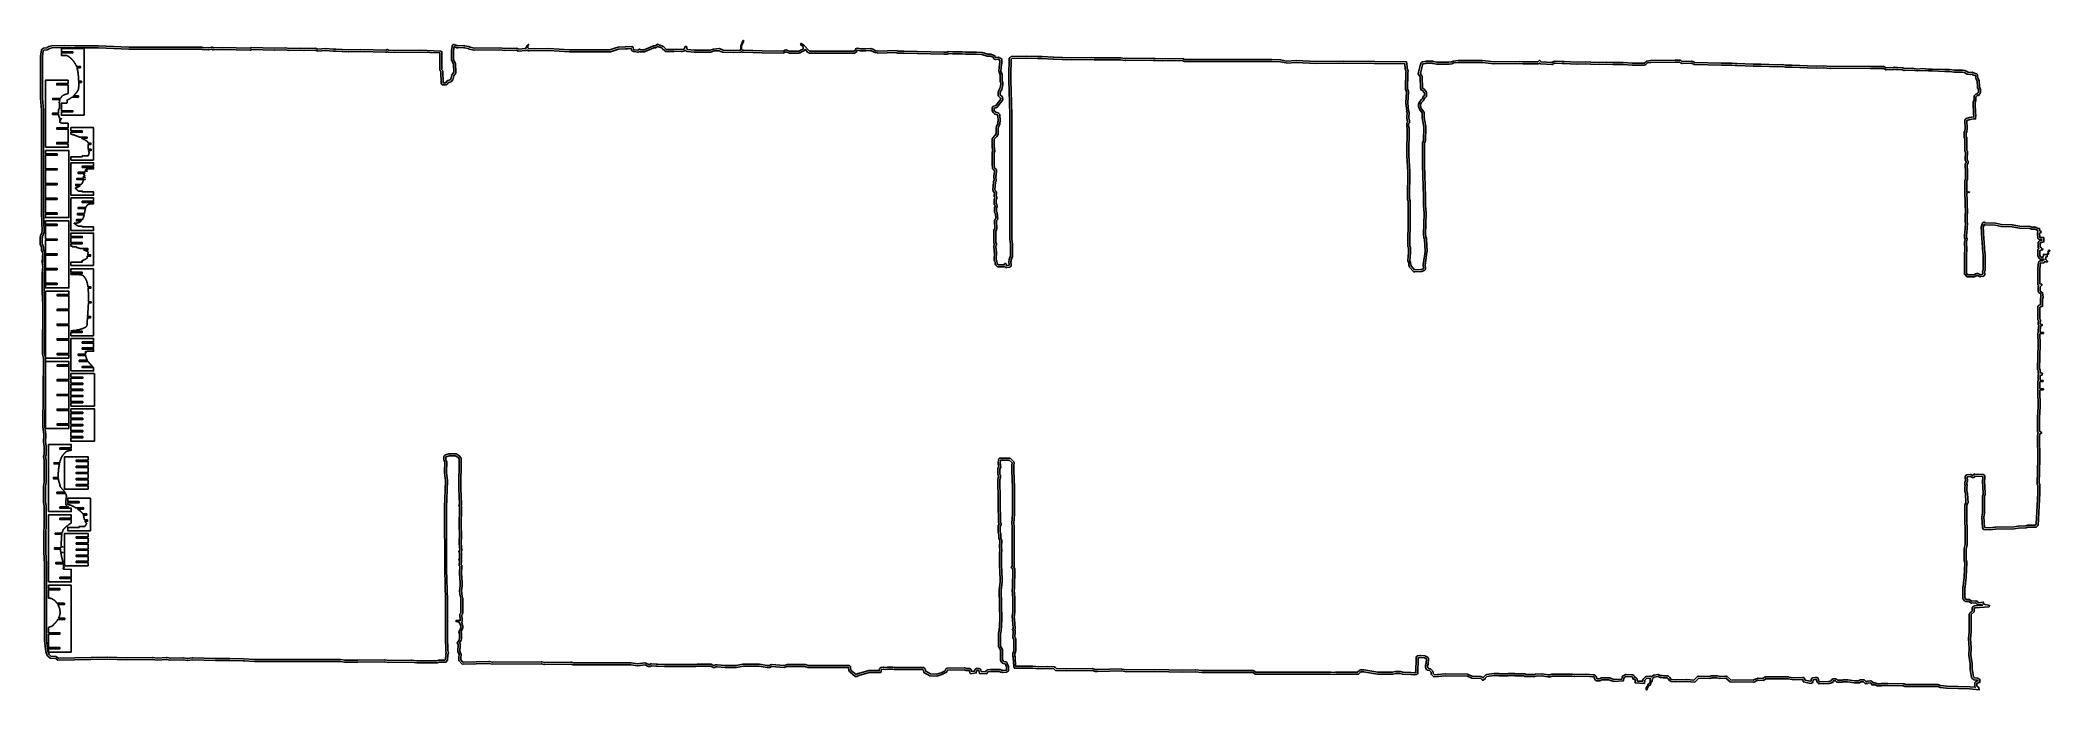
# Model space of a CAD drawing. Header units: metres. Extents: x 482 to 5519, y 355 to 1981.
import ezdxf

# ---------------------------------------------------------------- set-up
doc = ezdxf.new("R2010")
doc.units = ezdxf.units.M
for name, color, linetype in [('PLACED', 7, 'Continuous'), ('SHEET', 7, 'Continuous'), ('USABLE', 7, 'Continuous')]:
    doc.layers.add(name, color=color, linetype=linetype)

msp = doc.modelspace()

# ---------------------------------------------------------------- linework, layer by layer
at = {"layer": 'PLACED'}
for points in [[(592, 1793.1), (535, 1793.1), (535, 1801.5), (563.5, 1801.5), (563.5, 1804.6), (535, 1804.6), (535, 1823.8), (548.9, 1823.8), (548.9, 1824), (549.1, 1824.3), (549.2, 1824.5), (549.2, 1824.7), (549.2, 1825), (549.2, 1825.2), (549.2, 1825.5), (549.2, 1825.7), (549.2, 1825.9), (549.2, 1826.2), (549.2, 1826.4), (549.2, 1826.6), (549.2, 1826.9), (549.2, 1827.1), (549.2, 1827.4), (549.2, 1827.6), (549.2, 1827.8), (549.2, 1828.1), (549.2, 1828.3), (549.2, 1828.6), (549.2, 1828.8), (549.2, 1829), (549.2, 1829.3), (549.2, 1829.5), (549.2, 1829.8), (549.2, 1830), (549.2, 1830.2), (549.2, 1830.5), (549.2, 1830.7), (549.2, 1831), (549.2, 1831.2), (549.2, 1831.4), (551.1, 1831.7), (551.5, 1831.9), (551.9, 1832.2), (552.4, 1832.4), (552.5, 1832.6), (553.3, 1832.9), (553.7, 1833.1), (554.1, 1833.4), (554.4, 1833.6), (554.8, 1833.8), (555.2, 1834.1), (555.6, 1834.3), (556, 1834.6), (556.4, 1834.8), (556.8, 1835), (557.1, 1835.3), (557.5, 1835.5), (557.8, 1835.8), (558.2, 1836), (558.5, 1836.2), (558.9, 1836.5), (559.2, 1836.7), (559.6, 1837), (559.9, 1837.2), (560.2, 1837.4), (560.5, 1837.7), (560.8, 1837.9), (561.1, 1838.2), (561.4, 1838.4), (561.4, 1838.4), (577.7, 1838.4), (577.7, 1841.6), (565.2, 1841.6), (565.4, 1841.8), (565.6, 1842), (565.9, 1842.2), (566.1, 1842.5), (566.4, 1842.7), (566.6, 1843), (566.9, 1843.2), (567.1, 1843.4), (567.3, 1843.7), (567.6, 1843.9), (567.8, 1844.2), (568.1, 1844.4), (568.3, 1844.6), (568.5, 1844.9), (568.7, 1845.1), (569, 1845.4), (569.2, 1845.6), (569.4, 1845.8), (569.6, 1846.1), (569.8, 1846.3), (570, 1846.6), (570.3, 1846.8), (570.5, 1847), (570.7, 1847.3), (570.9, 1847.5), (571.1, 1847.8), (571.3, 1848), (571.5, 1848.2), (571.7, 1848.5), (571.8, 1848.7), (572, 1849), (572.2, 1849.2), (572.4, 1849.4), (572.6, 1849.7), (572.8, 1849.9), (573, 1850.2), (573.2, 1850.4), (573.3, 1850.6), (573.5, 1850.9), (573.7, 1851.1), (573.9, 1851.4), (574.1, 1851.6), (574.3, 1851.8), (574.4, 1852.1), (574.6, 1852.3), (574.8, 1852.6), (574.8, 1852.8), (574.8, 1853), (575.3, 1853.3), (575.4, 1853.5), (575.6, 1853.8), (575.8, 1854), (575.9, 1854.2), (576.1, 1854.5), (576.2, 1854.7), (576.4, 1855), (576.5, 1855.2), (576.6, 1855.4), (576.7, 1855.7), (576.8, 1855.9), (576.9, 1856.2), (577, 1856.4), (577.1, 1856.6), (577.2, 1856.9), (577.3, 1857.1), (577.4, 1857.4), (577.4, 1857.6), (577.5, 1857.8), (577.6, 1858.1), (577.6, 1858.3), (577.7, 1858.6), (577.7, 1858.8), (577.8, 1859), (577.8, 1859.3), (577.9, 1859.5), (577.9, 1859.8), (578, 1860), (578, 1860.2), (578, 1860.5), (578.1, 1860.7), (578.1, 1861), (578.2, 1861.2), (578.2, 1861.4), (578.2, 1861.7), (578.2, 1861.9), (578.3, 1862.2), (578.3, 1862.4), (578.3, 1862.6), (578.4, 1862.9), (578.4, 1863.1), (578.4, 1863.4), (578.4, 1863.6), (578.5, 1863.8), (578.5, 1864.1), (578.5, 1864.3), (578.5, 1864.6), (578.5, 1864.8), (578.6, 1865), (578.6, 1865.3), (578.6, 1865.5), (578.6, 1865.8), (578.6, 1866), (578.6, 1866.2), (578.6, 1866.5), (578.6, 1866.7), (578.7, 1867), (578.7, 1867.2), (578.7, 1867.4), (578.7, 1867.7), (578.7, 1867.9), (578.7, 1868.2), (578.7, 1868.4), (578.7, 1868.6), (578.7, 1868.9), (578.7, 1869.1), (578.7, 1869.3), (578.7, 1869.6), (578.7, 1869.8), (578.7, 1870.1), (578.7, 1870.3), (578.7, 1870.5), (578.7, 1870.8), (578.7, 1871), (578.7, 1871.3), (578.7, 1871.5), (578.7, 1871.7), (578.7, 1872), (578.7, 1872.2), (578.7, 1872.5), (578.7, 1872.7), (578.7, 1872.9), (578.7, 1873.2), (578.7, 1873.4), (578.7, 1873.7), (578.7, 1873.9), (578.7, 1874.1), (578.7, 1874.4), (578.7, 1874.6), (578.7, 1874.9), (578.7, 1875.1), (578.7, 1875.3), (585.3, 1875.3), (585.3, 1878.5), (578.6, 1878.5), (578.5, 1878.7), (578.5, 1878.9), (578.5, 1879.2), (578.5, 1879.4), (578.5, 1879.7), (578.5, 1879.9), (578.5, 1880.1), (578.4, 1880.4), (578.4, 1880.6), (578.4, 1880.9), (578.4, 1881.1), (578.4, 1881.3), (578.4, 1881.6), (578.4, 1881.8), (578.3, 1882.1), (578.3, 1882.3), (578.3, 1882.5), (578.3, 1882.8), (578.3, 1883), (578.3, 1883.3), (578.3, 1883.5), (578.2, 1883.7), (578.2, 1884), (578.2, 1884.2), (578.2, 1884.5), (578.2, 1884.7), (578.1, 1884.9), (578.1, 1885.2), (578.1, 1885.4), (578.1, 1885.7), (578.1, 1885.9), (578.1, 1886.1), (578.1, 1886.4), (578.1, 1886.6), (578.1, 1886.9), (578, 1887.1), (578, 1887.3), (578, 1887.6), (577.9, 1887.8), (577.9, 1888.1), (577.9, 1888.3), (577.9, 1888.5), (577.9, 1888.8), (577.9, 1889), (577.8, 1889.3), (577.8, 1889.5), (577.8, 1889.7), (577.8, 1890), (577.8, 1890.2), (577.7, 1890.5), (577.7, 1890.7), (577.7, 1890.9), (577.7, 1891.2), (577.7, 1891.4), (577.6, 1891.7), (577.6, 1891.9), (577.6, 1892.1), (577.6, 1892.4), (577.5, 1892.6), (577.5, 1892.9), (577.5, 1893.1), (577.5, 1893.3), (577.5, 1893.6), (577.5, 1893.8), (577.5, 1894.1), (577.4, 1894.3), (577.4, 1894.5), (577.4, 1894.8), (577.3, 1895), (577.3, 1895.3), (577.3, 1895.5), (577.2, 1895.7), (577.2, 1896), (577.2, 1896.2), (577.2, 1896.5), (577.1, 1896.7), (577.1, 1896.9), (577.1, 1897.2), (577.1, 1897.4), (577, 1897.7), (577, 1897.9), (577, 1898.1), (577, 1898.4), (576.9, 1898.6), (576.9, 1898.9), (576.9, 1899.1), (576.9, 1899.3), (576.8, 1899.6), (576.8, 1899.8), (576.8, 1900.1), (576.8, 1900.3), (576.7, 1900.5), (576.7, 1900.8), (576.6, 1901), (576.6, 1901.3), (576.6, 1901.5), (576.5, 1901.7), (576.5, 1902), (576.4, 1902.2), (576.4, 1902.5), (576.4, 1902.7), (576.3, 1902.9), (576.3, 1903.2), (576.2, 1903.4), (576.2, 1903.7), (576.1, 1903.9), (576.1, 1904.1), (576, 1904.4), (576, 1904.6), (576, 1904.9), (575.9, 1905.1), (575.9, 1905.3), (575.8, 1905.6), (575.8, 1905.8), (575.7, 1906.1), (575.7, 1906.3), (575.7, 1906.5), (575.6, 1906.8), (575.5, 1907), (575.5, 1907.3), (575.4, 1907.5), (575.3, 1907.7), (575.3, 1908), (575.2, 1908.2), (575.1, 1908.5), (575.1, 1908.7), (575, 1908.9), (575, 1909.2), (574.9, 1909.4), (574.8, 1909.7), (574.8, 1909.9), (574.7, 1910.1), (574.6, 1910.4), (574.6, 1910.6), (574.5, 1910.9), (574.4, 1911.1), (574.4, 1911.3), (574.3, 1911.6), (574.2, 1911.8), (574.1, 1912), (574.1, 1912.3), (582.7, 1912.3), (582.7, 1915.4), (572.9, 1915.4), (572.9, 1915.4), (572.8, 1915.6), (572.7, 1915.9), (572.7, 1916.1), (572.6, 1916.4), (572.5, 1916.6), (572.4, 1916.8), (572.3, 1917.1), (572.2, 1917.3), (572.1, 1917.6), (571.9, 1917.8), (571.9, 1918), (571.8, 1918.3), (571.7, 1918.5), (571.5, 1918.8), (571.4, 1919), (571.3, 1919.2), (571.1, 1919.5), (571, 1919.7), (570.9, 1920), (570.8, 1920.2), (570.7, 1920.4), (570.5, 1920.7), (570.4, 1920.9), (570.3, 1921.2), (570.2, 1921.4), (570, 1921.6), (569.9, 1921.9), (569.7, 1922.1), (569.6, 1922.4), (569.5, 1922.6), (569.3, 1922.8), (569.2, 1923.1), (569.1, 1923.3), (569, 1923.6), (568.8, 1923.8), (568.6, 1924), (568.4, 1924.3), (568.3, 1924.5), (568.1, 1924.8), (568, 1925), (567.8, 1925.2), (567.6, 1925.5), (567.5, 1925.7), (567.3, 1926), (567.1, 1926.2), (566.9, 1926.4), (566.8, 1926.7), (566.6, 1926.9), (566.4, 1927.2), (566.2, 1927.4), (566.1, 1927.6), (565.9, 1927.9), (565.8, 1928.1), (565.7, 1928.4), (565.4, 1928.6), (565.1, 1928.8), (564.9, 1929.1), (564.7, 1929.3), (564.5, 1929.6), (564.3, 1929.8), (564.1, 1930), (563.9, 1930.3), (563.7, 1930.5), (563.5, 1930.8), (563.3, 1931), (563.1, 1931.2), (562.9, 1931.5), (562.7, 1931.7), (562.5, 1932), (562.3, 1932.2), (562.1, 1932.4), (562, 1932.7), (561.7, 1932.9), (561.4, 1933.2), (561.2, 1933.4), (560.9, 1933.6), (560.7, 1933.9), (560.5, 1934.1), (560.2, 1934.4), (560, 1934.6), (559.8, 1934.8), (559.5, 1935.1), (559.3, 1935.3), (559, 1935.6), (558.8, 1935.8), (558.5, 1936), (558.3, 1936.3), (558.1, 1936.5), (557.9, 1936.8), (557.5, 1937), (557.2, 1937.2), (556.9, 1937.5), (556.6, 1937.7), (556.3, 1938), (556, 1938.2), (555.7, 1938.4), (555.4, 1938.7), (555, 1938.9), (554.7, 1939.2), (554.4, 1939.4), (554.1, 1939.6), (553.7, 1939.9), (553.4, 1940.1), (553.1, 1940.4), (552.6, 1940.6), (552.2, 1940.8), (551.8, 1941.1), (551.3, 1941.3), (550.8, 1941.6), (550.3, 1941.8), (549.9, 1942), (549.3, 1942.3), (548.7, 1942.5), (548.1, 1942.8), (547.2, 1943), (546.1, 1943.2), (535, 1943.2), (535, 1949.2), (563.5, 1949.2), (563.5, 1952.3), (535, 1952.3), (535, 1960.7), (592, 1960.7), (592, 1793.1)], [(495, 1713.1), (495, 1880.7), (552, 1880.7), (552, 1872.3), (523.5, 1872.3), (523.5, 1869.2), (552, 1869.2), (552, 1847.6), (551.3, 1847.4), (550.3, 1847.2), (549.4, 1846.9), (548.7, 1846.7), (547.9, 1846.4), (547.2, 1846.2), (546.5, 1846), (545.8, 1845.7), (545.1, 1845.5), (544.5, 1845.2), (543.9, 1845), (543.3, 1844.8), (542.8, 1844.5), (542.2, 1844.3), (541.7, 1844), (541.2, 1843.8), (540.7, 1843.6), (540.2, 1843.3), (539.7, 1843.1), (539.3, 1842.8), (539, 1842.6), (538.6, 1842.4), (538.3, 1842.1), (538, 1841.9), (537.7, 1841.6), (537.4, 1841.4), (537.1, 1841.2), (536.9, 1840.9), (536.6, 1840.7), (536.4, 1840.4), (536.1, 1840.2), (535.9, 1840), (535.7, 1839.7), (535.5, 1839.5), (535.3, 1839.2), (535.1, 1839), (534.9, 1838.8), (534.7, 1838.5), (534.5, 1838.3), (534.4, 1838), (534.2, 1837.8), (534, 1837.6), (533.9, 1837.3), (533.7, 1837.1), (533.6, 1836.8), (533.4, 1836.6), (533.3, 1836.4), (533.2, 1836.1), (533, 1835.9), (532.9, 1835.6), (532.8, 1835.4), (532.8, 1835.4), (513.5, 1835.4), (513.5, 1832.3), (531.5, 1832.3), (531.4, 1832), (531.3, 1831.8), (531.3, 1831.6), (531.2, 1831.3), (531.1, 1831.1), (531, 1830.9), (531, 1830.6), (530.9, 1830.4), (530.8, 1830.1), (530.8, 1829.9), (530.7, 1829.7), (530.6, 1829.4), (530.6, 1829.2), (530.5, 1828.9), (530.5, 1828.7), (530.4, 1828.5), (530.3, 1828.2), (530.3, 1828), (530.2, 1827.7), (530.2, 1827.5), (530.1, 1827.3), (530.1, 1827), (530, 1826.8), (530, 1826.5), (529.9, 1826.3), (529.9, 1826.1), (529.9, 1825.8), (529.8, 1825.6), (529.8, 1825.3), (529.8, 1825.1), (529.9, 1824.9), (529.9, 1824.6), (529.9, 1824.4), (530, 1824.1), (530, 1823.9), (530, 1823.7), (530.1, 1823.4), (530.1, 1823.2), (530.1, 1822.9), (530.1, 1822.7), (530.1, 1822.5), (530.2, 1822.2), (530.2, 1822), (530.2, 1821.7), (530.2, 1821.5), (530.2, 1821.3), (530.2, 1821), (530.2, 1820.8), (530.2, 1820.5), (530.2, 1820.3), (530.2, 1820.1), (530.2, 1819.8), (530.2, 1819.6), (530.3, 1819.3), (530.3, 1819.1), (530.3, 1818.9), (530.3, 1818.6), (530.3, 1818.4), (530.3, 1818.1), (530.3, 1817.9), (530.2, 1817.7), (530.2, 1817.4), (530.2, 1817.2), (530.2, 1816.9), (530.2, 1816.7), (530.2, 1816.5), (530.2, 1816.2), (530.2, 1816), (530.2, 1815.7), (530.2, 1815.5), (530.2, 1815.3), (530.2, 1815), (530.2, 1814.8), (530.2, 1814.5), (530.2, 1814.3), (530.2, 1814.1), (530.2, 1813.8), (530.2, 1813.6), (530.2, 1813.3), (530.2, 1813.1), (530.2, 1812.9), (530.2, 1812.6), (530.2, 1812.4), (530.2, 1812.1), (530.2, 1811.9), (530.2, 1811.7), (530.2, 1811.4), (530.2, 1811.2), (530.2, 1810.9), (530.2, 1810.7), (530.2, 1810.5), (530.2, 1810.2), (530.2, 1810), (530.2, 1809.7), (530.2, 1809.5), (530.2, 1809.3), (529.4, 1809), (529.3, 1808.8), (528.1, 1808.5), (528.1, 1808.3), (528.1, 1808.1), (528.1, 1807.8), (528.2, 1807.6), (528.2, 1807.3), (528.2, 1807.1), (528.2, 1806.9), (528.2, 1806.6), (528.2, 1806.4), (528.2, 1806.1), (528.1, 1805.9), (528, 1805.7), (527.9, 1805.4), (527.9, 1805.2), (527.8, 1804.9), (527.9, 1804.7), (527.9, 1804.5), (528, 1804.2), (528, 1804), (528.1, 1803.7), (528.1, 1803.5), (528, 1803.3), (528, 1803), (528, 1802.8), (527.9, 1802.5), (527.8, 1802.3), (527.8, 1802.1), (527.7, 1801.8), (527.7, 1801.6), (527.8, 1801.3), (527.9, 1801.1), (528, 1800.9), (528, 1800.6), (528, 1800.4), (528, 1800.1), (528, 1799.9), (528, 1799.7), (527.9, 1799.4), (527.8, 1799.2), (527.8, 1798.9), (527.8, 1798.7), (527.8, 1798.5), (512.9, 1798.5), (512.9, 1795.3), (528.2, 1795.3), (528.3, 1795.1), (528.4, 1794.9), (528.4, 1794.6), (528.4, 1794.4), (528.4, 1794.1), (528.3, 1793.9), (528.3, 1793.7), (528.2, 1793.4), (528.3, 1793.2), (528.3, 1792.9), (528.7, 1792.7), (528.7, 1792.5), (528.8, 1792.2), (528.8, 1792), (528.8, 1791.7), (528.7, 1791.5), (528.7, 1791.3), (528.7, 1791), (528.7, 1790.8), (529.2, 1790.5), (529.2, 1790.3), (529.3, 1790.1), (529.3, 1789.8), (529.3, 1789.6), (529.3, 1789.3), (529.3, 1789.1), (529.3, 1788.9), (529.9, 1788.6), (529.9, 1788.4), (529.9, 1788.2), (529.9, 1787.9), (529.9, 1787.7), (529.9, 1787.4), (530, 1787.2), (530.7, 1787), (530.7, 1786.7), (530.7, 1786.5), (530.7, 1786.2), (530.8, 1786), (531.5, 1785.8), (531.6, 1785.5), (531.6, 1785.3), (532.5, 1785), (532.5, 1784.8), (535.7, 1784.6), (535.4, 1784.3), (535.1, 1784.1), (534.8, 1783.8), (534.6, 1783.6), (534.3, 1783.4), (534, 1783.1), (533.7, 1782.9), (531.3, 1782.6), (531.3, 1782.4), (531.3, 1782.2), (531.3, 1781.9), (531.3, 1781.7), (531.3, 1781.4), (531.3, 1781.2), (531.4, 1781), (531.9, 1780.7), (532.4, 1780.5), (532.8, 1780.2), (533.4, 1780), (533.5, 1779.8), (531.4, 1779.5), (531.4, 1779.3), (531.4, 1779), (531.4, 1778.8), (531.4, 1778.6), (531.4, 1778.3), (531.4, 1778.1), (531.4, 1777.8), (531.4, 1777.6), (531.5, 1777.4), (531.5, 1777.1), (531.5, 1776.9), (531.5, 1776.6), (531.5, 1776.4), (531.6, 1776.2), (531.6, 1775.9), (531.7, 1775.7), (531.7, 1775.4), (531.9, 1775.2), (532, 1775), (532.4, 1774.7), (533, 1774.5), (533.7, 1774.2), (534.4, 1774), (535.2, 1773.8), (536.3, 1773.5), (537.5, 1773.3), (539.2, 1773), (552, 1773), (552, 1761.6), (523.5, 1761.6), (523.5, 1758.4), (552, 1758.4), (552, 1724.6), (523.5, 1724.6), (523.5, 1721.5), (552, 1721.5), (552, 1713.1), (495, 1713.1)], [(616, 1681.1), (559, 1681.1), (559, 1689.5), (587.5, 1689.5), (587.5, 1691.3), (601.4, 1691.3), (601.5, 1691.4), (601.6, 1691.5), (601.6, 1691.6), (601.7, 1691.8), (601.8, 1691.9), (601.9, 1692), (602, 1692.1), (602, 1692.2), (602.1, 1692.3), (602.2, 1692.5), (602.3, 1692.6), (602.3, 1692.7), (602.4, 1692.8), (602.5, 1692.9), (602.5, 1693), (602.6, 1693.2), (602.7, 1693.3), (602.7, 1693.4), (602.8, 1693.5), (602.8, 1693.6), (602.9, 1693.7), (603, 1693.9), (603, 1694), (603.1, 1694.1), (603.1, 1694.2), (603.2, 1694.3), (603.2, 1694.4), (603.3, 1694.6), (603.4, 1694.7), (603.4, 1694.8), (603.5, 1694.9), (603.5, 1695), (603.6, 1695.1), (603.6, 1695.3), (603.7, 1695.4), (603.7, 1695.5), (603.8, 1695.6), (603.8, 1695.7), (603.8, 1695.8), (603.9, 1696), (603.9, 1696.1), (604, 1696.2), (604, 1696.3), (604, 1696.4), (604.1, 1696.5), (604.1, 1696.7), (604.2, 1696.8), (604.2, 1696.9), (604.2, 1697), (604.3, 1697.1), (604.3, 1697.2), (604.4, 1697.3), (604.4, 1697.5), (604.4, 1697.6), (604.4, 1697.7), (604.5, 1697.8), (604.5, 1697.9), (604.5, 1698), (604.6, 1698.2), (604.6, 1698.3), (604.6, 1698.4), (604.6, 1698.5), (604.7, 1698.6), (604.7, 1698.7), (604.7, 1698.9), (604.7, 1699), (604.7, 1699.1), (604.7, 1699.2), (604.7, 1699.3), (604.6, 1699.4), (604.6, 1699.6), (604.6, 1699.7), (604.5, 1699.8), (604.5, 1699.9), (604.5, 1700), (604.4, 1700.1), (604.4, 1700.3), (604.4, 1700.4), (604.3, 1700.5), (604.3, 1700.6), (604.2, 1700.7), (604.2, 1700.8), (604.1, 1701), (604.1, 1701.1), (604.1, 1701.2), (604, 1701.3), (604, 1701.4), (604, 1701.5), (603.9, 1701.7), (603.9, 1701.8), (603.9, 1701.9), (603.8, 1702), (603.8, 1702.1), (603.8, 1702.2), (603.7, 1702.3), (603.7, 1702.5), (603.7, 1702.6), (603.7, 1702.7), (603.6, 1702.8), (603.6, 1702.9), (603.6, 1703), (603.6, 1703.2), (603.5, 1703.3), (603.5, 1703.4), (603.5, 1703.5), (603.4, 1703.6), (603.4, 1703.7), (603.4, 1703.9), (603.3, 1704), (603.3, 1704.1), (603.3, 1704.2), (603.3, 1704.3), (603.2, 1704.4), (603.2, 1704.6), (603.2, 1704.7), (603.2, 1704.8), (603.1, 1704.8), (609.4, 1704.8), (609.4, 1708), (602.7, 1708), (602.7, 1708), (602.7, 1708.2), (602.7, 1708.3), (602.6, 1708.4), (602.6, 1708.5), (602.6, 1708.6), (602.6, 1708.7), (602.6, 1708.9), (602.6, 1709), (602.6, 1709.1), (602.5, 1709.2), (602.5, 1709.3), (602.5, 1709.4), (602.5, 1709.6), (602.5, 1709.7), (602.5, 1709.8), (602.5, 1709.9), (602.5, 1710), (602.5, 1710.1), (602.5, 1710.3), (602.5, 1710.4), (602.5, 1710.5), (602.4, 1710.6), (602.4, 1710.7), (602.4, 1710.8), (602.4, 1711), (602.4, 1711.1), (602.4, 1711.2), (602.4, 1711.3), (602.4, 1711.4), (602.4, 1711.5), (602.4, 1711.7), (602.4, 1711.8), (602.4, 1711.9), (602.4, 1712), (602.4, 1712.1), (602.4, 1712.2), (602.4, 1712.4), (602.3, 1712.5), (602.3, 1712.6), (602.3, 1712.7), (602.3, 1712.8), (602.3, 1712.9), (602.3, 1713), (602.3, 1713.2), (602.3, 1713.3), (602.3, 1713.4), (602.3, 1713.5), (602.3, 1713.6), (602.3, 1713.7), (602.3, 1713.9), (602.3, 1714), (602.3, 1714.1), (602.3, 1714.2), (602.3, 1714.3), (602.3, 1714.4), (602.3, 1714.6), (602.3, 1714.7), (602.3, 1714.8), (602.3, 1714.9), (602.3, 1715), (602.3, 1715.1), (602.3, 1715.3), (602.3, 1715.4), (602.3, 1715.5), (602.3, 1715.6), (602.3, 1715.7), (602.3, 1715.8), (602.3, 1716), (602.4, 1716.1), (602.4, 1716.2), (602.4, 1716.3), (602.4, 1716.4), (602.4, 1716.5), (602.4, 1716.7), (602.4, 1716.8), (602.4, 1716.9), (602.4, 1717), (602.4, 1717.1), (602.4, 1717.2), (602.4, 1717.4), (602.4, 1717.5), (602.4, 1717.6), (602.4, 1717.7), (602.4, 1717.8), (602.4, 1717.9), (602.4, 1718.1), (602.4, 1718.2), (602.5, 1718.3), (602.5, 1718.4), (602.5, 1718.5), (602.5, 1718.6), (602.5, 1718.7), (602.5, 1718.9), (602.5, 1719), (602.5, 1719.1), (602.5, 1719.2), (602.5, 1719.3), (602.5, 1719.4), (602.5, 1719.6), (602.5, 1719.7), (602.5, 1719.8), (602.6, 1719.9), (602.6, 1720), (602.6, 1720.1), (609.3, 1720.1), (609.3, 1723.3), (602.4, 1723.3), (602.4, 1723.4), (602.4, 1723.5), (602.4, 1723.6), (602.3, 1723.7), (602.3, 1723.9), (602.3, 1724), (602.2, 1724.1), (602.2, 1724.2), (602.1, 1724.3), (602.1, 1724.4), (602.1, 1724.6), (602, 1724.7), (602, 1724.8), (601.9, 1724.9), (601.9, 1725), (601.8, 1725.1), (601.7, 1725.3), (601.7, 1725.4), (601.6, 1725.5), (601.6, 1725.6), (601.5, 1725.7), (601.4, 1725.8), (601.3, 1726), (601.3, 1726.1), (601.2, 1726.2), (601.1, 1726.3), (601, 1726.4), (600.9, 1726.5), (600.9, 1726.7), (600.8, 1726.8), (600.7, 1726.9), (600.6, 1727), (600.5, 1727.1), (600.4, 1727.2), (600.2, 1727.4), (600.1, 1727.5), (600, 1727.6), (599.9, 1727.7), (599.8, 1727.8), (599.6, 1727.9), (599.5, 1728.1), (599.3, 1728.2), (599.2, 1728.3), (599, 1728.4), (598.8, 1728.5), (598.7, 1728.6), (598.5, 1728.8), (598.3, 1728.9), (598.1, 1729), (597.9, 1729.1), (597.7, 1729.2), (597.5, 1729.3), (597.4, 1729.4), (597.2, 1729.6), (597, 1729.7), (596.8, 1729.8), (596.6, 1729.9), (596.4, 1730), (596.2, 1730.1), (596, 1730.3), (595.8, 1730.4), (595.6, 1730.5), (595.4, 1730.6), (595.2, 1730.7), (595, 1730.8), (594.8, 1731), (594.6, 1731.1), (594.4, 1731.2), (594.2, 1731.3), (594, 1731.4), (593.8, 1731.5), (593.6, 1731.7), (593.4, 1731.8), (593.2, 1731.9), (593, 1732), (592.7, 1732.1), (592.5, 1732.2), (592.3, 1732.4), (592.1, 1732.5), (591.9, 1732.6), (591.7, 1732.7), (591.5, 1732.8), (591.3, 1732.9), (591.1, 1733.1), (590.9, 1733.2), (590.6, 1733.3), (590.4, 1733.4), (590.2, 1733.5), (590, 1733.6), (589.8, 1733.8), (589.6, 1733.9), (589.4, 1734), (589.1, 1734.1), (588.9, 1734.2), (588.7, 1734.3), (588.5, 1734.4), (588.3, 1734.6), (588, 1734.7), (587.8, 1734.8), (587.6, 1734.9), (587.4, 1735), (587.2, 1735.1), (587, 1735.3), (586.7, 1735.4), (586.6, 1735.5), (599.7, 1735.5), (599.7, 1738.6), (580.1, 1738.6), (580, 1738.6), (579.8, 1738.8), (579.5, 1738.9), (579.2, 1739), (579, 1739.1), (578.7, 1739.2), (578.5, 1739.3), (578.2, 1739.5), (578, 1739.6), (577.7, 1739.7), (577.4, 1739.8), (577.1, 1739.9), (576.9, 1740), (576.6, 1740.1), (576.3, 1740.3), (576, 1740.4), (575.7, 1740.5), (575.5, 1740.6), (575.2, 1740.7), (574.9, 1740.8), (574.6, 1741), (574.3, 1741.1), (574.1, 1741.2), (573.8, 1741.3), (573.5, 1741.4), (573.2, 1741.5), (572.9, 1741.7), (572.5, 1741.8), (572.2, 1741.9), (571.9, 1742), (571.6, 1742.1), (571.3, 1742.2), (571, 1742.4), (570.7, 1742.5), (570.4, 1742.6), (570, 1742.7), (569.7, 1742.8), (569.4, 1742.9), (569, 1743.1), (568.7, 1743.2), (568.3, 1743.3), (568, 1743.4), (567.6, 1743.5), (567.2, 1743.6), (566.9, 1743.8), (566.5, 1743.9), (566.2, 1744), (565.8, 1744.1), (565.4, 1744.2), (565, 1744.3), (564.6, 1744.5), (564.1, 1744.6), (563.7, 1744.7), (563.3, 1744.8), (562.8, 1744.9), (562.4, 1745), (562, 1745.1), (561.6, 1745.3), (561, 1745.4), (560.5, 1745.5), (559.9, 1745.6), (559.4, 1745.7), (559, 1745.8), (559, 1750.8), (587.5, 1750.8), (587.5, 1753.9), (559, 1753.9), (559, 1762.4), (616, 1762.4), (616, 1681.1)], [(495, 1704.7), (554, 1704.7), (554, 1537.1), (495, 1537.1), (495, 1545.5), (524.5, 1545.5), (524.5, 1548.6), (495, 1548.6), (495, 1582.4), (524.5, 1582.4), (524.5, 1585.6), (495, 1585.6), (495, 1619.3), (524.5, 1619.3), (524.5, 1622.5), (495, 1622.5), (495, 1656.3), (524.5, 1656.3), (524.5, 1659.4), (495, 1659.4), (495, 1693.2), (524.5, 1693.2), (524.5, 1696.3), (495, 1696.3), (495, 1704.7)], [(559, 1593.1), (559, 1674.4), (616, 1674.4), (616, 1665.9), (587.5, 1665.9), (587.5, 1662.8), (616, 1662.8), (616, 1659), (605.4, 1659), (603.4, 1658.9), (602.2, 1658.8), (601.3, 1658.7), (600.5, 1658.5), (599.7, 1658.4), (599.1, 1658.3), (598.6, 1658.2), (598.1, 1658.1), (597.5, 1658), (597, 1657.8), (596.7, 1657.7), (596.4, 1657.6), (596.3, 1657.5), (596.2, 1657.4), (596.1, 1657.3), (596, 1657.1), (596, 1657), (596, 1656.9), (595.9, 1656.8), (595.9, 1656.7), (595.9, 1656.6), (595.9, 1656.5), (595.9, 1656.3), (595.9, 1656.2), (595.9, 1656.1), (595.9, 1656), (595.9, 1655.9), (595.8, 1655.8), (595.8, 1655.6), (595.8, 1655.5), (595.8, 1655.4), (595.8, 1655.3), (595.8, 1655.2), (595.8, 1655.1), (596.1, 1654.9), (596.5, 1654.8), (596.8, 1654.7), (597.2, 1654.6), (597.5, 1654.5), (597.9, 1654.4), (598.2, 1654.2), (598.6, 1654.1), (598.9, 1654), (599.3, 1653.9), (599.6, 1653.8), (600, 1653.7), (600.3, 1653.5), (597.1, 1653.4), (596.3, 1653.3), (596.1, 1653.2), (596.1, 1653.1), (595.3, 1653), (595.2, 1652.8), (595.2, 1652.7), (595.2, 1652.6), (594.5, 1652.5), (594.4, 1652.4), (594.4, 1652.3), (594.4, 1652.1), (594.3, 1652), (593.7, 1651.9), (593.6, 1651.8), (593.6, 1651.7), (593.6, 1651.6), (593.6, 1651.5), (593.5, 1651.3), (593.1, 1651.2), (593, 1651.1), (593, 1651), (593, 1650.9), (593, 1650.8), (593, 1650.6), (593, 1650.6), (576.9, 1650.6), (576.9, 1647.5), (594.1, 1647.5), (594.1, 1647.4), (594, 1647.3), (591.8, 1647.1), (591.8, 1647), (591.8, 1646.9), (591.8, 1646.8), (591.7, 1646.7), (591.6, 1646.6), (591.5, 1646.4), (591.5, 1646.3), (591.7, 1646.2), (591.8, 1646.1), (591.9, 1646), (591.9, 1645.9), (591.8, 1645.8), (591.8, 1645.6), (591.7, 1645.5), (591.7, 1645.4), (591.7, 1645.3), (592, 1645.2), (592, 1645.1), (592.1, 1644.9), (592.1, 1644.8), (592, 1644.7), (592, 1644.6), (592, 1644.5), (592, 1644.4), (592.3, 1644.2), (592.4, 1644.1), (592.5, 1644), (592.5, 1643.9), (592.4, 1643.8), (592.4, 1643.7), (592.4, 1643.5), (592.5, 1643.4), (592.9, 1643.3), (592.9, 1643.2), (593, 1643.1), (593, 1643), (592.9, 1642.8), (592.9, 1642.7), (593.1, 1642.6), (593.5, 1642.5), (593.6, 1642.4), (593.6, 1642.3), (593.6, 1642.1), (593.6, 1642), (593.7, 1641.9), (594.3, 1641.8), (594.3, 1641.7), (594.3, 1641.6), (591.6, 1641.4), (591.5, 1641.3), (591.4, 1641.2), (591.4, 1641.1), (591.3, 1641), (591.2, 1640.9), (591.2, 1640.8), (591.1, 1640.6), (591, 1640.5), (591, 1640.4), (590.9, 1640.3), (590.8, 1640.2), (590.8, 1640.1), (590.7, 1639.9), (590.6, 1639.8), (590.6, 1639.7), (590.5, 1639.6), (590.5, 1639.5), (590.5, 1639.4), (590.4, 1639.2), (590.4, 1639.1), (590.4, 1639), (590.4, 1638.9), (590.4, 1638.8), (590.4, 1638.7), (590.4, 1638.5), (590.4, 1638.4), (590.4, 1638.3), (590.4, 1638.2), (590.4, 1638.1), (590.5, 1638), (590.6, 1637.8), (595.5, 1637.7), (595.5, 1637.6), (590.3, 1637.5), (590.2, 1637.4), (590.1, 1637.3), (590, 1637.1), (589.9, 1637), (589.8, 1636.9), (589.7, 1636.8), (589.6, 1636.7), (589.6, 1636.6), (589.5, 1636.4), (589.4, 1636.3), (589.4, 1636.2), (589.3, 1636.1), (589.3, 1636), (589.2, 1635.9), (589.2, 1635.7), (589.1, 1635.6), (589.1, 1635.5), (589.1, 1635.4), (589.1, 1635.3), (574.1, 1635.3), (574.1, 1632.1), (595.5, 1632.1), (595.5, 1632), (590.3, 1631.9), (590.2, 1631.8), (590.1, 1631.7), (590.1, 1631.6), (590.1, 1631.4), (590.1, 1631.3), (590, 1631.2), (590, 1631.1), (590, 1631), (590, 1630.9), (590, 1630.7), (589.9, 1630.6), (589.9, 1630.5), (589.9, 1630.4), (589.9, 1630.3), (589.8, 1630.2), (589.8, 1630.1), (589.8, 1629.9), (589.8, 1629.8), (589.7, 1629.7), (589.7, 1629.6), (589.6, 1629.5), (589.6, 1629.4), (589.6, 1629.2), (589.6, 1629.1), (589.6, 1629), (589.5, 1628.9), (589.5, 1628.8), (589.5, 1628.7), (589.5, 1628.5), (589.5, 1628.4), (589.4, 1628.3), (589.4, 1628.2), (589.3, 1628.1), (589.3, 1628), (589.3, 1627.8), (589.2, 1627.7), (589.2, 1627.6), (589.1, 1627.5), (589.1, 1627.4), (589.1, 1627.3), (589, 1627.1), (589, 1627), (589, 1626.9), (588.9, 1626.8), (588.9, 1626.7), (588.8, 1626.6), (588.8, 1626.4), (588.8, 1626.3), (588.7, 1626.2), (588.7, 1626.1), (588.6, 1626), (588.6, 1625.9), (588.5, 1625.7), (588.5, 1625.6), (588.4, 1625.5), (588.4, 1625.4), (588.3, 1625.3), (588.3, 1625.2), (588.2, 1625), (588.2, 1624.9), (588.1, 1624.8), (588.1, 1624.7), (588, 1624.6), (587.9, 1624.5), (587.9, 1624.4), (587.8, 1624.2), (587.7, 1624.1), (587.6, 1624), (587.6, 1623.9), (587.5, 1623.8), (587.5, 1623.7), (587.4, 1623.5), (587.4, 1623.4), (587.3, 1623.3), (587.2, 1623.2), (587.2, 1623.1), (587.1, 1623), (587, 1622.8), (586.9, 1622.7), (586.9, 1622.6), (586.8, 1622.5), (586.7, 1622.4), (586.6, 1622.3), (586.5, 1622.1), (586.4, 1622), (586.4, 1621.9), (586.3, 1621.8), (586.2, 1621.7), (586.1, 1621.6), (586, 1621.4), (586, 1621.3), (585.9, 1621.2), (585.8, 1621.1), (585.7, 1621), (585.6, 1620.9), (585.5, 1620.7), (585.5, 1620.6), (585.4, 1620.5), (585.3, 1620.4), (585.2, 1620.3), (585.1, 1620.2), (585, 1620), (584.9, 1620), (571.2, 1620), (571.2, 1616.8), (581.9, 1616.8), (581.9, 1616.8), (581.7, 1616.7), (581.6, 1616.6), (581.5, 1616.4), (581.3, 1616.3), (581.2, 1616.2), (581.1, 1616.1), (580.9, 1616), (580.8, 1615.9), (580.6, 1615.7), (580.5, 1615.6), (580.3, 1615.5), (580.2, 1615.4), (580, 1615.3), (579.9, 1615.2), (579.7, 1615), (579.6, 1614.9), (579.4, 1614.8), (579.2, 1614.7), (579.1, 1614.6), (578.9, 1614.5), (578.7, 1614.3), (578.5, 1614.2), (578.3, 1614.1), (578.1, 1614), (578, 1613.9), (577.8, 1613.8), (577.5, 1613.7), (577.3, 1613.5), (577.1, 1613.4), (576.9, 1613.3), (576.6, 1613.2), (576.4, 1613.1), (576.1, 1613), (575.8, 1612.8), (575.6, 1612.7), (575.3, 1612.6), (575, 1612.5), (574.7, 1612.4), (574.4, 1612.3), (574, 1612.1), (573.6, 1612), (573.2, 1611.9), (572.8, 1611.8), (572.3, 1611.7), (571.8, 1611.6), (571.3, 1611.4), (570.8, 1611.3), (570.6, 1611.2), (570.5, 1611.1), (570.5, 1611), (570.5, 1610.9), (570.5, 1610.7), (570.5, 1610.6), (570.5, 1610.5), (570.6, 1610.4), (570.7, 1610.3), (570.8, 1610.2), (570.9, 1610), (571, 1609.9), (571.1, 1609.8), (571.2, 1609.7), (571.3, 1609.6), (571.4, 1609.5), (571.5, 1609.3), (571.6, 1609.2), (571.7, 1609.1), (571.8, 1609), (571.9, 1608.9), (572, 1608.8), (572.1, 1608.7), (572.2, 1608.5), (572.3, 1608.4), (572.5, 1608.3), (572.6, 1608.2), (572.7, 1608.1), (572.8, 1608), (572.9, 1607.8), (573, 1607.7), (573.1, 1607.6), (573.2, 1607.5), (573.4, 1607.4), (573.5, 1607.3), (573.6, 1607.1), (573.7, 1607), (573.8, 1606.9), (574, 1606.8), (574.1, 1606.7), (574.2, 1606.6), (574.3, 1606.4), (574.5, 1606.3), (574.6, 1606.2), (574.7, 1606.1), (574.8, 1606), (575, 1605.9), (575.1, 1605.7), (575.3, 1605.6), (575.4, 1605.5), (575.5, 1605.4), (575.7, 1605.3), (575.8, 1605.2), (576, 1605), (576.1, 1604.9), (576.3, 1604.8), (576.4, 1604.7), (576.5, 1604.6), (576.7, 1604.5), (576.9, 1604.3), (577, 1604.2), (577.2, 1604.1), (577.3, 1604), (577.5, 1603.9), (577.7, 1603.8), (577.8, 1603.6), (578, 1603.5), (578.2, 1603.4), (578.3, 1603.3), (587.5, 1603.3), (587.5, 1601.5), (616, 1601.5), (616, 1593.1), (559, 1593.1)], [(559, 1505.1), (559, 1586.4), (616, 1586.4), (616, 1577.9), (587.5, 1577.9), (587.5, 1574.8), (616, 1574.8), (616, 1571.5), (609.2, 1571.5), (608, 1571.4), (607.2, 1571.2), (606.2, 1571.1), (605.7, 1571), (605.3, 1570.9), (604.9, 1570.8), (604.5, 1570.7), (604.1, 1570.5), (603.7, 1570.4), (603.4, 1570.3), (603.2, 1570.2), (602.9, 1570.1), (602.7, 1570), (602.5, 1569.8), (602.3, 1569.7), (602.1, 1569.6), (601.9, 1569.5), (601.7, 1569.4), (601.5, 1569.3), (601.4, 1569.1), (601.2, 1569), (601, 1568.9), (600.9, 1568.8), (600.7, 1568.7), (600.6, 1568.6), (600.5, 1568.5), (600.3, 1568.3), (600.2, 1568.2), (600.1, 1568.1), (600, 1568), (599.9, 1567.9), (599.8, 1567.8), (599.7, 1567.6), (599.6, 1567.5), (599.5, 1567.4), (599.3, 1567.3), (599.3, 1567.2), (599.2, 1567.1), (599.1, 1566.9), (599, 1566.8), (598.9, 1566.7), (598.8, 1566.6), (598.7, 1566.5), (598.6, 1566.4), (598.6, 1566.2), (598.5, 1566.1), (598.4, 1566), (598.3, 1565.9), (598.3, 1565.8), (598.2, 1565.7), (598.1, 1565.5), (598, 1565.4), (598, 1565.3), (597.9, 1565.2), (597.8, 1565.1), (597.8, 1565), (597.7, 1564.8), (597.6, 1564.7), (597.6, 1564.6), (597.5, 1564.5), (597.5, 1564.4), (597.4, 1564.3), (597.4, 1564.1), (597.3, 1564), (597.2, 1563.9), (597.2, 1563.8), (597.1, 1563.7), (597.1, 1563.6), (597, 1563.5), (597, 1563.3), (596.9, 1563.2), (596.9, 1563.1), (596.8, 1563), (596.8, 1562.9), (596.7, 1562.8), (596.7, 1562.6), (596.7, 1562.6), (577.5, 1562.6), (577.5, 1559.5), (595.6, 1559.5), (595.6, 1559.4), (595.5, 1559.3), (595.5, 1559.1), (595.5, 1559), (595.4, 1558.9), (595.4, 1558.8), (595.3, 1558.7), (595.3, 1558.6), (595.3, 1558.4), (595.3, 1558.3), (595.2, 1558.2), (595.2, 1558.1), (595.2, 1558), (595.1, 1557.9), (595.1, 1557.8), (595.1, 1557.6), (595, 1557.5), (595, 1557.4), (595, 1557.3), (594.9, 1557.2), (594.9, 1557.1), (594.9, 1556.9), (594.9, 1556.8), (594.8, 1556.7), (594.8, 1556.6), (594.8, 1556.5), (594.8, 1556.4), (594.7, 1556.2), (594.7, 1556.1), (594.7, 1556), (594.6, 1555.9), (594.6, 1555.8), (594.6, 1555.7), (594.6, 1555.5), (594.5, 1555.4), (594.5, 1555.3), (594.5, 1555.2), (594.5, 1555.1), (594.4, 1555), (594.4, 1554.8), (594.4, 1554.7), (594.3, 1554.6), (594.3, 1554.5), (594.3, 1554.4), (594.3, 1554.3), (594.2, 1554.1), (594.2, 1554), (594.2, 1553.9), (594.2, 1553.8), (594.1, 1553.7), (594.1, 1553.6), (594.1, 1553.4), (594.1, 1553.3), (594, 1553.2), (594, 1553.1), (594, 1553), (594, 1552.9), (593.9, 1552.8), (593.9, 1552.6), (593.9, 1552.5), (593.9, 1552.4), (593.8, 1552.3), (593.8, 1552.2), (593.8, 1552.1), (593.8, 1551.9), (593.7, 1551.8), (593.7, 1551.7), (593.7, 1551.6), (593.7, 1551.5), (593.6, 1551.4), (593.6, 1551.2), (593.6, 1551.1), (593.6, 1551), (593.5, 1550.9), (593.5, 1550.8), (593.5, 1550.7), (593.4, 1550.5), (593.2, 1550.4), (593.1, 1550.3), (593, 1550.2), (593, 1550.1), (593.1, 1550), (593.1, 1549.8), (593.2, 1549.7), (593.3, 1549.6), (593.3, 1549.5), (593.2, 1549.4), (593.2, 1549.3), (593.2, 1549.1), (593.2, 1549), (593.2, 1548.9), (593.1, 1548.8), (593.1, 1548.7), (593.1, 1548.6), (593.1, 1548.4), (593, 1548.3), (593, 1548.2), (593, 1548.1), (593, 1548), (593, 1547.9), (592.9, 1547.7), (592.9, 1547.6), (592.9, 1547.5), (592.9, 1547.4), (592.9, 1547.3), (575.8, 1547.3), (575.8, 1544.1), (592.2, 1544.1), (592.2, 1544), (592.2, 1543.9), (592.1, 1543.8), (592.1, 1543.7), (592.1, 1543.6), (592.1, 1543.4), (592, 1543.3), (592, 1543.2), (592, 1543.1), (592, 1543), (591.9, 1542.9), (591.9, 1542.7), (591.9, 1542.6), (591.9, 1542.5), (591.8, 1542.4), (591.8, 1542.3), (591.8, 1542.2), (591.7, 1542.1), (591.7, 1541.9), (591.7, 1541.8), (591.7, 1541.7), (591.6, 1541.6), (591.6, 1541.5), (591.6, 1541.4), (591.5, 1541.2), (591.5, 1541.1), (591.5, 1541), (591.4, 1540.9), (591.4, 1540.8), (591.4, 1540.7), (591.4, 1540.5), (591.3, 1540.4), (591.3, 1540.3), (591.3, 1540.2), (591.2, 1540.1), (591.2, 1540), (591.2, 1539.8), (591.1, 1539.7), (590.9, 1539.6), (590.6, 1539.5), (590.6, 1539.4), (590.6, 1539.3), (590.7, 1539.1), (590.7, 1539), (590.8, 1538.9), (590.8, 1538.8), (590.8, 1538.7), (590.8, 1538.6), (590.8, 1538.4), (590.7, 1538.3), (590.7, 1538.2), (590.7, 1538.1), (590.6, 1538), (590.6, 1537.9), (590.5, 1537.7), (590.5, 1537.6), (590.5, 1537.5), (590.4, 1537.4), (590.4, 1537.3), (590.3, 1537.2), (590.3, 1537), (590.2, 1536.9), (590.2, 1536.8), (590.2, 1536.7), (590.1, 1536.6), (590.1, 1536.5), (590, 1536.4), (590, 1536.2), (589.9, 1536.1), (589.9, 1536), (589.8, 1535.9), (589.8, 1535.8), (589.7, 1535.7), (589.7, 1535.5), (589.6, 1535.4), (589.6, 1535.3), (589.5, 1535.2), (589.5, 1535.1), (589.4, 1535), (589.4, 1534.8), (589.3, 1534.7), (589.1, 1534.6), (588.7, 1534.5), (588.7, 1534.4), (588.6, 1534.3), (588.7, 1534.1), (588.8, 1534), (588.8, 1533.9), (588.8, 1533.8), (588.8, 1533.7), (588.8, 1533.6), (588.7, 1533.4), (588.6, 1533.3), (588.5, 1533.2), (588.5, 1533.1), (588.4, 1533), (588.3, 1532.9), (588.3, 1532.7), (588.2, 1532.6), (588.1, 1532.5), (588.1, 1532.4), (588, 1532.3), (587.9, 1532.2), (587.8, 1532), (587.8, 1532), (572.8, 1532), (572.8, 1528.8), (585.3, 1528.8), (585.3, 1528.8), (585.1, 1528.7), (585, 1528.6), (584.9, 1528.4), (584.8, 1528.3), (584.6, 1528.2), (584.5, 1528.1), (584.4, 1528), (584.3, 1527.9), (584.1, 1527.7), (584, 1527.6), (583.8, 1527.5), (583.7, 1527.4), (583.5, 1527.3), (583.4, 1527.2), (583.3, 1527), (583.1, 1526.9), (583, 1526.8), (582.8, 1526.7), (581.9, 1526.6), (581.8, 1526.5), (581.8, 1526.3), (581.8, 1526.2), (581.7, 1526.1), (581.7, 1526), (581.5, 1525.9), (581.3, 1525.8), (581.1, 1525.7), (580.9, 1525.5), (580.7, 1525.4), (580.4, 1525.3), (580.2, 1525.2), (579.9, 1525.1), (579.7, 1525), (579.4, 1524.8), (579.1, 1524.7), (578.9, 1524.6), (578.6, 1524.5), (578.2, 1524.4), (577.9, 1524.3), (577.5, 1524.1), (577.1, 1524), (576.6, 1523.9), (576.2, 1523.8), (575.7, 1523.7), (575, 1523.6), (574.4, 1523.4), (573.5, 1523.3), (572.6, 1523.2), (567.7, 1523.1), (567.5, 1523), (567.5, 1522.9), (567.5, 1522.7), (567.5, 1522.6), (567.6, 1522.5), (567.7, 1522.4), (567.8, 1522.3), (568, 1522.2), (568.1, 1522), (568.2, 1521.9), (568.4, 1521.8), (568.5, 1521.7), (568.7, 1521.6), (568.8, 1521.5), (568.9, 1521.3), (569.1, 1521.2), (569.2, 1521.1), (569.4, 1521), (569.5, 1520.9), (569.6, 1520.8), (569.8, 1520.7), (569.9, 1520.5), (570.1, 1520.4), (570.2, 1520.3), (570.4, 1520.2), (570.6, 1520.1), (570.7, 1520), (570.9, 1519.8), (571, 1519.7), (571.2, 1519.6), (571.3, 1519.5), (571.5, 1519.4), (571.7, 1519.3), (571.8, 1519.1), (572, 1519), (572.2, 1518.9), (572.3, 1518.8), (572.5, 1518.7), (572.7, 1518.6), (572.9, 1518.4), (573, 1518.3), (573.2, 1518.2), (573.4, 1518.1), (573.5, 1518), (573.7, 1517.9), (573.9, 1517.7), (574.1, 1517.6), (574.3, 1517.5), (574.5, 1517.4), (574.7, 1517.3), (574.9, 1517.2), (575.1, 1517), (575.3, 1516.9), (575.5, 1516.8), (575.7, 1516.7), (575.9, 1516.6), (576.1, 1516.5), (576.3, 1516.3), (576.6, 1516.2), (576.8, 1516.1), (577, 1516), (577.2, 1515.9), (577.5, 1515.8), (577.7, 1515.6), (578, 1515.5), (578.2, 1515.4), (578.5, 1515.3), (587.5, 1515.3), (587.5, 1513.5), (616, 1513.5), (616, 1505.1), (559, 1505.1)], [(495, 1528.7), (554, 1528.7), (554, 1361.1), (495, 1361.1), (495, 1369.5), (524.5, 1369.5), (524.5, 1372.6), (495, 1372.6), (495, 1406.4), (524.5, 1406.4), (524.5, 1409.6), (495, 1409.6), (495, 1443.3), (524.5, 1443.3), (524.5, 1446.5), (495, 1446.5), (495, 1480.3), (524.5, 1480.3), (524.5, 1483.4), (495, 1483.4), (495, 1517.2), (524.5, 1517.2), (524.5, 1520.3), (495, 1520.3), (495, 1528.7)], [(616, 1417.1), (559, 1417.1), (559, 1425.5), (587.5, 1425.5), (587.5, 1428.6), (586.3, 1428.6), (586.5, 1428.7), (586.8, 1428.8), (587, 1428.9), (587.3, 1429), (587.6, 1429.2), (587.8, 1429.3), (588.1, 1429.4), (588.4, 1429.5), (588.6, 1429.6), (588.9, 1429.7), (589.2, 1429.9), (589.5, 1430), (589.7, 1430.1), (590, 1430.2), (590.3, 1430.3), (590.5, 1430.4), (590.8, 1430.6), (591, 1430.7), (591.3, 1430.8), (591.5, 1430.9), (591.7, 1431), (592, 1431.1), (592.2, 1431.3), (592.5, 1431.4), (592.7, 1431.5), (592.9, 1431.6), (593.2, 1431.7), (593.4, 1431.8), (593.7, 1432), (593.9, 1432.1), (594.1, 1432.2), (594.4, 1432.3), (594.6, 1432.4), (594.8, 1432.5), (595, 1432.7), (595.2, 1432.8), (595.4, 1432.9), (595.7, 1433), (595.9, 1433.1), (596.1, 1433.2), (596.3, 1433.3), (596.5, 1433.5), (596.7, 1433.6), (596.9, 1433.7), (597.1, 1433.8), (597.3, 1433.9), (597.5, 1434), (597.7, 1434.2), (597.9, 1434.3), (598.1, 1434.4), (598.3, 1434.5), (598.4, 1434.6), (598.6, 1434.7), (598.8, 1434.9), (598.9, 1435), (599, 1435.1), (599.1, 1435.2), (599.2, 1435.3), (599.3, 1435.4), (599.3, 1435.6), (599.4, 1435.7), (599.4, 1435.8), (599.4, 1435.9), (599.4, 1436), (599.4, 1436.1), (599.5, 1436.3), (599.5, 1436.4), (599.5, 1436.5), (599.5, 1436.6), (599.5, 1436.7), (599.5, 1436.8), (599.6, 1437), (599.6, 1437.1), (599.6, 1437.2), (599.6, 1437.3), (599.6, 1437.4), (599.6, 1437.5), (599.6, 1437.7), (599.7, 1437.8), (599.7, 1437.9), (599.7, 1438), (599.7, 1438.1), (599.7, 1438.2), (599.8, 1438.3), (599.8, 1438.5), (599.8, 1438.6), (599.8, 1438.7), (599.9, 1438.8), (599.9, 1438.9), (599.9, 1439), (599.9, 1439.2), (600, 1439.3), (600, 1439.4), (600, 1439.5), (600, 1439.6), (600, 1439.7), (600, 1439.9), (600.1, 1440), (600.1, 1440.1), (600.1, 1440.2), (600.1, 1440.3), (600.2, 1440.4), (600.2, 1440.6), (600.2, 1440.7), (600.3, 1440.8), (600.3, 1440.8), (608.2, 1440.8), (608.2, 1444), (600.9, 1444), (600.9, 1444), (600.9, 1444.2), (601, 1444.3), (601, 1444.4), (601, 1444.5), (601, 1444.6), (601.1, 1444.7), (601.1, 1444.9), (601.2, 1445), (601.2, 1445.1), (601.2, 1445.2), (601.2, 1445.3), (601.3, 1445.4), (601.3, 1445.6), (601.3, 1445.7), (601.3, 1445.8), (601.4, 1445.9), (601.4, 1446), (601.4, 1446.1), (601.5, 1446.3), (601.5, 1446.4), (601.5, 1446.5), (601.5, 1446.6), (601.6, 1446.7), (601.6, 1446.8), (601.6, 1447), (601.7, 1447.1), (601.7, 1447.2), (601.8, 1447.3), (601.8, 1447.4), (601.8, 1447.5), (601.9, 1447.7), (601.9, 1447.8), (601.9, 1447.9), (601.9, 1448), (602, 1448.1), (602, 1448.2), (602, 1448.4), (602.1, 1448.5), (602.1, 1448.6), (602.1, 1448.7), (602.1, 1448.8), (602.1, 1448.9), (602.2, 1449), (602.2, 1449.2), (602.2, 1449.3), (602.2, 1449.4), (602.2, 1449.5), (602.2, 1449.6), (602.2, 1449.7), (602.2, 1449.9), (602.1, 1450), (602.1, 1450.1), (602.1, 1450.2), (602, 1450.3), (602, 1450.4), (602, 1450.6), (601.9, 1450.7), (601.9, 1450.8), (601.8, 1450.9), (601.7, 1451), (601.6, 1451.1), (601.6, 1451.3), (601.5, 1451.4), (601.4, 1451.5), (601.3, 1451.6), (601.1, 1451.7), (601, 1451.8), (600.8, 1452), (600.6, 1452.1), (600.3, 1452.2), (600.1, 1452.3), (599.9, 1452.4), (599.6, 1452.5), (599.4, 1452.7), (598.6, 1452.8), (598.6, 1452.9), (598.6, 1453), (598.3, 1453.1), (598.1, 1453.2), (597.8, 1453.4), (597.5, 1453.5), (597.3, 1453.6), (597, 1453.7), (596.8, 1453.8), (596.5, 1453.9), (596.2, 1454.1), (596, 1454.2), (595.7, 1454.3), (595.4, 1454.4), (595.2, 1454.5), (594.9, 1454.6), (594.6, 1454.7), (594.3, 1454.9), (594.1, 1455), (593.8, 1455.1), (593.5, 1455.2), (593.2, 1455.3), (593, 1455.4), (592.7, 1455.6), (592.4, 1455.7), (592.1, 1455.8), (591.9, 1455.9), (591.6, 1456), (591.3, 1456.1), (601.7, 1456.1), (601.7, 1459.3), (583.1, 1459.3), (582.8, 1459.4), (582.5, 1459.5), (582.2, 1459.6), (581.9, 1459.7), (581.5, 1459.9), (581.2, 1460), (580.8, 1460.1), (580.5, 1460.2), (580.1, 1460.3), (579.8, 1460.4), (579.4, 1460.6), (579.1, 1460.7), (578.7, 1460.8), (578.4, 1460.9), (578, 1461), (577.7, 1461.1), (577.3, 1461.3), (576.5, 1461.4), (576.5, 1461.5), (576.2, 1461.6), (575.8, 1461.7), (575.4, 1461.8), (575, 1462), (573.2, 1462.1), (573.2, 1462.2), (573.2, 1462.3), (573.2, 1462.4), (573.2, 1462.5), (573.2, 1462.7), (573.2, 1462.8), (573.2, 1462.9), (573.2, 1463), (573, 1463.1), (573, 1463.2), (572.9, 1463.4), (572.9, 1463.5), (572.9, 1463.6), (572.9, 1463.7), (572.9, 1463.8), (572.9, 1463.9), (572.9, 1464.1), (562.8, 1464.2), (562.7, 1464.3), (562.7, 1464.4), (562.6, 1464.5), (562.6, 1464.6), (562.5, 1464.8), (562.5, 1464.9), (562.4, 1465), (561.9, 1465.1), (561.3, 1465.2), (560.6, 1465.3), (559.8, 1465.4), (559, 1465.6), (559, 1471.5), (587.5, 1471.5), (587.5, 1474.6), (559, 1474.6), (559, 1486.8), (587.5, 1486.8), (587.5, 1489.9), (559, 1489.9), (559, 1498.4), (616, 1498.4), (616, 1417.1)], [(616, 1241.1), (559, 1241.1), (559, 1249.5), (587.5, 1249.5), (587.5, 1252.6), (559, 1252.6), (559, 1253.1), (559, 1253.1), (560.2, 1253.3), (561.5, 1253.5), (562.7, 1253.8), (563.7, 1254), (564.7, 1254.3), (569.7, 1254.5), (571, 1254.7), (572.2, 1255), (573.4, 1255.2), (574.5, 1255.5), (575.7, 1255.7), (576.7, 1255.9), (577.7, 1256.2), (578.7, 1256.4), (579.7, 1256.7), (580.7, 1256.9), (581.6, 1257.1), (582.6, 1257.4), (583.4, 1257.6), (584.2, 1257.9), (585, 1258.1), (585.8, 1258.3), (586.6, 1258.6), (587.3, 1258.8), (588.1, 1259.1), (588.8, 1259.3), (589.4, 1259.5), (590.1, 1259.8), (590.7, 1260), (591.3, 1260.3), (591.8, 1260.5), (592.3, 1260.7), (592.8, 1261), (593.3, 1261.2), (593.7, 1261.5), (594.1, 1261.7), (594.5, 1261.9), (594.9, 1262.2), (595.2, 1262.4), (595.6, 1262.7), (595.9, 1262.9), (596.2, 1263.1), (596.4, 1263.4), (596.4, 1263.6), (597, 1263.9), (597.2, 1264.1), (597.5, 1264.3), (597.7, 1264.6), (597.9, 1264.8), (598, 1265.1), (598.2, 1265.3), (598.4, 1265.5), (598.5, 1265.8), (598.6, 1266), (598.8, 1266.3), (598.9, 1266.5), (598.9, 1266.7), (599, 1267), (599.1, 1267.2), (599.1, 1267.5), (599.2, 1267.7), (599.3, 1267.9), (599.3, 1268.2), (599.4, 1268.4), (599.4, 1268.7), (599.5, 1268.9), (599.5, 1269.1), (599.5, 1269.4), (599.6, 1269.6), (599.6, 1269.9), (599.7, 1270.1), (599.7, 1270.3), (599.7, 1270.6), (599.7, 1270.8), (599.8, 1271.1), (599.8, 1271.3), (599.8, 1271.5), (599.8, 1271.8), (599.8, 1272), (599.8, 1272.3), (599.8, 1272.5), (599.8, 1272.7), (599.8, 1273), (599.8, 1273.2), (599.8, 1273.5), (599.8, 1273.7), (599.9, 1273.9), (599.9, 1274.2), (599.9, 1274.4), (599.9, 1274.6), (599.9, 1274.9), (599.9, 1275.1), (599.9, 1275.4), (599.9, 1275.6), (599.9, 1275.8), (599.9, 1276.1), (599.9, 1276.3), (599.9, 1276.6), (600, 1276.8), (600, 1277), (600, 1277.3), (600, 1277.5), (600, 1277.8), (600, 1278), (600, 1278.2), (600, 1278.5), (600, 1278.7), (600.1, 1279), (600.1, 1279.2), (600.1, 1279.4), (600.1, 1279.7), (600.1, 1279.9), (600.1, 1280.2), (600.1, 1280.4), (600.1, 1280.6), (600.1, 1280.9), (600.1, 1281.1), (600.2, 1281.4), (600.2, 1281.6), (600.2, 1281.8), (600.2, 1282.1), (600.2, 1282.3), (600.2, 1282.6), (600.2, 1282.8), (600.2, 1283), (600.3, 1283.3), (600.3, 1283.5), (600.3, 1283.8), (600.3, 1284), (600.3, 1284.2), (600.3, 1284.5), (600.3, 1284.7), (600.3, 1285), (600.3, 1285.2), (600.4, 1285.4), (600.4, 1285.7), (600.4, 1285.9), (600.4, 1286.2), (600.4, 1286.4), (600.4, 1286.4), (608.2, 1286.4), (608.2, 1289.6), (600.7, 1289.6), (600.7, 1289.8), (600.7, 1290), (600.7, 1290.2), (600.8, 1290.5), (600.8, 1290.7), (600.8, 1291), (600.8, 1291.2), (600.8, 1291.4), (600.9, 1291.7), (600.9, 1291.9), (600.9, 1292.2), (600.9, 1292.4), (600.9, 1292.6), (600.9, 1292.9), (601, 1293.1), (601, 1293.4), (601, 1293.6), (601, 1293.8), (601, 1294.1), (601, 1294.3), (601.1, 1294.6), (601.1, 1294.8), (601.1, 1295), (601.1, 1295.3), (601.1, 1295.5), (601.2, 1295.8), (601.2, 1296), (601.2, 1296.2), (601.2, 1296.5), (601.2, 1296.7), (601.3, 1297), (601.3, 1297.2), (601.3, 1297.4), (601.3, 1297.7), (601.3, 1297.9), (601.4, 1298.2), (601.4, 1298.4), (601.4, 1298.6), (601.4, 1298.9), (601.4, 1299.1), (601.4, 1299.4), (601.5, 1299.6), (601.5, 1299.8), (601.5, 1300.1), (601.5, 1300.3), (601.5, 1300.6), (601.6, 1300.8), (601.6, 1301), (601.6, 1301.3), (601.6, 1301.5), (601.6, 1301.8), (601.6, 1302), (601.7, 1302.2), (601.7, 1302.5), (601.7, 1302.7), (601.7, 1303), (601.7, 1303.2), (601.7, 1303.4), (601.8, 1303.7), (601.8, 1303.9), (601.8, 1304.2), (601.8, 1304.4), (601.8, 1304.6), (601.9, 1304.9), (601.9, 1305.1), (601.9, 1305.4), (601.9, 1305.6), (601.9, 1305.8), (601.9, 1306.1), (602, 1306.3), (602, 1306.6), (602, 1306.8), (602, 1307), (602, 1307.3), (602, 1307.5), (602, 1307.8), (602.1, 1308), (602.1, 1308.2), (602.1, 1308.5), (602.1, 1308.7), (602.1, 1309), (602.1, 1309.2), (602.1, 1309.4), (602.1, 1309.7), (602.2, 1309.9), (602.2, 1310.2), (602.2, 1310.4), (602.2, 1310.6), (602.2, 1310.9), (602.2, 1311.1), (602.2, 1311.4), (602.3, 1311.6), (602.3, 1311.8), (602.3, 1312.1), (602.3, 1312.3), (602.3, 1312.6), (602.3, 1312.8), (602.3, 1313), (602.4, 1313.3), (602.4, 1313.5), (602.4, 1313.8), (602.4, 1314), (602.4, 1314.2), (602.4, 1314.5), (602.5, 1314.7), (602.5, 1315), (602.5, 1315.2), (602.5, 1315.4), (602.5, 1315.7), (602.5, 1315.9), (602.5, 1316.2), (602.5, 1316.4), (602.6, 1316.6), (602.6, 1316.9), (602.6, 1317.1), (602.6, 1317.3), (602.6, 1317.6), (602.6, 1317.8), (602.6, 1318.1), (602.6, 1318.3), (602.7, 1318.5), (602.7, 1318.8), (602.7, 1319), (602.7, 1319.3), (602.7, 1319.5), (602.7, 1319.7), (602.7, 1320), (602.7, 1320.2), (602.7, 1320.5), (602.7, 1320.7), (602.8, 1320.9), (602.8, 1321.2), (602.8, 1321.4), (602.8, 1321.7), (602.8, 1321.9), (602.8, 1322.1), (602.8, 1322.4), (602.8, 1322.6), (602.8, 1322.9), (602.8, 1323.1), (602.9, 1323.3), (609.4, 1323.3), (609.4, 1326.5), (602.9, 1326.5), (602.9, 1326.7), (602.9, 1326.9), (603, 1327.2), (603, 1327.4), (603, 1327.7), (603, 1327.9), (603, 1328.1), (603, 1328.4), (603, 1328.6), (603, 1328.9), (603, 1329.1), (603, 1329.3), (603, 1329.6), (603, 1329.8), (603, 1330.1), (603, 1330.3), (603, 1330.5), (603, 1330.8), (603, 1331), (603, 1331.3), (603, 1331.5), (603, 1331.7), (603, 1332), (603, 1332.2), (603, 1332.5), (603, 1332.7), (603, 1332.9), (603.1, 1333.2), (603.1, 1333.4), (603.1, 1333.7), (603.1, 1333.9), (603.1, 1334.1), (603.1, 1334.4), (603.1, 1334.6), (603.1, 1334.9), (603.1, 1335.1), (603.1, 1335.3), (603.1, 1335.6), (603.1, 1335.8), (603.1, 1336.1), (603, 1336.3), (603, 1336.5), (603, 1336.8), (603, 1337), (603, 1337.3), (603, 1337.5), (603, 1337.7), (603, 1338), (603, 1338.2), (603, 1338.5), (603, 1338.7), (603, 1338.9), (603, 1339.2), (603, 1339.4), (603, 1339.7), (603, 1339.9), (603, 1340.1), (603, 1340.4), (603, 1340.6), (603, 1340.9), (603, 1341.1), (603, 1341.3), (603, 1341.6), (603, 1341.8), (603, 1342.1), (603, 1342.3), (603, 1342.5), (603, 1342.8), (603, 1343), (603, 1343.3), (603, 1343.5), (603, 1343.7), (603, 1344), (603, 1344.2), (603, 1344.5), (602.9, 1344.7), (602.9, 1344.9), (602.9, 1345.2), (602.9, 1345.4), (602.9, 1345.7), (602.9, 1345.9), (602.9, 1346.1), (602.9, 1346.4), (602.9, 1346.6), (602.9, 1346.9), (602.9, 1347.1), (602.9, 1347.3), (602.8, 1347.6), (602.8, 1347.8), (602.8, 1348.1), (602.8, 1348.3), (602.8, 1348.5), (602.8, 1348.8), (602.8, 1349), (602.8, 1349.3), (602.8, 1349.5), (602.8, 1349.7), (602.8, 1350), (602.7, 1350.2), (602.7, 1350.5), (602.7, 1350.7), (602.7, 1350.9), (602.7, 1351.2), (602.7, 1351.4), (602.7, 1351.7), (602.7, 1351.9), (602.6, 1352.1), (602.6, 1352.4), (602.6, 1352.6), (602.6, 1352.9), (602.6, 1353.1), (602.6, 1353.3), (602.6, 1353.6), (602.6, 1353.8), (602.5, 1354.1), (602.5, 1354.3), (602.5, 1354.5), (602.5, 1354.8), (602.5, 1355), (602.5, 1355.3), (602.4, 1355.5), (602.4, 1355.7), (602.4, 1356), (602.4, 1356.2), (602.4, 1356.5), (602.4, 1356.7), (602.4, 1356.9), (602.3, 1357.2), (602.3, 1357.4), (602.3, 1357.7), (602.3, 1357.9), (602.3, 1358.1), (602.3, 1358.4), (602.2, 1358.6), (602.2, 1358.9), (602.2, 1359.1), (602.2, 1359.3), (602.1, 1359.6), (602.1, 1359.8), (602.1, 1360), (602.1, 1360.3), (608.9, 1360.3), (608.9, 1363.4), (601.7, 1363.4), (601.7, 1363.4), (601.7, 1363.6), (601.7, 1363.9), (601.6, 1364.1), (601.6, 1364.4), (601.6, 1364.6), (601.5, 1364.8), (601.5, 1365.1), (601.5, 1365.3), (601.4, 1365.6), (601.4, 1365.8), (601.4, 1366), (601.3, 1366.3), (601.3, 1366.5), (601.2, 1366.8), (601.2, 1367), (601.2, 1367.2), (601.1, 1367.5), (601.1, 1367.7), (601, 1368), (601, 1368.2), (600.9, 1368.4), (600.9, 1368.7), (600.9, 1368.9), (600.8, 1369.2), (600.8, 1369.4), (600.7, 1369.6), (600.7, 1369.9), (600.6, 1370.1), (600.6, 1370.4), (600.5, 1370.6), (600.5, 1370.8), (600.4, 1371.1), (600.4, 1371.3), (600.3, 1371.6), (600.3, 1371.8), (600.2, 1372), (600.2, 1372.3), (600.1, 1372.5), (600.1, 1372.8), (600, 1373), (599.9, 1373.2), (599.9, 1373.5), (599.8, 1373.7), (599.7, 1374), (599.7, 1374.2), (599.6, 1374.4), (599.5, 1374.7), (599.5, 1374.9), (599.4, 1375.2), (599.4, 1375.4), (599.3, 1375.6), (599.2, 1375.9), (599.1, 1376.1), (599, 1376.4), (599, 1376.6), (598.9, 1376.8), (598.8, 1377.1), (598.7, 1377.3), (598.6, 1377.6), (598.6, 1377.8), (598.5, 1378), (598.4, 1378.3), (598.3, 1378.5), (598.2, 1378.8), (598.1, 1379), (598, 1379.2), (597.9, 1379.5), (597.8, 1379.7), (597.7, 1380), (597.6, 1380.2), (597.5, 1380.4), (597.4, 1380.7), (597.3, 1380.9), (597.1, 1381.2), (597, 1381.4), (596.9, 1381.6), (596.8, 1381.9), (596.7, 1382.1), (596.6, 1382.4), (596.4, 1382.6), (596.3, 1382.8), (596.1, 1383.1), (596, 1383.3), (595.9, 1383.6), (595.7, 1383.8), (595.6, 1384), (595.5, 1384.3), (595.3, 1384.5), (595.2, 1384.8), (595, 1385), (594.9, 1385.2), (594.7, 1385.5), (594.6, 1385.7), (594.4, 1386), (594.2, 1386.2), (594.1, 1386.4), (593.9, 1386.7), (593.7, 1386.9), (593.6, 1387.2), (593.4, 1387.4), (593.2, 1387.6), (593, 1387.9), (592.9, 1388.1), (592.7, 1388.4), (592.5, 1388.6), (592.3, 1388.8), (592.2, 1389.1), (592, 1389.3), (591.8, 1389.6), (591.6, 1389.8), (591.4, 1390), (591.2, 1390.3), (591, 1390.5), (590.8, 1390.8), (590.5, 1391), (590.3, 1391.2), (590, 1391.5), (589.7, 1391.7), (589.4, 1392), (589, 1392.2), (588.4, 1392.4), (587.8, 1392.7), (587, 1392.9), (586.2, 1393.2), (585.2, 1393.4), (584.1, 1393.6), (583, 1393.9), (581.5, 1394.1), (579.6, 1394.4), (576, 1394.6), (559, 1394.6), (559, 1397.2), (587.5, 1397.2), (587.5, 1400.3), (559, 1400.3), (559, 1408.7), (616, 1408.7), (616, 1241.1)], [(554, 1185.1), (495, 1185.1), (495, 1352.7), (554, 1352.7), (554, 1344.3), (524.5, 1344.3), (524.5, 1341.2), (554, 1341.2), (554, 1307.4), (524.5, 1307.4), (524.5, 1304.3), (554, 1304.3), (554, 1270.5), (524.5, 1270.5), (524.5, 1267.3), (554, 1267.3), (554, 1233.6), (524.5, 1233.6), (524.5, 1230.4), (554, 1230.4), (554, 1196.6), (524.5, 1196.6), (524.5, 1193.5), (554, 1193.5), (554, 1185.1)], [(559, 1153.1), (559, 1234.4), (616, 1234.4), (616, 1225.9), (587.5, 1225.9), (587.5, 1222.8), (616, 1222.8), (616, 1210.6), (587.5, 1210.6), (587.5, 1207.5), (616, 1207.5), (616, 1202.4), (602, 1202.4), (599.9, 1202.3), (598.7, 1202.1), (597.5, 1202), (596.3, 1201.9), (596, 1201.8), (595.8, 1201.7), (595.7, 1201.6), (595.6, 1201.4), (595.5, 1201.3), (595.5, 1201.2), (595.5, 1201.1), (595.5, 1201), (595.5, 1200.9), (595.5, 1200.8), (595.5, 1200.6), (595.5, 1200.5), (595.5, 1200.4), (595.5, 1200.3), (595.5, 1200.2), (595.5, 1200.1), (595.5, 1199.9), (597.5, 1199.8), (597.5, 1199.7), (597.5, 1199.6), (597.1, 1199.5), (596.1, 1199.4), (595.5, 1199.2), (595.5, 1199.1), (595.5, 1199), (595.5, 1198.9), (595.5, 1198.8), (595.5, 1198.7), (595.5, 1198.5), (595.5, 1198.4), (595.5, 1198.3), (595.5, 1198.2), (595.5, 1198.1), (595.5, 1198), (595.5, 1197.8), (595.5, 1197.7), (595.5, 1197.6), (595.5, 1197.5), (595.5, 1197.4), (595.5, 1197.3), (595.5, 1197.1), (595.5, 1197), (595.5, 1196.9), (595.5, 1196.8), (595.5, 1196.7), (595.5, 1196.6), (595.6, 1196.4), (595.6, 1196.3), (595.6, 1196.2), (595.6, 1196.1), (595.6, 1196), (595.6, 1195.9), (595.6, 1195.7), (595.6, 1195.6), (595.6, 1195.5), (595.6, 1195.4), (595.6, 1195.3), (577.4, 1195.3), (577.4, 1192.1), (596, 1192.1), (596, 1192), (596, 1191.9), (596.1, 1191.8), (596.1, 1191.7), (596.1, 1191.6), (596.1, 1191.4), (596.1, 1191.3), (596.1, 1191.2), (596.2, 1191.1), (596.2, 1191), (596.2, 1190.9), (596.2, 1190.7), (596.2, 1190.6), (596.3, 1190.5), (596.3, 1190.4), (596.3, 1190.3), (596.3, 1190.2), (596.4, 1190.1), (596.4, 1189.9), (596.4, 1189.8), (596.4, 1189.7), (596.4, 1189.6), (596.5, 1189.5), (596.5, 1189.4), (596.5, 1189.2), (596.5, 1189.1), (596.6, 1189), (596.6, 1188.9), (596.6, 1188.8), (596.7, 1188.7), (596.7, 1188.5), (596.7, 1188.4), (596.8, 1188.3), (596.8, 1188.2), (596.8, 1188.1), (596.9, 1188), (596.9, 1187.8), (596.9, 1187.7), (597, 1187.6), (597, 1187.5), (597, 1187.4), (597, 1187.3), (597.1, 1187.1), (597.1, 1187), (597.1, 1186.9), (597.2, 1186.8), (597.2, 1186.7), (597.2, 1186.6), (597.3, 1186.4), (597.3, 1186.3), (597.3, 1186.2), (597.3, 1186.1), (597.4, 1186), (597.4, 1185.9), (597.5, 1185.7), (597.5, 1185.6), (597.6, 1185.5), (597.6, 1185.4), (597.6, 1185.3), (597.7, 1185.2), (597.7, 1185), (597.8, 1184.9), (597.8, 1184.8), (597.9, 1184.7), (597.9, 1184.6), (598, 1184.5), (598, 1184.4), (598.1, 1184.2), (598.1, 1184.1), (598.2, 1184), (598.2, 1183.9), (598.2, 1183.8), (598.3, 1183.7), (598.3, 1183.5), (598.4, 1183.4), (598.4, 1183.3), (598.5, 1183.2), (598.5, 1183.1), (598.6, 1183), (598.6, 1182.8), (598.7, 1182.7), (598.7, 1182.6), (598.8, 1182.5), (598.8, 1182.4), (598.9, 1182.3), (598.9, 1182.1), (599, 1182), (599.1, 1181.9), (599.1, 1181.8), (599.2, 1181.7), (599.3, 1181.6), (599.3, 1181.4), (599.4, 1181.3), (599.4, 1181.2), (599.5, 1181.1), (599.6, 1181), (599.6, 1180.9), (599.7, 1180.7), (599.7, 1180.6), (599.8, 1180.5), (599.8, 1180.4), (599.9, 1180.3), (600, 1180.2), (600, 1180), (600.1, 1180), (580, 1180), (580, 1176.8), (601.9, 1176.8), (602, 1176.8), (602, 1176.7), (602.1, 1176.6), (602.2, 1176.4), (602.3, 1176.3), (602.4, 1176.2), (602.5, 1176.1), (602.5, 1176), (602.6, 1175.9), (602.7, 1175.7), (602.8, 1175.6), (602.9, 1175.5), (603, 1175.4), (603.1, 1175.3), (603.2, 1175.2), (603.3, 1175), (603.4, 1174.9), (603.5, 1174.8), (603.6, 1174.7), (603.7, 1174.6), (603.8, 1174.5), (603.9, 1174.3), (604, 1174.2), (604.1, 1174.1), (604.2, 1174), (604.3, 1173.9), (604.4, 1173.8), (604.4, 1173.7), (604.5, 1173.5), (604.6, 1173.4), (604.7, 1173.3), (604.9, 1173.2), (605, 1173.1), (605.1, 1173), (605.2, 1172.8), (605.3, 1172.7), (605.4, 1172.6), (605.5, 1172.5), (605.6, 1172.4), (605.7, 1172.3), (605.8, 1172.1), (605.9, 1172), (606, 1171.9), (606.1, 1171.8), (606.2, 1171.7), (606.3, 1171.6), (606.4, 1171.4), (606.5, 1171.3), (606.7, 1171.2), (606.8, 1171.1), (606.9, 1171), (607, 1170.9), (607.1, 1170.7), (607.2, 1170.6), (607.3, 1170.5), (607.4, 1170.4), (607.5, 1170.3), (607.6, 1170.2), (607.8, 1170), (607.9, 1169.9), (608, 1169.8), (608.1, 1169.7), (608.2, 1169.6), (608.3, 1169.5), (608.4, 1169.3), (608.5, 1169.2), (608.7, 1169.1), (608.8, 1169), (608.9, 1168.9), (609, 1168.8), (609.1, 1168.7), (609.2, 1168.5), (609.3, 1168.4), (609.5, 1168.3), (609.6, 1168.2), (609.7, 1168.1), (609.8, 1168), (610, 1167.8), (610.1, 1167.7), (610.2, 1167.6), (610.3, 1167.5), (610.4, 1167.4), (610.5, 1167.3), (610.7, 1167.1), (610.8, 1167), (610.9, 1166.9), (611, 1166.8), (611.1, 1166.7), (611.2, 1166.6), (611.4, 1166.4), (611.5, 1166.3), (611.6, 1166.2), (611.7, 1166.1), (611.8, 1166), (611.9, 1165.9), (612, 1165.7), (612.1, 1165.6), (612.3, 1165.5), (612.4, 1165.4), (612.5, 1165.3), (612.6, 1165.2), (612.8, 1165), (612.9, 1164.9), (613, 1164.8), (613.1, 1164.7), (613.1, 1164.6), (587.5, 1164.6), (587.5, 1161.5), (616, 1161.5), (616, 1153.1), (559, 1153.1)], [(554, 1009.1), (495, 1009.1), (495, 1176.7), (554, 1176.7), (554, 1168.3), (524.5, 1168.3), (524.5, 1165.2), (554, 1165.2), (554, 1131.4), (524.5, 1131.4), (524.5, 1128.3), (554, 1128.3), (554, 1094.5), (524.5, 1094.5), (524.5, 1091.3), (554, 1091.3), (554, 1057.6), (524.5, 1057.6), (524.5, 1054.4), (554, 1054.4), (554, 1020.6), (524.5, 1020.6), (524.5, 1017.5), (554, 1017.5), (554, 1009.1)], [(559, 1146.4), (618, 1146.4), (618, 1065.1), (559, 1065.1), (559, 1073.5), (588.5, 1073.5), (588.5, 1076.6), (559, 1076.6), (559, 1088.8), (588.5, 1088.8), (588.5, 1092), (559, 1092), (559, 1104.1), (588.5, 1104.1), (588.5, 1107.3), (559, 1107.3), (559, 1119.5), (588.5, 1119.5), (588.5, 1122.6), (559, 1122.6), (559, 1134.8), (588.5, 1134.8), (588.5, 1137.9), (559, 1137.9), (559, 1146.4)], [(559, 1058.4), (618, 1058.4), (618, 977.1), (559, 977.1), (559, 985.5), (588.5, 985.5), (588.5, 988.6), (559, 988.6), (559, 1000.8), (588.5, 1000.8), (588.5, 1004), (559, 1004), (559, 1016.1), (588.5, 1016.1), (588.5, 1019.3), (559, 1019.3), (559, 1031.5), (588.5, 1031.5), (588.5, 1034.6), (559, 1034.6), (559, 1046.8), (588.5, 1046.8), (588.5, 1049.9), (559, 1049.9), (559, 1058.4)], [(503, 801.1), (503, 968.7), (560, 968.7), (560, 960.3), (531.5, 960.3), (531.5, 957.2), (560, 957.2), (560, 954.4), (559, 954.4), (557.1, 954.1), (555.7, 953.9), (554.3, 953.6), (553.3, 953.4), (552.4, 953.2), (551.5, 952.9), (550.5, 952.7), (549.8, 952.4), (549.2, 952.2), (548.7, 952), (548.3, 951.7), (547.9, 951.5), (547.5, 951.2), (547.2, 951), (546.9, 950.8), (546.6, 950.5), (546.4, 950.3), (546.1, 950), (545.9, 949.8), (545.6, 949.6), (545.4, 949.3), (545.1, 949.1), (544.9, 948.8), (544.6, 948.6), (544.4, 948.4), (544.1, 948.1), (543.9, 947.9), (543.6, 947.6), (543.4, 947.4), (543.2, 947.2), (542.9, 946.9), (542.7, 946.7), (542.5, 946.4), (542.2, 946.2), (542, 946), (541.8, 945.7), (541.6, 945.5), (541.4, 945.2), (541.2, 945), (540.9, 944.8), (540.7, 944.5), (540.5, 944.3), (540.3, 944), (540.1, 943.8), (539.9, 943.6), (539.7, 943.3), (539.5, 943.1), (539.3, 942.8), (539.1, 942.6), (539, 942.4), (538.8, 942.1), (538.6, 941.9), (538.4, 941.6), (538.2, 941.4), (538.1, 941.2), (537.9, 940.9), (537.7, 940.7), (537.5, 940.4), (537.4, 940.2), (537.2, 940), (537, 939.7), (536.9, 939.5), (536.7, 939.2), (536.6, 939), (536.4, 938.8), (536.3, 938.5), (536.2, 938.3), (536.1, 938), (536, 937.8), (535.8, 937.6), (535.7, 937.3), (535.6, 937.1), (535.5, 936.8), (535.4, 936.6), (535.3, 936.4), (535.2, 936.1), (535.1, 935.9), (535, 935.6), (534.9, 935.4), (534.8, 935.2), (534.7, 934.9), (534.6, 934.7), (534.5, 934.4), (534.4, 934.2), (534.3, 934), (534.2, 933.7), (534.1, 933.5), (534.1, 933.2), (534, 933), (533.9, 932.8), (533.8, 932.5), (533.7, 932.3), (533.6, 932), (533.6, 931.8), (533.5, 931.6), (533.4, 931.3), (533.3, 931.1), (533.2, 930.8), (533.1, 930.6), (533, 930.4), (533, 930.1), (532.9, 929.9), (532.8, 929.6), (532.7, 929.4), (532.6, 929.2), (532.5, 928.9), (532.4, 928.7), (532.3, 928.4), (532.2, 928.2), (532.1, 928), (532, 927.7), (531.9, 927.5), (531.8, 927.2), (531.7, 927), (531.6, 926.8), (531.5, 926.5), (531.4, 926.3), (531.3, 926), (531.2, 925.8), (531.1, 925.6), (531.1, 925.3), (531.1, 925.1), (531.1, 924.8), (531.2, 924.6), (531.2, 924.4), (531.2, 924.1), (531.2, 923.9), (531.1, 923.6), (531.1, 923.4), (531.1, 923.4), (516.8, 923.4), (516.8, 920.3), (530.3, 920.3), (530.3, 920), (530.2, 919.8), (530.2, 919.6), (530.1, 919.3), (530.1, 919.1), (530, 918.9), (530, 918.6), (529.9, 918.4), (529.9, 918.1), (529.8, 917.9), (529.8, 917.7), (529.7, 917.4), (529.7, 917.2), (529.6, 916.9), (529.6, 916.7), (529.6, 916.5), (529.5, 916.2), (529.5, 916), (529.4, 915.7), (529.4, 915.5), (529.3, 915.3), (529.3, 915), (529.3, 914.8), (529.2, 914.5), (529.2, 914.3), (529.1, 914.1), (529.1, 913.8), (529, 913.6), (529, 913.3), (529, 913.1), (528.9, 912.9), (528.9, 912.6), (528.9, 912.4), (528.8, 912.1), (528.8, 911.9), (528.8, 911.7), (528.7, 911.4), (528.7, 911.2), (528.7, 910.9), (528.6, 910.7), (528.6, 910.5), (528.6, 910.2), (528.5, 910), (528.5, 909.7), (528.5, 909.5), (528.4, 909.3), (528.4, 909), (528.4, 908.8), (528.3, 908.5), (528.3, 908.3), (528.3, 908.1), (528.2, 907.8), (528.2, 907.6), (528.2, 907.3), (528.1, 907.1), (528.1, 906.9), (528.1, 906.6), (528.1, 906.4), (528, 906.1), (528, 905.9), (528, 905.7), (527.9, 905.4), (527.9, 905.2), (527.9, 904.9), (527.9, 904.7), (527.8, 904.5), (527.8, 904.2), (527.8, 904), (527.8, 903.7), (527.8, 903.5), (527.7, 903.3), (527.7, 903), (527.7, 902.8), (527.7, 902.5), (527.6, 902.3), (527.6, 902.1), (527.6, 901.8), (527.6, 901.6), (527.6, 901.3), (527.6, 901.1), (527.5, 900.9), (527.5, 900.6), (527.5, 900.4), (527.5, 900.1), (527.5, 899.9), (527.5, 899.7), (527.4, 899.4), (527.4, 899.2), (527.4, 898.9), (527.4, 898.7), (527.3, 898.5), (527.3, 898.2), (527.3, 898), (527.2, 897.7), (527.2, 897.5), (527.2, 897.3), (527.1, 897), (527.1, 896.8), (527.1, 896.5), (527.1, 896.3), (527.1, 896.1), (527.1, 895.8), (527.2, 895.6), (527.2, 895.3), (527.2, 895.1), (527.2, 894.9), (527.2, 894.6), (527.2, 894.4), (527.2, 894.1), (527.2, 893.9), (527.2, 893.7), (527.2, 893.4), (527.2, 893.2), (527.2, 892.9), (527.2, 892.7), (527.2, 892.5), (527.2, 892.2), (527.2, 892), (527.2, 891.7), (527.2, 891.5), (527.2, 891.3), (527.2, 891), (527.2, 890.8), (527.2, 890.5), (527.2, 890.3), (527.2, 890.1), (527.2, 889.8), (527.2, 889.6), (527.2, 889.3), (527.2, 889.1), (527.2, 888.9), (527.2, 888.6), (527.3, 888.4), (527.3, 888.1), (527.3, 887.9), (527.3, 887.7), (527.3, 887.4), (527.3, 887.2), (527.3, 886.9), (527.3, 886.7), (527.4, 886.5), (515.2, 886.5), (515.2, 883.3), (527.6, 883.3), (527.7, 883.1), (527.7, 882.9), (527.7, 882.6), (527.7, 882.4), (527.8, 882.1), (527.8, 881.9), (527.8, 881.7), (527.9, 881.4), (527.9, 881.2), (528, 880.9), (528, 880.7), (528.1, 880.5), (528.1, 880.2), (528.1, 880), (528.2, 879.7), (528.2, 879.5), (528.3, 879.3), (528.3, 879), (528.4, 878.8), (528.5, 878.5), (528.5, 878.3), (528.6, 878.1), (528.6, 877.8), (528.7, 877.6), (528.7, 877.3), (528.8, 877.1), (528.8, 876.9), (528.9, 876.6), (528.9, 876.4), (529, 876.2), (529.1, 875.9), (529.1, 875.7), (529.2, 875.4), (529.3, 875.2), (529.4, 875), (529.4, 874.7), (529.5, 874.5), (529.6, 874.2), (529.6, 874), (529.7, 873.8), (529.8, 873.5), (529.9, 873.3), (529.9, 873), (530, 872.8), (530.1, 872.6), (530.1, 872.3), (530.2, 872.1), (530.3, 871.8), (530.3, 871.6), (530.4, 871.4), (530.5, 871.1), (530.5, 870.9), (530.6, 870.6), (530.7, 870.4), (530.7, 870.2), (530.8, 869.9), (530.9, 869.7), (530.9, 869.4), (531, 869.2), (531, 869), (531.1, 868.7), (531.2, 868.5), (531.2, 868.2), (531.3, 868), (531.3, 867.8), (531.4, 867.5), (531.4, 867.3), (531.5, 867), (531.5, 866.8), (531.6, 866.6), (531.7, 866.3), (531.7, 866.1), (531.8, 865.8), (531.8, 865.6), (531.9, 865.4), (531.9, 865.1), (532, 864.9), (532, 864.6), (532.1, 864.4), (532.2, 864.2), (532.2, 863.9), (532.3, 863.7), (532.3, 863.4), (532.4, 863.2), (532.5, 863), (532.6, 862.7), (532.8, 862.5), (533, 862.2), (533.2, 862), (533.4, 861.8), (533.7, 861.5), (533.9, 861.3), (534.1, 861), (534.4, 860.8), (534.6, 860.6), (534.8, 860.3), (535.1, 860.1), (535.3, 859.8), (535.5, 859.6), (535.7, 859.4), (535.9, 859.1), (536.2, 858.9), (536.4, 858.6), (536.6, 858.4), (536.8, 858.2), (537, 857.9), (537.3, 857.7), (537.5, 857.4), (537.7, 857.2), (537.9, 857), (538.1, 856.7), (538.3, 856.5), (538.5, 856.2), (538.8, 856), (539, 855.8), (539.2, 855.5), (539.4, 855.3), (539.6, 855), (539.8, 854.8), (540, 854.6), (540.2, 854.3), (540.4, 854.1), (540.6, 853.8), (540.8, 853.6), (541, 853.4), (541.2, 853.1), (541.4, 852.9), (541.6, 852.6), (541.7, 852.4), (541.9, 852.2), (542.1, 851.9), (542.3, 851.7), (542.5, 851.4), (542.7, 851.2), (542.9, 851), (543.1, 850.7), (543.3, 850.5), (543.4, 850.2), (543.6, 850), (543.8, 849.8), (543.9, 849.6), (524, 849.6), (524, 846.4), (545.8, 846.4), (545.8, 846.4), (545.9, 846.2), (546, 845.9), (546.1, 845.7), (546.2, 845.4), (546.3, 845.2), (546.5, 845), (546.6, 844.7), (546.6, 844.5), (546.7, 844.2), (546.8, 844), (546.9, 843.8), (547, 843.5), (547.1, 843.3), (547.1, 843), (547.2, 842.8), (547.3, 842.6), (547.3, 842.3), (547.4, 842.1), (547.4, 841.8), (547.5, 841.6), (547.5, 841.4), (547.5, 841.1), (547.6, 840.9), (547.6, 840.6), (547.6, 840.4), (547.7, 840.2), (547.7, 839.9), (547.7, 839.7), (547.7, 839.4), (547.7, 839.2), (547.7, 839), (547.7, 838.7), (547.7, 838.5), (547.7, 838.2), (547.7, 838), (547.7, 837.8), (547.7, 837.5), (547.7, 837.3), (547.6, 837), (547.6, 836.8), (547.6, 836.6), (547.6, 836.3), (547.5, 836.1), (547.5, 835.8), (547.5, 835.6), (547.4, 835.4), (547.4, 835.1), (547.4, 834.9), (547.3, 834.6), (547.3, 834.4), (547.2, 834.2), (547.2, 833.9), (547.2, 833.7), (547.1, 833.5), (547.1, 833.2), (547, 833), (547, 832.7), (546.9, 832.5), (546.9, 832.3), (546.8, 832), (546.8, 831.8), (546.7, 831.5), (546.7, 831.3), (546.7, 831.1), (546.6, 830.8), (546.6, 830.6), (546.5, 830.3), (546.5, 830.1), (546.4, 829.9), (546.4, 829.6), (546.3, 829.4), (546.3, 829.1), (546.3, 828.9), (546.2, 828.7), (546.2, 828.4), (546.2, 828.2), (546.1, 827.9), (546.1, 827.7), (546.1, 827.5), (546, 827.2), (546, 827), (546, 826.7), (546, 826.5), (545.9, 826.3), (545.9, 826), (545.9, 825.8), (545.9, 825.5), (545.9, 825.3), (545.9, 825.1), (545.9, 824.8), (545.9, 824.6), (545.9, 824.3), (545.9, 824.1), (545.9, 823.9), (545.9, 823.6), (545.9, 823.4), (545.9, 823.1), (545.9, 822.9), (545.9, 822.7), (545.9, 822.4), (546, 822.2), (546, 821.9), (546, 821.7), (546, 821.5), (546.1, 821.2), (546.1, 821), (546.2, 820.7), (546.2, 820.5), (546.2, 820.3), (546.3, 820), (546.3, 819.8), (546.4, 819.5), (546.5, 819.3), (546.5, 819.1), (546.6, 818.8), (546.7, 818.6), (546.7, 818.3), (546.8, 818.1), (546.9, 817.9), (547, 817.6), (547.1, 817.4), (547.2, 817.1), (547.3, 816.9), (547.4, 816.7), (547.6, 816.4), (547.7, 816.2), (547.9, 815.9), (548.1, 815.7), (548.2, 815.5), (548.4, 815.2), (548.6, 815), (548.8, 814.7), (549.1, 814.5), (549.3, 814.3), (549.6, 814), (550, 813.8), (550.3, 813.5), (550.7, 813.3), (551.3, 813.1), (551.9, 812.8), (552.8, 812.6), (531.5, 812.6), (531.5, 809.5), (560, 809.5), (560, 801.1), (503, 801.1)], [(602, 857.1), (543, 857.1), (543, 938.4), (602, 938.4), (602, 929.9), (572.5, 929.9), (572.5, 926.8), (602, 926.8), (602, 914.6), (572.5, 914.6), (572.5, 911.5), (602, 911.5), (602, 899.3), (572.5, 899.3), (572.5, 896.1), (602, 896.1), (602, 884), (572.5, 884), (572.5, 880.8), (602, 880.8), (602, 868.6), (572.5, 868.6), (572.5, 865.5), (602, 865.5), (602, 857.1)], [(608, 753.1), (551, 753.1), (551, 761.5), (579.5, 761.5), (579.5, 763.3), (593.3, 763.3), (593.4, 763.4), (593.5, 763.5), (593.6, 763.6), (593.7, 763.8), (593.8, 763.9), (593.9, 764), (594, 764.1), (594.1, 764.2), (594.2, 764.3), (594.3, 764.5), (594.4, 764.6), (594.5, 764.7), (594.6, 764.8), (594.7, 764.9), (594.8, 765), (594.8, 765.2), (594.9, 765.3), (595, 765.4), (595.1, 765.5), (595.2, 765.6), (595.3, 765.7), (595.4, 765.9), (595.5, 766), (595.5, 766.1), (595.6, 766.2), (595.7, 766.3), (595.8, 766.4), (595.8, 766.6), (595.9, 766.7), (596, 766.8), (596.1, 766.9), (596.1, 767), (596.2, 767.1), (596.3, 767.3), (596.4, 767.4), (596.4, 767.5), (596.5, 767.6), (596.5, 767.7), (596.6, 767.8), (596.7, 768), (596.7, 768.1), (596.8, 768.2), (596.9, 768.3), (596.9, 768.4), (597, 768.5), (597, 768.7), (597.1, 768.8), (597.2, 768.9), (597.2, 769), (597.3, 769.1), (597.3, 769.2), (597.4, 769.3), (597.4, 769.5), (597.5, 769.6), (597.6, 769.7), (597.6, 769.8), (597.7, 769.9), (597.7, 770), (597.8, 770.2), (597.8, 770.3), (597.9, 770.4), (597.9, 770.5), (597.9, 770.6), (597.9, 770.7), (598, 770.9), (598, 771), (597.9, 771.1), (597.9, 771.2), (597.9, 771.3), (597.9, 771.4), (597.8, 771.6), (597.7, 771.7), (597.7, 771.8), (597.6, 771.9), (597.5, 772), (597.4, 772.1), (597.3, 772.3), (597.2, 772.4), (597.1, 772.5), (597.1, 772.6), (597, 772.7), (596.9, 772.8), (596.8, 773), (596.7, 773.1), (596.6, 773.2), (596.6, 773.3), (596.5, 773.4), (596.4, 773.5), (596.3, 773.7), (596.3, 773.8), (596.2, 773.9), (596.1, 774), (596.1, 774.1), (596, 774.2), (595.9, 774.3), (595.8, 774.5), (595.7, 774.6), (595.7, 774.7), (595.6, 774.8), (595.5, 774.9), (595.5, 775), (595.4, 775.2), (595.3, 775.3), (595.3, 775.4), (595.2, 775.5), (595.2, 775.6), (595.1, 775.7), (595.1, 775.9), (595, 776), (595, 776.1), (594.9, 776.2), (594.8, 776.3), (594.8, 776.4), (594.7, 776.6), (594.7, 776.7), (594.6, 776.8), (594.6, 776.8), (600.9, 776.8), (600.9, 780), (593.3, 780), (593.3, 780), (593.3, 780.2), (593.2, 780.3), (593.2, 780.4), (593.2, 780.5), (593.1, 780.6), (593.1, 780.7), (593, 780.9), (593, 781), (593, 781.1), (592.9, 781.2), (592.9, 781.3), (592.9, 781.4), (592.8, 781.6), (592.8, 781.7), (592.8, 781.8), (592.7, 781.9), (592.7, 782), (592.7, 782.1), (592.6, 782.3), (592.6, 782.4), (592.6, 782.5), (592.6, 782.6), (592.5, 782.7), (592.5, 782.8), (592.5, 783), (592.4, 783.1), (592.4, 783.2), (592.4, 783.3), (592.3, 783.4), (592.3, 783.5), (592.3, 783.7), (592.3, 783.8), (592.2, 783.9), (592.2, 784), (592.2, 784.1), (592.2, 784.2), (592.1, 784.4), (592.1, 784.5), (592.1, 784.6), (592.1, 784.7), (592, 784.8), (592, 784.9), (592, 785), (592, 785.2), (591.9, 785.3), (591.9, 785.4), (591.9, 785.5), (591.9, 785.6), (591.8, 785.7), (591.8, 785.9), (591.8, 786), (591.8, 786.1), (591.7, 786.2), (591.7, 786.3), (591.7, 786.4), (591.7, 786.6), (591.6, 786.7), (591.6, 786.8), (591.6, 786.9), (591.6, 787), (591.5, 787.1), (591.5, 787.3), (591.5, 787.4), (591.5, 787.5), (591.4, 787.6), (591.4, 787.7), (591.4, 787.8), (591.4, 788), (591.3, 788.1), (591.3, 788.2), (591.3, 788.3), (591.2, 788.4), (591.2, 788.5), (591.2, 788.7), (591.2, 788.8), (591.1, 788.9), (591.1, 789), (591.1, 789.1), (591, 789.2), (591, 789.4), (591, 789.5), (591, 789.6), (590.9, 789.7), (590.9, 789.8), (590.9, 789.9), (590.8, 790.1), (590.8, 790.2), (590.8, 790.3), (590.7, 790.4), (590.7, 790.5), (590.7, 790.6), (590.6, 790.7), (590.6, 790.9), (590.6, 791), (590.5, 791.1), (590.5, 791.2), (590.4, 791.3), (590.4, 791.4), (590.4, 791.6), (590.3, 791.7), (590.3, 791.8), (590.2, 791.9), (590.2, 792), (590.2, 792.1), (598.7, 792.1), (598.7, 795.3), (588.8, 795.3), (588.7, 795.4), (588.6, 795.5), (588.5, 795.6), (588.5, 795.7), (588.4, 795.9), (588.3, 796), (588.3, 796.1), (588.2, 796.2), (588.1, 796.3), (588, 796.4), (588, 796.6), (587.9, 796.7), (587.8, 796.8), (587.7, 796.9), (587.6, 797), (587.6, 797.1), (587.5, 797.3), (587.4, 797.4), (587.3, 797.5), (587.2, 797.6), (587.1, 797.7), (587, 797.8), (586.9, 798), (586.8, 798.1), (586.7, 798.2), (586.6, 798.3), (586.5, 798.4), (586.4, 798.5), (586.3, 798.7), (586.2, 798.8), (586, 798.9), (585.9, 799), (585.8, 799.1), (585.7, 799.2), (585.5, 799.4), (585.4, 799.5), (585.3, 799.6), (585.2, 799.7), (585.1, 799.8), (585, 799.9), (584.8, 800.1), (584.7, 800.2), (584.6, 800.3), (584.4, 800.4), (584.3, 800.5), (584.2, 800.6), (584, 800.8), (583.9, 800.9), (583.8, 801), (583.7, 801.1), (583.5, 801.2), (583.4, 801.3), (583.3, 801.4), (583.1, 801.6), (583, 801.7), (582.9, 801.8), (582.7, 801.9), (582.6, 802), (582.4, 802.1), (582.3, 802.3), (582.2, 802.4), (582, 802.5), (581.9, 802.6), (581.7, 802.7), (581.6, 802.8), (581.5, 803), (581.3, 803.1), (581.2, 803.2), (581, 803.3), (580.9, 803.4), (580.8, 803.5), (580.6, 803.7), (580.5, 803.8), (580.3, 803.9), (580.2, 804), (580, 804.1), (579.9, 804.2), (579.7, 804.4), (579.6, 804.5), (579.4, 804.6), (579.3, 804.7), (579.1, 804.8), (579, 804.9), (578.8, 805.1), (578.6, 805.2), (578.5, 805.3), (578.3, 805.4), (578.2, 805.5), (578, 805.6), (577.9, 805.8), (577.7, 805.9), (577.6, 806), (577.4, 806.1), (577.3, 806.2), (577.1, 806.3), (577, 806.4), (576.8, 806.6), (576.6, 806.7), (576.5, 806.8), (576.3, 806.9), (576.1, 807), (576, 807.1), (575.9, 807.3), (575.7, 807.4), (575.6, 807.5), (590.6, 807.5), (590.6, 810.6), (570.7, 810.6), (570.7, 810.6), (570.5, 810.8), (570.3, 810.9), (570.1, 811), (569.9, 811.1), (569.7, 811.2), (569.5, 811.3), (569.3, 811.5), (569.1, 811.6), (568.9, 811.7), (568.8, 811.8), (568.6, 811.9), (568.4, 812), (568.2, 812.1), (568, 812.3), (567.8, 812.4), (567.6, 812.5), (567.4, 812.6), (567.1, 812.7), (566.9, 812.8), (566.7, 813), (566.5, 813.1), (566.3, 813.2), (566.1, 813.3), (565.9, 813.4), (565.6, 813.5), (565.4, 813.7), (565.2, 813.8), (565, 813.9), (564.7, 814), (564.5, 814.1), (564.3, 814.2), (564.1, 814.4), (563.8, 814.5), (563.6, 814.6), (563.4, 814.7), (563.1, 814.8), (562.9, 814.9), (562.6, 815.1), (562.3, 815.2), (562.1, 815.3), (561.9, 815.4), (561.6, 815.5), (561.4, 815.6), (561.1, 815.8), (560.9, 815.9), (560.6, 816), (560.3, 816.1), (560.1, 816.2), (559.9, 816.3), (559.7, 816.5), (559.5, 816.6), (559.2, 816.7), (558.9, 816.8), (558.6, 816.9), (558.1, 817), (557.6, 817.1), (557.3, 817.3), (556.9, 817.4), (556.6, 817.5), (556.2, 817.6), (555.9, 817.7), (555.5, 817.8), (555, 818), (554.5, 818.1), (554.1, 818.2), (553.6, 818.3), (553.2, 818.4), (552.7, 818.5), (552, 818.7), (551.4, 818.8), (551, 818.8), (551, 822.8), (579.5, 822.8), (579.5, 825.9), (551, 825.9), (551, 834.4), (608, 834.4), (608, 753.1)], [(503, 625.1), (503, 792.7), (560, 792.7), (560, 784.3), (531.5, 784.3), (531.5, 781.2), (560, 781.2), (560, 772.3), (559.7, 772.1), (559.2, 771.9), (558.8, 771.6), (558.3, 771.4), (557.9, 771.2), (557.5, 770.9), (557.1, 770.7), (556.7, 770.4), (556.3, 770.2), (556, 770), (555.6, 769.7), (555.3, 769.5), (554.9, 769.2), (554.6, 769), (554.2, 768.8), (553.9, 768.5), (553.6, 768.3), (553.3, 768), (553, 767.8), (552.7, 767.6), (552.3, 767.3), (552, 767.1), (551.7, 766.8), (551.4, 766.6), (551.1, 766.4), (550.7, 766.1), (550.4, 765.9), (550.1, 765.6), (549.8, 765.4), (549.5, 765.2), (549.2, 764.9), (548.9, 764.7), (548.6, 764.4), (548.3, 764.2), (548, 764), (547.8, 763.7), (547.5, 763.5), (547.2, 763.2), (546.9, 763), (546.6, 762.8), (546.3, 762.5), (546.1, 762.3), (545.8, 762), (545.5, 761.8), (545.3, 761.6), (545, 761.3), (544.7, 761.1), (544.5, 760.8), (544.2, 760.6), (543.9, 760.4), (543.7, 760.1), (543.4, 759.9), (543.1, 759.6), (542.9, 759.4), (542.6, 759.2), (542.4, 758.9), (542.2, 758.7), (542, 758.4), (541.7, 758.2), (541.5, 758), (541.3, 757.7), (541.1, 757.5), (540.9, 757.2), (540.8, 757), (540.6, 756.8), (540.4, 756.5), (540.3, 756.3), (540.1, 756), (539.9, 755.8), (539.8, 755.6), (539.7, 755.3), (539.5, 755.1), (539.4, 754.8), (539.3, 754.6), (539.2, 754.4), (539, 754.1), (538.9, 753.9), (538.8, 753.6), (538.7, 753.4), (538.7, 753.2), (538.6, 752.9), (538.5, 752.7), (538.4, 752.4), (538.3, 752.2), (538.2, 752), (538.1, 751.7), (538.1, 751.5), (538, 751.2), (537.9, 751), (537.8, 750.8), (537.8, 750.5), (537.7, 750.3), (537.6, 750), (537.5, 749.8), (537.5, 749.6), (537.4, 749.3), (537.3, 749.1), (537.3, 748.8), (537.2, 748.6), (537.1, 748.4), (537.1, 748.1), (537, 747.9), (536.9, 747.6), (536.9, 747.4), (536.9, 747.4), (519.8, 747.4), (519.8, 744.3), (536.3, 744.3), (536.2, 744), (536.2, 743.8), (536.1, 743.6), (536.1, 743.3), (536.1, 743.1), (536, 742.9), (536, 742.6), (536, 742.4), (535.9, 742.1), (535.9, 741.9), (535.9, 741.7), (535.9, 741.4), (535.8, 741.2), (535.8, 740.9), (535.8, 740.7), (535.8, 740.5), (535.7, 740.2), (535.7, 740), (535.7, 739.7), (535.7, 739.5), (535.6, 739.3), (535.6, 739), (535.6, 738.8), (535.6, 738.5), (535.6, 738.3), (535.6, 738.1), (535.5, 737.8), (535.5, 737.6), (535.5, 737.3), (535.5, 737.1), (535.5, 736.9), (535.5, 736.6), (535.4, 736.4), (535.4, 736.1), (535.4, 735.9), (535.4, 735.7), (535.4, 735.4), (535.4, 735.2), (535.4, 734.9), (535.3, 734.7), (535.3, 734.5), (535.3, 734.2), (535.3, 734), (535.3, 733.7), (535.3, 733.5), (535.3, 733.3), (535.3, 733), (535.2, 732.8), (535.2, 732.5), (535.2, 732.3), (535.2, 732.1), (535.2, 731.8), (535.2, 731.6), (535.2, 731.3), (535.2, 731.1), (535.1, 730.9), (535.1, 730.6), (535.1, 730.4), (535.1, 730.1), (535.1, 729.9), (535.1, 729.7), (535.1, 729.4), (535.1, 729.2), (535, 728.9), (535, 728.7), (535, 728.5), (535, 728.2), (535, 728), (535, 727.7), (535, 727.5), (535, 727.3), (535, 727), (534.9, 726.8), (534.9, 726.5), (534.9, 726.3), (534.9, 726.1), (534.9, 725.8), (534.9, 725.6), (534.8, 725.3), (534.8, 725.1), (534.8, 724.9), (534.7, 724.6), (534.7, 724.4), (534.7, 724.1), (534.6, 723.9), (534.6, 723.7), (534.6, 723.4), (534.6, 723.2), (534.6, 722.9), (534.6, 722.7), (534.6, 722.5), (534.6, 722.2), (534.7, 722), (534.7, 721.7), (534.7, 721.5), (534.7, 721.3), (534.7, 721), (534.7, 720.8), (534.7, 720.5), (534.7, 720.3), (534.7, 720.1), (534.7, 719.8), (534.6, 719.6), (534.6, 719.3), (534.6, 719.1), (534.6, 718.9), (534.6, 718.6), (534.6, 718.4), (534.6, 718.1), (534.6, 717.9), (534.6, 717.7), (534.6, 717.4), (534.6, 717.2), (534.5, 716.9), (534.5, 716.7), (534.5, 716.5), (534.5, 716.2), (534.5, 716), (534.5, 715.7), (534.5, 715.5), (534.5, 715.3), (534.5, 715), (534.5, 714.8), (534.5, 714.5), (534.5, 714.3), (534.4, 714.1), (534.4, 713.8), (534.4, 713.6), (534.4, 713.3), (534.4, 713.1), (534.4, 712.9), (534.6, 712.6), (539.5, 712.4), (534.1, 712.1), (534, 711.9), (534, 711.7), (533.9, 711.4), (533.8, 711.2), (533.7, 710.9), (533.7, 710.7), (533.6, 710.5), (518.1, 710.5), (518.1, 707.3), (533, 707.3), (533, 707.1), (532.9, 706.9), (532.9, 706.6), (532.9, 706.4), (532.9, 706.1), (532.9, 705.9), (532.8, 705.7), (532.8, 705.4), (532.8, 705.2), (532.8, 704.9), (532.8, 704.7), (532.9, 704.5), (532.9, 704.2), (532.9, 704), (532.9, 703.7), (532.9, 703.5), (532.9, 703.3), (533, 703), (533, 702.8), (533.1, 702.5), (533.1, 702.3), (533.1, 702.1), (533.2, 701.8), (533.3, 701.6), (533.3, 701.3), (533.4, 701.1), (533.5, 700.9), (533.5, 700.6), (533.6, 700.4), (533.7, 700.2), (533.8, 699.9), (533.9, 699.7), (534, 699.4), (534.2, 699.2), (539.5, 699), (539.5, 698.7), (534.3, 698.5), (534.2, 698.2), (534.1, 698), (534.1, 697.8), (534.1, 697.5), (534.1, 697.3), (534.1, 697), (534.1, 696.8), (534.1, 696.6), (534.1, 696.3), (534.1, 696.1), (534.1, 695.8), (534.2, 695.6), (534.2, 695.4), (534.2, 695.1), (534.2, 694.9), (534.3, 694.6), (534.3, 694.4), (534.3, 694.2), (534.4, 693.9), (534.4, 693.7), (534.5, 693.4), (534.5, 693.2), (534.6, 693), (534.7, 692.7), (534.7, 692.5), (534.8, 692.2), (534.8, 692), (534.9, 691.8), (535, 691.5), (535, 691.3), (535.1, 691), (535.1, 690.8), (535.2, 690.6), (535.2, 690.3), (535.3, 690.1), (535.4, 689.8), (535.4, 689.6), (535.5, 689.4), (535.5, 689.1), (535.6, 688.9), (535.6, 688.6), (535.7, 688.4), (535.7, 688.2), (535.8, 687.9), (535.8, 687.7), (535.9, 687.4), (535.9, 687.2), (536, 687), (536, 686.7), (536.1, 686.5), (536.1, 686.2), (536.2, 686), (536.2, 685.8), (536.3, 685.5), (536.4, 685.3), (536.4, 685), (536.5, 684.8), (536.5, 684.6), (536.6, 684.3), (536.7, 684.1), (536.7, 683.8), (536.8, 683.6), (536.8, 683.4), (536.9, 683.1), (537, 682.9), (537, 682.6), (537.1, 682.4), (537.1, 682.2), (537.2, 681.9), (537.3, 681.7), (537.4, 681.4), (537.4, 681.2), (537.5, 681), (537.6, 680.7), (537.6, 680.5), (537.7, 680.2), (537.8, 680), (537.8, 679.8), (537.9, 679.5), (538, 679.3), (538.1, 679), (538.1, 678.8), (538.2, 678.6), (538.3, 678.3), (538.3, 678.1), (538.4, 677.8), (538.5, 677.6), (538.6, 677.4), (538.6, 677.1), (538.7, 676.9), (538.7, 676.6), (538.8, 676.4), (538.9, 676.2), (538.9, 675.9), (539, 675.7), (539, 675.4), (539.1, 675.2), (539.2, 675), (539.2, 674.7), (539.3, 674.5), (539.4, 674.2), (539.4, 674), (539.5, 673.8), (539.5, 673.6), (521.4, 673.6), (521.4, 670.4), (540, 670.4), (540, 670.4), (540.1, 670.2), (540.1, 669.9), (540.1, 669.7), (540.1, 669.4), (540.2, 669.2), (540.2, 669), (540.2, 668.7), (540.3, 668.5), (540.3, 668.2), (540.3, 668), (540.3, 667.8), (540.3, 667.5), (540.3, 667.3), (540.4, 667), (540.4, 666.8), (540.4, 666.6), (540.4, 666.3), (540.4, 666.1), (540.4, 665.8), (540.4, 665.6), (540.4, 665.4), (540.4, 665.1), (540.4, 664.9), (540.4, 664.6), (540.4, 664.4), (540.4, 664.2), (540.4, 663.9), (540.4, 663.7), (540.4, 663.4), (540.4, 663.2), (540.4, 663), (540.4, 662.7), (540.3, 662.5), (540.3, 662.2), (540.3, 662), (540.3, 661.8), (540.3, 661.5), (541, 661.3), (542.3, 661), (542.3, 660.8), (542.3, 660.6), (540.2, 660.3), (540.1, 660.1), (540.1, 659.8), (540.1, 659.6), (540, 659.4), (540, 659.1), (540, 658.9), (539.9, 658.6), (539.9, 658.4), (539.9, 658.2), (539.9, 657.9), (539.9, 657.7), (540, 657.5), (540.1, 657.2), (540.2, 657), (540.6, 656.7), (543.1, 656.5), (560, 656.3), (560, 636.6), (531.5, 636.6), (531.5, 633.5), (560, 633.5), (560, 625.1), (503, 625.1)], [(602, 665.1), (543, 665.1), (543, 746.4), (602, 746.4), (602, 737.9), (572.5, 737.9), (572.5, 734.8), (602, 734.8), (602, 722.6), (572.5, 722.6), (572.5, 719.5), (602, 719.5), (602, 707.3), (572.5, 707.3), (572.5, 704.1), (602, 704.1), (602, 692), (572.5, 692), (572.5, 688.8), (602, 688.8), (602, 676.6), (572.5, 676.6), (572.5, 673.5), (602, 673.5), (602, 665.1)], [(560, 449.1), (503, 449.1), (503, 457.5), (531.5, 457.5), (531.5, 460.6), (503, 460.6), (503, 494.4), (531.5, 494.4), (531.5, 497.6), (503, 497.6), (503, 511), (503.5, 511.2), (503.7, 511.4), (504.7, 511.7), (505.2, 511.9), (505.8, 512.2), (506.3, 512.4), (506.8, 512.6), (507.2, 512.9), (507.7, 513.1), (510.1, 513.4), (510.5, 513.6), (510.9, 513.8), (511.3, 514.1), (511.7, 514.3), (512.1, 514.6), (512.4, 514.8), (512.8, 515), (513.2, 515.3), (513.5, 515.5), (513.9, 515.8), (514.2, 516), (514.5, 516.2), (514.9, 516.5), (515.2, 516.7), (515.4, 517), (515.4, 517.2), (515.5, 517.4), (515.5, 517.7), (515.5, 517.9), (515.5, 518.2), (515.5, 518.4), (515.5, 518.6), (515.5, 518.9), (516.4, 519.1), (516.7, 519.4), (517, 519.6), (517.3, 519.8), (517.6, 520.1), (517.8, 520.3), (518.1, 520.6), (518.3, 520.8), (518.5, 521), (518.8, 521.3), (519, 521.5), (519.3, 521.8), (519.5, 522), (519.7, 522.2), (519.9, 522.5), (520.1, 522.7), (520.4, 523), (520.6, 523.2), (520.8, 523.4), (521, 523.7), (521.2, 523.9), (521.4, 524.2), (521.6, 524.4), (521.8, 524.6), (522, 524.9), (522.2, 525.1), (522.4, 525.3), (522.6, 525.6), (522.8, 525.8), (523, 526.1), (523.2, 526.3), (523.3, 526.5), (523.5, 526.8), (523.7, 527), (523.9, 527.3), (524, 527.5), (524.2, 527.7), (524.4, 528), (524.5, 528.2), (524.7, 528.5), (524.9, 528.7), (525, 528.9), (525.2, 529.2), (525.3, 529.4), (525.5, 529.7), (525.6, 529.9), (525.8, 530.1), (525.9, 530.4), (526.1, 530.6), (526.2, 530.9), (526.4, 531.1), (526.5, 531.3), (543.7, 531.3), (543.7, 534.5), (528.2, 534.5), (528.3, 534.7), (528.5, 534.9), (528.6, 535.2), (528.7, 535.4), (528.8, 535.7), (528.9, 535.9), (529, 536.1), (529.1, 536.4), (529.2, 536.6), (529.3, 536.9), (529.4, 537.1), (529.5, 537.3), (529.6, 537.6), (529.7, 537.8), (529.8, 538.1), (529.9, 538.3), (529.9, 538.5), (530, 538.8), (530.1, 539), (530.2, 539.3), (530.3, 539.5), (530.3, 539.7), (530.4, 540), (530.5, 540.2), (530.6, 540.5), (530.7, 540.7), (530.8, 540.9), (530.8, 541.2), (530.9, 541.4), (531, 541.7), (531, 541.9), (531.1, 542.1), (531.1, 542.4), (531.2, 542.6), (531.3, 542.9), (531.3, 543.1), (531.4, 543.3), (531.4, 543.6), (531.5, 543.8), (531.5, 544.1), (531.5, 544.3), (531.6, 544.5), (531.6, 544.8), (531.6, 545), (531.7, 545.3), (531.7, 545.5), (531.7, 545.7), (531.7, 546), (531.8, 546.2), (531.8, 546.5), (531.8, 546.7), (531.8, 546.9), (531.8, 547.2), (531.9, 547.4), (531.9, 547.7), (531.9, 547.9), (531.9, 548.1), (531.9, 548.4), (531.9, 548.6), (531.9, 548.9), (531.9, 549.1), (531.9, 549.3), (531.9, 549.6), (531.9, 549.8), (531.9, 550.1), (532, 550.3), (532, 550.5), (531.9, 550.8), (531.9, 551), (531.8, 551.3), (531.8, 551.5), (531.8, 551.7), (531.7, 552), (531.7, 552.2), (531.7, 552.5), (531.6, 552.7), (531.6, 552.9), (531.6, 553.2), (531.6, 553.4), (531.5, 553.7), (531.5, 553.9), (531.5, 554.1), (531.4, 554.4), (531.4, 554.6), (531.3, 554.9), (531.3, 555.1), (531.2, 555.3), (531.2, 555.6), (531.1, 555.8), (531.1, 556.1), (531, 556.3), (531, 556.5), (530.9, 556.8), (531, 557), (531, 557.3), (530.9, 557.5), (530.7, 557.7), (530.6, 558), (530.5, 558.2), (530.5, 558.5), (530.4, 558.7), (530.3, 558.9), (530.2, 559.2), (530.1, 559.4), (530.1, 559.7), (530, 559.9), (529.9, 560.1), (529.8, 560.4), (529.7, 560.6), (529.6, 560.9), (529.6, 561.1), (529.5, 561.3), (529.4, 561.6), (529.3, 561.8), (529.2, 562.1), (529.1, 562.3), (529, 562.5), (528.9, 562.8), (528.8, 563), (528.8, 563.3), (528.8, 563.5), (528.8, 563.7), (528.4, 564), (528.3, 564.2), (528.2, 564.5), (528.1, 564.7), (527.9, 564.9), (527.8, 565.2), (527.7, 565.4), (527.6, 565.7), (527.4, 565.9), (527.3, 566.1), (527.2, 566.4), (527, 566.6), (526.9, 566.9), (526.8, 567.1), (526.7, 567.3), (526.5, 567.6), (526.4, 567.8), (526.3, 568), (526.2, 568.3), (542.6, 568.3), (542.6, 571.4), (524.1, 571.4), (524.1, 571.4), (523.9, 571.6), (523.8, 571.9), (523.6, 572.1), (523.4, 572.4), (523.3, 572.6), (523.1, 572.8), (522.9, 573.1), (522.7, 573.3), (522.5, 573.6), (522.4, 573.8), (522.1, 574), (522.1, 574.3), (522.1, 574.5), (521.9, 574.8), (521.3, 575), (521.1, 575.2), (520.9, 575.5), (520.7, 575.7), (520.4, 576), (520.2, 576.2), (519.9, 576.4), (519.7, 576.7), (519.5, 576.9), (519.2, 577.2), (519, 577.4), (518.8, 577.6), (518.5, 577.9), (518.3, 578.1), (518, 578.4), (517.8, 578.6), (517.6, 578.8), (517.6, 579.1), (517.5, 579.3), (516.6, 579.6), (516.2, 579.8), (515.9, 580), (515.6, 580.3), (515.3, 580.5), (514.9, 580.8), (514.5, 581), (514.1, 581.2), (513.7, 581.5), (513.3, 581.7), (512.8, 582), (512.4, 582.2), (511.9, 582.4), (511.9, 582.7), (511.8, 582.9), (510.1, 583.2), (509.2, 583.4), (508.3, 583.6), (507, 583.9), (503.9, 584.1), (503.6, 584.4), (503, 584.4), (503, 605.2), (531.5, 605.2), (531.5, 608.3), (503, 608.3), (503, 616.7), (560, 616.7), (560, 449.1)]]:
    msp.add_lwpolyline(points, close=True, dxfattribs=at)
at = {"layer": 'SHEET'}
msp.add_lwpolyline([(485, 1549), (485, 1795), (485, 1806), (483, 1836), (483, 1941), (485, 1957), (486, 1957.8), (486, 1958), (490, 1961), (499, 1962), (503, 1965), (511, 1967), (542, 1968), (569.5, 1967), (628, 1967), (704, 1964), (837, 1964), (887, 1964), (890.3, 1962.7), (903.8, 1962.3), (913, 1964), (916, 1962), (916.4, 1962), (938, 1963), (1008, 1961), (1011, 1963), (1069, 1961), (1097, 1962), (1106, 1960), (1134, 1961), (1143.4, 1960.6), (1171, 1961), (1178, 1959), (1198, 1960), (1217, 1959), (1223, 1959), (1255, 1957), (1285, 1958), (1348, 1956), (1352, 1958), (1355, 1956), (1371, 1955), (1434, 1956), (1486, 1954), (1489, 1952), (1489, 1947), (1489, 1907), (1491, 1904), (1492, 1874), (1498, 1874), (1502, 1879), (1503.5, 1879.4), (1504, 1880), (1509.6, 1881.6), (1511.3, 1883.3), (1514, 1894), (1519, 1901), (1518, 1922), (1513, 1931), (1513, 1955), (1514, 1961.4), (1514, 1962), (1514.2, 1962.6), (1515, 1968), (1516, 1969), (1518, 1971), (1523, 1969), (1524, 1969), (1528.6, 1967), (1544, 1968), (1545.5, 1967), (1546, 1967), (1556, 1965), (1559.4, 1963.3), (1569.6, 1961.1), (1633, 1962), (1647, 1960), (1677, 1961), (1680, 1959), (1699, 1960), (1702, 1967), (1706, 1971), (1706, 1969), (1704, 1968), (1704, 1962), (1706.7, 1959.3), (1757, 1960), (1809, 1957), (1910, 1957), (1925, 1962), (1931, 1964), (1948.9, 1964.5), (1949, 1965), (1953.9, 1964.7), (1965, 1965), (1968, 1963), (1969, 1958), (1970.5, 1957.4), (1980.2, 1956.1), (1984, 1959), (1988, 1957), (1996, 1957), (2019, 1967), (2023, 1967), (2026, 1969), (2029, 1971), (2034, 1969), (2036, 1969), (2042, 1966), (2042.4, 1965.6), (2044, 1965), (2051, 1958), (2070.5, 1958), (2077, 1959), (2090, 1958.1), (2096, 1959), (2099, 1965), (2102, 1965), (2104, 1958), (2122, 1956), (2161, 1956), (2167, 1958), (2170, 1959), (2185, 1960), (2194, 1956), (2220.1, 1955.4), (2236.2, 1955.8), (2238, 1957), (2238, 1966), (2242, 1978), (2245, 1981), (2245, 1977), (2240, 1967), (2240, 1957), (2243.1, 1956), (2245, 1956), (2292, 1954.5), (2344, 1954), (2351, 1957), (2360, 1954), (2384, 1954), (2389, 1957), (2390, 1957), (2394, 1959), (2394, 1965), (2388, 1970), (2389, 1973), (2396, 1969), (2410, 1954), (2523, 1954), (2527, 1960), (2531, 1961), (2537.8, 1959.8), (2551.4, 1959.4), (2564, 1960), (2566.3, 1959.1), (2569, 1959), (2574.8, 1955.7), (2576.9, 1954.8), (2581.3, 1954), (2630, 1955), (2631.5, 1954), (2632, 1954), (2642.7, 1953.7), (2647, 1954), (2746.8, 1951.2), (2754.7, 1951.3), (2758, 1953), (2769.3, 1951.6), (2793, 1952), (2801.5, 1951), (2829, 1951), (2843, 1950), (2857, 1946), (2865, 1946), (2875, 1942), (2876, 1938), (2883, 1939), (2886.6, 1937), (2888, 1937), (2889.8, 1935.2), (2892, 1934), (2891.9, 1933.1), (2892, 1933), (2892, 1923), (2891.2, 1921), (2890.1, 1903.7), (2893, 1895), (2893, 1887), (2893, 1879), (2893.5, 1878), (2894, 1878), (2893.9, 1877.1), (2895, 1875), (2895, 1870), (2893, 1862), (2892, 1858), (2888, 1851), (2888, 1844), (2894, 1839), (2895, 1832), (2880, 1813), (2878.4, 1812.6), (2878, 1812), (2876.5, 1812), (2873, 1811), (2873, 1805.8), (2874.3, 1803.7), (2877.4, 1800.6), (2883, 1799), (2883.6, 1798.4), (2885, 1798), (2887, 1795), (2888, 1778), (2887, 1774.4), (2887, 1772), (2884, 1763.6), (2883, 1760), (2883, 1746), (2880, 1740), (2873, 1733), (2873, 1714), (2874, 1710), (2873.8, 1708.1), (2875, 1704), (2873, 1699), (2873, 1671), (2874, 1661), (2879, 1657), (2878.9, 1656.1), (2879, 1656), (2878, 1643), (2877, 1641.4), (2878, 1628), (2876.5, 1626.5), (2875, 1606), (2877, 1603), (2879, 1600), (2878, 1591), (2880, 1589), (2880, 1585), (2879, 1583.5), (2879, 1583), (2878, 1581.5), (2878, 1572), (2880, 1570), (2881, 1565), (2879, 1561), (2879, 1551.3), (2879.5, 1550.5), (2881, 1549), (2882, 1533), (2880, 1530.3), (2879, 1528.7), (2880, 1509), (2879, 1507), (2877, 1503), (2877.4, 1474.4), (2879, 1472), (2879, 1468), (2877.5, 1466.5), (2877.7, 1453.6), (2879, 1451), (2878, 1431), (2880, 1428), (2880.8, 1422.8), (2881.5, 1420.5), (2883, 1419), (2897, 1419), (2900, 1422), (2902, 1422), (2904, 1417), (2911, 1418), (2910, 1427), (2911, 1430.5), (2911, 1432), (2914, 1441), (2914, 1470), (2912, 1483), (2912.1, 1495), (2912, 1496), (2912, 1794), (2910.8, 1854), (2910, 1880), (2910.2, 1884.8), (2910, 1893), (2911, 1936), (2912, 1936.8), (2912, 1937), (2916, 1940), (2954, 1941), (2982.2, 1940), (2993, 1940), (3021, 1939), (3021.8, 1938.6), (3067, 1937), (3116, 1938), (3124, 1937), (3167, 1937), (3169, 1936.6), (3190, 1937), (3202, 1935), (3269, 1936), (3273.5, 1935), (3277, 1935), (3294.7, 1934.2), (3346, 1935), (3350, 1933), (3569, 1933), (3591, 1932), (3606, 1929), (3630, 1930), (3680, 1928), (3749, 1929), (3906, 1927), (3906.1, 1925.9), (3907, 1925), (3908, 1910), (3910, 1907), (3910, 1906), (3911, 1904), (3910, 1900.5), (3910, 1880), (3909, 1878), (3909, 1859), (3911, 1855), (3912, 1853), (3910, 1824), (3912, 1804), (3911.9, 1803.2), (3913, 1801), (3912.2, 1786.8), (3913, 1782), (3913, 1781.5), (3914, 1780), (3914, 1774), (3913, 1773), (3912, 1771.5), (3912, 1765.5), (3913, 1761), (3912.1, 1692.9), (3915, 1652), (3914, 1586.4), (3914.1, 1583.7), (3916, 1579), (3915.7, 1542.6), (3916, 1534), (3915, 1466), (3917, 1462), (3917, 1451), (3916.2, 1449.5), (3915, 1429), (3917, 1425), (3917.7, 1419), (3918.7, 1415.3), (3927, 1406), (3943, 1407), (3949, 1409), (3948, 1421), (3949, 1423), (3949, 1424), (3953, 1452), (3952, 1483), (3950, 1487), (3950.1, 1490.1), (3949, 1494), (3951, 1548), (3949, 1567), (3949.6, 1589.6), (3947, 1668), (3947, 1725), (3948.9, 1728.8), (3950, 1764), (3946, 1787), (3946, 1799), (3940, 1807), (3938, 1811), (3937.8, 1812.8), (3937, 1815), (3937, 1822), (3940, 1828), (3944.5, 1832.5), (3946.4, 1835.1), (3948, 1840), (3952, 1843), (3952, 1849), (3946, 1856), (3944, 1856), (3942, 1860), (3941, 1889), (3937, 1895), (3937, 1895.4), (3936, 1897), (3937, 1901), (3942, 1921), (3944, 1925), (3947, 1927), (3953.4, 1927.7), (3956, 1929), (3965, 1929), (3972, 1929), (3974.3, 1927.4), (3983, 1926), (4013, 1926), (4019.7, 1926.8), (4024, 1929), (4036, 1930), (4097, 1930), (4126, 1927), (4190, 1928), (4198.5, 1927), (4236, 1927), (4240, 1931), (4244, 1927), (4271, 1925), (4276, 1928), (4276.2, 1928), (4278, 1929), (4296.7, 1928), (4302, 1928), (4334, 1926), (4356, 1927), (4368.3, 1925.7), (4391.2, 1925.5), (4407, 1926), (4424.1, 1925.2), (4450, 1925), (4472.5, 1924), (4503, 1924), (4509, 1929), (4519, 1930), (4580.2, 1930.8), (4584, 1931), (4585.1, 1930.9), (4593, 1931), (4597, 1928), (4620, 1929), (4622.2, 1928), (4624, 1928), (4629, 1925), (4695.6, 1923.7), (4702, 1924), (4722.5, 1923.2), (4731, 1923), (4734.9, 1922.7), (4775.8, 1921), (4795, 1921), (4837.5, 1919.5), (4848, 1920), (4856.2, 1918.9), (4868, 1918.5), (4873, 1919), (4911.7, 1917), (4935, 1916.2), (4951, 1917), (4970, 1915), (5066, 1916), (5070.5, 1915), (5103, 1915), (5109, 1912), (5126.6, 1912.6), (5130, 1914), (5134.4, 1912.9), (5137, 1913), (5151, 1912), (5155, 1910), (5175, 1911), (5187, 1909), (5200, 1910), (5215.3, 1909), (5224, 1909), (5255.8, 1907.4), (5268, 1908), (5280.2, 1906.3), (5285.5, 1906), (5300, 1906), (5306, 1905), (5314.5, 1900.8), (5319.8, 1900.4), (5325, 1901), (5327.7, 1899.4), (5332.8, 1897.5), (5336, 1897), (5336.6, 1896.2), (5337, 1896), (5337.1, 1895.3), (5338, 1894), (5339, 1886), (5342, 1880), (5342.8, 1864.6), (5345, 1858), (5345, 1850), (5344.1, 1848.5), (5344, 1847), (5342.3, 1845.3), (5341, 1843), (5340, 1843), (5337.3, 1842.3), (5334, 1839), (5334, 1831), (5332, 1825), (5332.7, 1795.9), (5334, 1794), (5333, 1784), (5327.8, 1784), (5319.5, 1782.4), (5311, 1780), (5312, 1760), (5311, 1752), (5309, 1749), (5309, 1740), (5311, 1736), (5311, 1705), (5313, 1703), (5312, 1682.5), (5313, 1681), (5312.9, 1680.1), (5314, 1678), (5314, 1673), (5312.1, 1670.1), (5312, 1669.2), (5312.5, 1651.8), (5313, 1650), (5313, 1632), (5311, 1629), (5311, 1602), (5318, 1601), (5311, 1599), (5311.9, 1576.9), (5312, 1575), (5312, 1573), (5313, 1547), (5312, 1545.5), (5312, 1526), (5313, 1523), (5312, 1511.3), (5312, 1507), (5311.2, 1502.4), (5310.1, 1489.5), (5310.2, 1487.5), (5312, 1483), (5310.5, 1476.1), (5311, 1454), (5310, 1447), (5310, 1413), (5310, 1398), (5313, 1394), (5329, 1394), (5333, 1396), (5333.7, 1396), (5336, 1397), (5339, 1397), (5340.7, 1396), (5341, 1396), (5344.8, 1394.1), (5351, 1395), (5350, 1403), (5352, 1406), (5352, 1444), (5350, 1457), (5350.6, 1462.1), (5348, 1497), (5348, 1501), (5347, 1513), (5350, 1523), (5350.9, 1523.7), (5351, 1524), (5351.3, 1524), (5354, 1526), (5357, 1524), (5383, 1523), (5398, 1520), (5425, 1519), (5439.1, 1516.4), (5444.2, 1515.9), (5470, 1515), (5474, 1513), (5484, 1513), (5489.4, 1510), (5493, 1510), (5493, 1508), (5493, 1505), (5497, 1502), (5497, 1500), (5493, 1498), (5494, 1487), (5504, 1487), (5504, 1476), (5495, 1474), (5495, 1463), (5498, 1461), (5499, 1458), (5502, 1458), (5501, 1456), (5494, 1455), (5494, 1443), (5496, 1438), (5502, 1438), (5503, 1445), (5511, 1445), (5515, 1449), (5515, 1454), (5517, 1456), (5519, 1455), (5519, 1453), (5516, 1452), (5516, 1446), (5512, 1444), (5512, 1439), (5509, 1438), (5509, 1432), (5513, 1428), (5513, 1426), (5505, 1426), (5504, 1423), (5496, 1424), (5494, 1409), (5494, 1386), (5494, 1371), (5499, 1370), (5499, 1368), (5495, 1364), (5495, 1353), (5501, 1349), (5502, 1338), (5500.5, 1332.8), (5500.3, 1325.9), (5501, 1315), (5494, 1313), (5494, 1283), (5496, 1281), (5495, 1271), (5497, 1269), (5500, 1269), (5500, 1267), (5496, 1266), (5495, 1250), (5503, 1249), (5503, 1247), (5494, 1246), (5495, 1220), (5493, 1158), (5495, 1156), (5495, 1149), (5501, 1147), (5500, 1143), (5495, 1142), (5495, 1130), (5502, 1129), (5502, 1127), (5494, 1126), (5494, 1109), (5503, 1108), (5503, 1106), (5494, 1105), (5495, 1064), (5493, 1036), (5493, 1016), (5493, 1003), (5499, 998), (5494, 996), (5493, 988), (5494, 933), (5492, 871), (5494, 869), (5494, 847), (5490, 767), (5485, 762), (5484, 762), (5464, 762), (5460, 760), (5440.6, 759.2), (5430, 758), (5383, 757), (5368, 755), (5353, 756), (5350, 760), (5349, 788), (5350, 797.5), (5350, 840), (5352, 844), (5351.5, 866.2), (5350, 873), (5351, 889), (5331, 890), (5329, 886), (5325, 886), (5320, 889), (5312, 888), (5313, 877), (5312, 875.4), (5312, 875), (5311, 873.5), (5311, 869.5), (5312, 867), (5311, 860.5), (5311, 852.5), (5312, 851), (5312.1, 848.8), (5313, 846), (5314, 823), (5313, 821), (5311, 817), (5312, 718), (5309, 707), (5309.5, 680.1), (5311, 674), (5309.9, 653.4), (5310, 650), (5309.4, 642.3), (5309, 635), (5308.4, 630.6), (5307, 613), (5306, 610.5), (5306, 585), (5309, 581), (5318, 581), (5323, 577), (5334, 578), (5336, 577), (5338, 576), (5340, 573), (5352, 574), (5354, 569), (5368, 566), (5367, 563), (5331, 560), (5329, 558), (5329, 551), (5329, 550), (5322, 543), (5322, 499), (5320, 483), (5322, 459), (5321, 442), (5324, 420), (5324, 407), (5328, 387), (5330.1, 384.9), (5339, 384), (5344, 381), (5344, 374), (5336, 371), (5336, 364), (5341, 361), (5342, 355), (5318.7, 357.4), (5260, 359), (5244, 361), (5239, 363), (5167, 363), (5156, 363), (5152, 365), (5151, 365), (5151, 365), (5113.2, 365.8), (5097.1, 365.3), (5097, 365), (5089, 365), (5089, 365.1), (5086, 365), (5081, 367), (5073, 367), (5070, 372), (5063.8, 371.6), (5063, 371), (5056, 371), (5052, 375), (5045, 375), (5042, 372), (5029, 372), (5011.7, 374.9), (5000.6, 374.5), (4999, 374), (4986, 374), (4986, 374), (4985, 374), (4982, 377), (4976, 377), (4975, 373), (4966, 371), (4941, 370), (4935, 375), (4934, 380.9), (4931.7, 380.7), (4926, 380), (4925, 373), (4920, 371), (4901, 375), (4900, 380.9), (4877, 380), (4864, 382), (4807, 382), (4801, 378), (4788, 379), (4781, 376.1), (4781, 376), (4776, 374), (4718, 375), (4707, 384), (4692, 383), (4684.6, 384.6), (4672, 385), (4667, 383), (4639, 384), (4629, 374), (4609, 376), (4581, 375), (4570, 376), (4566, 378), (4562.7, 382.7), (4560.1, 385), (4550, 385), (4545.7, 386), (4542, 386), (4537, 388), (4527.7, 386.9), (4523, 383), (4522, 377), (4518, 371), (4518, 367), (4512, 364), (4509, 355), (4507, 355), (4507, 360), (4511, 364), (4512, 369), (4517, 374), (4517, 384), (4508.4, 383), (4507.6, 382.6), (4504, 379), (4503, 371), (4480, 372), (4480, 380), (4474, 382), (4474, 386), (4471, 387.5), (4457, 388), (4451.9, 385.4), (4450, 377), (4426, 376), (4414, 380), (4396, 380), (4391, 377), (4383, 377), (4379, 380), (4377, 387), (4376.5, 387), (4374, 387), (4356, 389), (4327, 388), (4322, 389), (4272.3, 389), (4267, 387), (4261, 387), (4246, 390), (4231.4, 389.1), (4228, 388), (4212, 388), (4203, 388), (4202, 390), (4184.1, 390.2), (4179, 390), (4177.4, 390.3), (4163, 390.5), (4161, 390), (4139, 390), (4136.4, 390.9), (4126.6, 391), (4108, 388), (4104, 384), (4104, 382), (4099, 379), (4097, 379), (4093, 383), (4070, 384), (4059.1, 389), (4004, 390), (3986.3, 388.2), (3986, 388), (3984.7, 388), (3975, 387), (3974, 388), (3969, 393), (3968.8, 394), (3968, 395), (3968.2, 397.9), (3968, 399), (3964, 403), (3960.5, 404), (3959, 404), (3958.6, 404.6), (3957, 405), (3955, 409), (3954, 411), (3954, 416), (3955.9, 421.2), (3956.8, 432.1), (3952, 435), (3942, 436), (3935.5, 435.1), (3935, 396), (3935, 395), (3933.5, 394.5), (3932, 393), (3929.2, 393.1), (3926, 392), (3917.5, 393.4), (3897, 394), (3890, 396), (3880, 396), (3872, 394), (3834, 394), (3799, 400), (3792, 400), (3786, 394), (3730, 394), (3725, 393), (3716, 394), (3527, 394), (3522, 398), (3394, 398), (3378, 400), (3346, 399), (3275.8, 400.8), (3205, 400), (3192, 402), (3132, 401), (3131.5, 401.1), (3126, 401), (3120, 403), (3055, 402), (3027, 403), (3023, 407), (3007, 408), (2985, 407), (2969, 409), (2925, 409), (2924, 409), (2922, 412), (2920.6, 436.6), (2920, 439), (2920, 447), (2922, 452), (2922, 482), (2920, 485), (2920.9, 501), (2920.9, 502.2), (2919, 506), (2920.5, 508.3), (2919.9, 520.2), (2918, 539), (2919.4, 541.8), (2920, 550.5), (2920, 583), (2919.3, 595.5), (2918, 604), (2919.2, 609.8), (2920, 657), (2918, 659), (2916, 661), (2918, 664), (2918, 762), (2917, 774), (2918, 781), (2918, 787), (2919, 792), (2919, 860.7), (2917.4, 904.4), (2917, 909), (2917.2, 911.4), (2917, 916), (2917.6, 917.9), (2918, 923), (2911, 930), (2905, 930), (2889, 930), (2888.2, 921.8), (2889, 919), (2889, 916), (2890, 912), (2887, 908), (2887.6, 894.2), (2889, 892), (2889, 887), (2887.9, 884.4), (2888, 883), (2887, 881), (2887, 859), (2888, 854), (2888, 801), (2889, 799), (2889, 774.5), (2890, 773), (2890, 772.5), (2891, 771), (2891, 768), (2888, 764), (2888, 749), (2890, 747), (2890, 746), (2890, 734.5), (2891, 732), (2891, 731.5), (2892, 730), (2891.7, 711.8), (2892, 705), (2891.5, 696.4), (2891.1, 662.2), (2892, 657), (2893, 624), (2891, 605), (2892, 531), (2891, 502), (2889, 495), (2889, 464), (2894, 456), (2894, 430), (2897.4, 425.8), (2902, 425), (2905, 423), (2905.7, 421.3), (2906, 421), (2909, 413), (2909, 403), (2909, 402), (2904, 399), (2894, 398), (2891.3, 399), (2890, 399), (2886, 401), (2864.7, 401), (2858.5, 400.2), (2858, 400), (2854, 395), (2836, 396), (2835, 403), (2829, 403), (2828, 397), (2815, 395), (2812, 397), (2811, 403), (2803, 403), (2798, 405), (2756, 404), (2754, 399), (2742, 393), (2729, 389), (2712, 390), (2697, 398), (2696, 404), (2694, 406), (2622, 406), (2618.3, 406.8), (2606.1, 406.9), (2600, 406), (2595.4, 406.4), (2591, 406), (2589, 398), (2560, 398), (2534, 391), (2529, 388), (2525, 388), (2511, 400), (2509, 403), (2508, 411), (2470, 411), (2414, 411), (2406, 411), (2398, 413), (2354, 413), (2347, 411), (2315, 413), (2311, 411), (2304, 411), (2284, 414), (2244, 414), (2227, 411), (2198, 411), (2179, 412.7), (2175.3, 412.5), (2173, 411), (2168, 411), (2166.3, 412), (2166, 412), (2163, 414), (2128.9, 413.7), (2125, 413), (2108.6, 413.5), (2047, 413), (2029.1, 414.1), (2026, 414), (2025.4, 414.3), (2014, 415), (2011, 413), (2006, 413), (1998, 417), (1979, 415), (1963, 417), (1818, 417), (1812, 419), (1746, 418), (1738, 420), (1615, 419), (1607, 421), (1542, 419), (1539, 420), (1531, 428), (1531, 436), (1531.6, 436.4), (1532, 443), (1529, 451), (1529, 459), (1529.5, 459.9), (1530, 468), (1527, 472), (1532.5, 480.2), (1533, 483.5), (1533, 495), (1531, 500), (1532, 502), (1536, 510), (1536, 515), (1535, 518), (1535, 518.7), (1532, 524), (1524, 526), (1525, 528), (1535, 528), (1534, 544), (1536, 547), (1536, 584), (1534, 594), (1534.1, 596.3), (1533, 603), (1534.6, 615.5), (1534.8, 622.5), (1533, 647), (1534, 664), (1532, 666), (1533, 678), (1531, 681), (1533, 684), (1533, 698), (1531, 701), (1533, 703.7), (1533, 704), (1534, 705), (1533, 713), (1532, 721), (1532, 733), (1533.2, 734.8), (1533.3, 745.8), (1532, 763), (1533, 813), (1531, 816), (1533, 819), (1531, 859), (1532, 933), (1529, 937), (1522, 941), (1511, 941), (1508, 940.7), (1499, 938), (1499, 930.7), (1501, 926), (1500, 899), (1503, 878), (1500, 811), (1500.8, 656.3), (1502.6, 579), (1503, 571), (1503, 561), (1503, 484.5), (1504, 457), (1503.9, 453.2), (1505, 447), (1503.5, 443.3), (1503, 429), (1499, 424), (1498, 424), (1483, 424), (1477, 422), (1426, 422), (1413, 424), (1356, 423), (1345, 425), (1278, 424), (1276.6, 424.3), (1255.8, 424.1), (1255, 424), (1254, 424.1), (1245, 424), (1234, 426), (1019, 426), (993.3, 427.1), (992, 427), (990.7, 427.2), (957, 428.6), (921, 428), (864, 430), (851, 428), (840, 430), (807, 429), (799, 431), (776, 429), (763, 431), (699, 430), (651, 432), (526, 429), (521, 433), (507, 434), (500, 440), (499.3, 441.7), (499, 442), (498.9, 442.9), (496, 450), (493, 478), (493, 668), (493, 669), (491, 700), (492, 814), (490, 825), (490, 864), (492, 875), (492, 929), (490, 940), (492, 943), (492, 964), (490, 976), (491, 993), (489, 1014), (490, 1184), (488, 1196), (489, 1319), (487, 1350), (487, 1398), (489, 1415), (487, 1425), (489, 1449), (485, 1455), (485, 1464), (482, 1470), (482, 1487), (482.9, 1489.5), (483, 1493), (484.5, 1494.5), (486, 1499), (486, 1501), (487, 1502.5), (485, 1549)], close=True, dxfattribs=at)
at = {"layer": 'USABLE'}
msp.add_lwpolyline([(489.7, 1954.5), (489.8, 1954.6), (489.9, 1954.7), (491.9, 1956.2), (499.6, 1957), (500.1, 1957.1), (500.6, 1957.3), (501.1, 1957.5), (501.6, 1957.7), (502, 1958), (505.2, 1960.4), (511.7, 1962), (542, 1963), (569.3, 1962), (569.5, 1962), (627.9, 1962), (703.8, 1959), (704, 1959), (886, 1959), (888.5, 1958), (888.9, 1957.9), (889.3, 1957.8), (889.8, 1957.7), (890.2, 1957.7), (903.7, 1957.3), (904.2, 1957.3), (904.7, 1957.4), (911.9, 1958.7), (913.2, 1957.9), (913.6, 1957.6), (914, 1957.4), (914.5, 1957.3), (914.9, 1957.1), (915.4, 1957.1), (915.8, 1957), (916.2, 1957), (916.6, 1957), (938, 1958), (1007.9, 1956), (1008.4, 1956), (1008.9, 1956.1), (1009.4, 1956.2), (1009.9, 1956.4), (1010.3, 1956.6), (1010.8, 1956.8), (1012.4, 1957.9), (1068.8, 1956), (1069.2, 1956), (1096.5, 1957), (1104.9, 1955.1), (1105.3, 1955), (1105.8, 1955), (1106.2, 1955), (1134, 1956), (1143.1, 1955.6), (1143.4, 1955.6), (1170.3, 1956), (1176.6, 1954.2), (1177.2, 1954.1), (1177.7, 1954), (1178.2, 1954), (1198, 1955), (1216.7, 1954), (1217, 1954), (1222.8, 1954), (1254.7, 1952), (1255.2, 1952), (1285, 1953), (1347.8, 1951), (1348.3, 1951), (1348.8, 1951.1), (1349.3, 1951.2), (1349.8, 1951.3), (1350.2, 1951.5), (1351.6, 1952.2), (1352.2, 1951.8), (1352.7, 1951.6), (1353.2, 1951.4), (1353.7, 1951.2), (1354.2, 1951.1), (1354.7, 1951), (1370.7, 1950), (1371.1, 1950), (1433.9, 1951), (1484, 1949.1), (1484, 1907), (1484, 1906.5), (1484.1, 1906), (1484.2, 1905.6), (1484.4, 1905.1), (1484.6, 1904.6), (1484.8, 1904.2), (1486.1, 1902.4), (1487, 1873.8), (1487, 1873.4), (1487.1, 1872.9), (1487.3, 1872.4), (1487.4, 1872), (1487.6, 1871.5), (1487.9, 1871.1), (1488.2, 1870.8), (1488.5, 1870.4), (1488.9, 1870.1), (1489.3, 1869.8), (1489.7, 1869.6), (1490.1, 1869.4), (1490.6, 1869.2), (1491, 1869.1), (1491.5, 1869), (1492, 1869), (1498, 1869), (1498.5, 1869), (1499, 1869.1), (1499.5, 1869.2), (1499.9, 1869.4), (1500.4, 1869.6), (1500.8, 1869.9), (1501.2, 1870.2), (1501.6, 1870.5), (1501.9, 1870.9), (1504.9, 1874.6), (1505.3, 1874.8), (1505.8, 1875), (1506.2, 1875.2), (1506.6, 1875.5), (1506.7, 1875.6), (1511, 1876.8), (1511.5, 1877), (1511.9, 1877.2), (1512.4, 1877.4), (1512.8, 1877.7), (1513.1, 1878.1), (1514.9, 1879.8), (1515.2, 1880.1), (1515.4, 1880.5), (1515.7, 1880.9), (1515.9, 1881.3), (1516.1, 1881.7), (1516.2, 1882.1), (1518.6, 1891.9), (1523.1, 1898.1), (1523.3, 1898.5), (1523.5, 1898.9), (1523.7, 1899.4), (1523.9, 1899.8), (1523.9, 1900.3), (1524, 1900.8), (1524, 1901.2), (1523, 1922.2), (1523, 1922.7), (1522.9, 1923.1), (1522.7, 1923.6), (1522.6, 1924), (1522.4, 1924.4), (1518, 1932.3), (1518, 1954.6), (1518.9, 1960.6), (1519, 1961.2), (1519, 1961.2), (1519.1, 1961.8), (1519.6, 1965), (1521.1, 1964.4), (1521.6, 1964.2), (1522.1, 1964.1), (1522.5, 1964), (1523, 1964), (1526.6, 1962.4), (1527, 1962.3), (1527.5, 1962.2), (1528, 1962.1), (1528.4, 1962), (1528.9, 1962), (1542.6, 1962.9), (1542.8, 1962.8), (1543.2, 1962.6), (1543.6, 1962.4), (1544, 1962.2), (1544.5, 1962.1), (1544.9, 1962), (1545.4, 1962), (1545.6, 1962), (1554.4, 1960.2), (1557.1, 1958.8), (1557.5, 1958.7), (1557.9, 1958.5), (1558.3, 1958.4), (1568.6, 1956.2), (1569.1, 1956.1), (1569.7, 1956.1), (1632.7, 1957), (1646.3, 1955.1), (1646.7, 1955), (1647.2, 1955), (1675.6, 1955.9), (1677.2, 1954.8), (1677.6, 1954.6), (1678, 1954.4), (1678.5, 1954.2), (1678.9, 1954.1), (1679.3, 1954), (1679.8, 1954), (1680.3, 1954), (1699.3, 1955), (1699.8, 1955.1), (1700.3, 1955.2), (1700.7, 1955.3), (1701.2, 1955.5), (1701.7, 1955.8), (1702.1, 1956), (1702.4, 1956.4), (1702.5, 1956.4), (1703.1, 1955.8), (1703.5, 1955.5), (1703.9, 1955.2), (1704.3, 1954.9), (1704.8, 1954.7), (1705.2, 1954.5), (1705.7, 1954.4), (1706.2, 1954.4), (1706.7, 1954.3), (1756.9, 1955), (1808.7, 1952), (1809, 1952), (1910, 1952), (1910.5, 1952), (1911.1, 1952.1), (1911.6, 1952.3), (1931.9, 1959), (1949.1, 1959.5), (1949.6, 1959.6), (1950.1, 1959.7), (1950.5, 1959.8), (1950.7, 1959.9), (1953.6, 1959.7), (1954, 1959.7), (1963.5, 1960), (1964.1, 1957), (1964.2, 1956.5), (1964.4, 1956.1), (1964.6, 1955.6), (1964.9, 1955.2), (1965.2, 1954.8), (1965.5, 1954.4), (1965.9, 1954.1), (1966.3, 1953.8), (1966.7, 1953.6), (1967.1, 1953.4), (1968.6, 1952.8), (1969, 1952.6), (1969.4, 1952.5), (1969.8, 1952.4), (1979.5, 1951.2), (1980, 1951.1), (1980.5, 1951.1), (1980.9, 1951.2), (1981.4, 1951.3), (1981.9, 1951.4), (1982.3, 1951.6), (1982.7, 1951.8), (1983.2, 1952.1), (1984.5, 1953.1), (1985.8, 1952.5), (1986.2, 1952.3), (1986.6, 1952.2), (1987.1, 1952.1), (1987.5, 1952), (1988, 1952), (1996, 1952), (1996.5, 1952), (1997, 1952.1), (1997.5, 1952.2), (1998, 1952.4), (2020, 1962), (2023, 1962), (2023.5, 1962), (2024, 1962.1), (2024.4, 1962.2), (2024.9, 1962.4), (2025.4, 1962.6), (2025.8, 1962.8), (2029.6, 1965.4), (2032.1, 1964.4), (2032.6, 1964.2), (2033.1, 1964.1), (2033.5, 1964), (2034, 1964), (2034.8, 1964), (2039.2, 1961.8), (2039.4, 1961.6), (2039.8, 1961.4), (2040.2, 1961.2), (2040.6, 1961), (2041.2, 1960.7), (2047.5, 1954.5), (2047.8, 1954.1), (2048.2, 1953.8), (2048.6, 1953.6), (2049.1, 1953.4), (2049.5, 1953.2), (2050, 1953.1), (2050.5, 1953), (2051, 1953), (2070.5, 1953), (2070.9, 1953), (2071.3, 1953.1), (2077.2, 1954), (2089.6, 1953.1), (2090.1, 1953.1), (2090.7, 1953.2), (2096.7, 1954.1), (2097.2, 1954.1), (2097.6, 1954.3), (2098.1, 1954.5), (2098.5, 1954.7), (2098.9, 1954.9), (2099.3, 1955.2), (2099.6, 1955.6), (2099.8, 1955.3), (2100.1, 1954.9), (2100.4, 1954.5), (2100.8, 1954.2), (2101.2, 1953.9), (2101.6, 1953.6), (2102, 1953.4), (2102.5, 1953.2), (2103, 1953.1), (2103.4, 1953), (2121.4, 1951), (2122, 1951), (2161, 1951), (2161.5, 1951), (2162.1, 1951.1), (2162.6, 1951.3), (2171, 1954.1), (2184.1, 1954.9), (2192, 1951.4), (2192.4, 1951.3), (2192.9, 1951.1), (2193.4, 1951), (2193.9, 1951), (2220, 1950.4), (2220.3, 1950.4), (2236.3, 1950.8), (2236.8, 1950.8), (2237.2, 1950.9), (2237.7, 1951), (2238.1, 1951.2), (2238.5, 1951.4), (2238.9, 1951.6), (2239.4, 1951.9), (2241.6, 1951.2), (2242, 1951.1), (2242.4, 1951), (2242.8, 1951), (2243.3, 1951), (2245, 1951), (2291.9, 1949.5), (2292, 1949.5), (2343.9, 1949), (2344.5, 1949), (2345, 1949.1), (2345.5, 1949.2), (2346, 1949.4), (2351.2, 1951.7), (2358.4, 1949.3), (2358.9, 1949.1), (2359.5, 1949), (2360, 1949), (2384, 1949), (2384.4, 1949), (2384.9, 1949.1), (2385.3, 1949.2), (2385.8, 1949.3), (2386.2, 1949.5), (2386.6, 1949.7), (2390.4, 1952), (2390.5, 1952), (2390.9, 1952.1), (2391.4, 1952.2), (2391.8, 1952.3), (2392.2, 1952.5), (2396.2, 1954.5), (2396.7, 1954.8), (2397.1, 1955.1), (2397.5, 1955.4), (2397.8, 1955.8), (2398.1, 1956.2), (2398.4, 1956.6), (2398.6, 1957), (2398.8, 1957.5), (2398.9, 1958), (2399, 1958.5), (2406.3, 1950.6), (2406.7, 1950.2), (2407.1, 1949.9), (2407.5, 1949.6), (2408, 1949.4), (2408.5, 1949.2), (2409, 1949.1), (2409.5, 1949), (2410, 1949), (2523, 1949), (2523.5, 1949), (2524, 1949.1), (2524.5, 1949.2), (2524.9, 1949.4), (2525.4, 1949.6), (2525.8, 1949.8), (2526.2, 1950.1), (2526.5, 1950.5), (2526.9, 1950.8), (2527.2, 1951.2), (2530.1, 1955.6), (2531.2, 1955.9), (2536.9, 1954.8), (2537.3, 1954.8), (2537.7, 1954.8), (2551.3, 1954.4), (2551.7, 1954.4), (2563.1, 1955), (2564.5, 1954.4), (2564.9, 1954.3), (2565.3, 1954.2), (2565.8, 1954.1), (2566.2, 1954.1), (2567.6, 1954), (2572.4, 1951.3), (2573, 1951), (2575.1, 1950.2), (2575.5, 1950), (2576, 1949.9), (2580.4, 1949.1), (2580.9, 1949.1), (2581.4, 1949), (2628.5, 1950), (2628.7, 1949.8), (2629.2, 1949.6), (2629.6, 1949.4), (2630.1, 1949.2), (2630.6, 1949.1), (2631.1, 1949), (2631.6, 1949), (2632, 1949), (2642.5, 1948.7), (2643, 1948.7), (2647.1, 1949), (2746.6, 1946.2), (2746.9, 1946.2), (2754.8, 1946.3), (2755.2, 1946.4), (2755.7, 1946.4), (2756.1, 1946.5), (2756.5, 1946.7), (2756.9, 1946.9), (2758.9, 1947.9), (2768.7, 1946.6), (2769.4, 1946.6), (2792.7, 1947), (2800.9, 1946), (2801.5, 1946), (2828.8, 1946), (2842.1, 1945), (2855.6, 1941.2), (2856.1, 1941.1), (2856.5, 1941), (2857, 1941), (2864, 1941), (2870.8, 1938.3), (2871.1, 1936.8), (2871.3, 1936.3), (2871.5, 1935.9), (2871.7, 1935.4), (2872, 1935), (2872.3, 1934.6), (2872.6, 1934.3), (2873, 1934), (2873.4, 1933.7), (2873.8, 1933.5), (2874.3, 1933.3), (2874.8, 1933.2), (2875.2, 1933.1), (2875.7, 1933), (2876.2, 1933), (2876.7, 1933.1), (2882, 1933.8), (2884.2, 1932.6), (2884.6, 1932.4), (2885.1, 1932.2), (2885.6, 1932.1), (2885.9, 1932.1), (2886.2, 1931.7), (2886.6, 1931.4), (2886.9, 1931.1), (2887, 1931.1), (2887, 1924), (2886.5, 1922.8), (2886.4, 1922.3), (2886.3, 1921.8), (2886.2, 1921.3), (2885.1, 1904), (2885.1, 1903.5), (2885.1, 1903), (2885.2, 1902.6), (2885.4, 1902.1), (2888, 1894.2), (2888, 1879), (2888, 1878.5), (2888.1, 1878.1), (2888.2, 1877.6), (2888.3, 1877.2), (2888.5, 1876.8), (2889, 1875.8), (2889.3, 1875.3), (2889.3, 1875.3), (2889.5, 1874.9), (2890, 1873.8), (2890, 1870.6), (2887.3, 1859.9), (2883.7, 1853.5), (2883.4, 1853), (2883.2, 1852.5), (2883.1, 1852), (2883, 1851.5), (2883, 1851), (2883, 1844), (2883, 1843.5), (2883.1, 1843), (2883.2, 1842.6), (2883.4, 1842.1), (2883.6, 1841.7), (2883.8, 1841.2), (2884.1, 1840.9), (2884.4, 1840.5), (2884.8, 1840.2), (2889.3, 1836.4), (2889.7, 1833.4), (2877.1, 1817.4), (2877.1, 1817.4), (2876.6, 1817.2), (2876.1, 1817), (2876, 1817), (2875.6, 1816.9), (2875.1, 1816.8), (2871.6, 1815.8), (2871.2, 1815.6), (2870.7, 1815.4), (2870.3, 1815.2), (2869.9, 1814.9), (2869.5, 1814.6), (2869.2, 1814.2), (2868.9, 1813.8), (2868.6, 1813.4), (2868.4, 1812.9), (2868.2, 1812.5), (2868.1, 1812), (2868, 1811.5), (2868, 1811), (2868, 1805.8), (2868, 1805.3), (2868.1, 1804.9), (2868.2, 1804.4), (2868.3, 1804), (2868.5, 1803.6), (2868.8, 1803.2), (2870.1, 1801), (2870.4, 1800.6), (2870.8, 1800.1), (2873.9, 1797.1), (2874.2, 1796.7), (2874.6, 1796.4), (2875.1, 1796.2), (2875.5, 1796), (2876, 1795.8), (2880.4, 1794.5), (2880.4, 1794.5), (2880.8, 1794.2), (2881.3, 1794), (2881.7, 1793.8), (2881.8, 1793.7), (2882.1, 1793.4), (2883, 1778.5), (2882.2, 1775.7), (2882.1, 1775.3), (2882, 1774.9), (2882, 1774.4), (2882, 1772.9), (2879.3, 1765.3), (2879.2, 1764.9), (2878.2, 1761.3), (2878.1, 1760.9), (2878, 1760.5), (2878, 1760), (2878, 1747.2), (2875.9, 1743), (2869.5, 1736.5), (2869.1, 1736.2), (2868.8, 1735.8), (2868.6, 1735.4), (2868.4, 1734.9), (2868.2, 1734.5), (2868.1, 1734), (2868, 1733.5), (2868, 1733), (2868, 1714), (2868, 1713.4), (2868.1, 1712.8), (2868.9, 1709.6), (2868.8, 1708.6), (2868.8, 1708.1), (2868.8, 1707.6), (2868.9, 1707.2), (2869, 1706.7), (2869.7, 1704.3), (2868.4, 1700.9), (2868.2, 1700.4), (2868.1, 1699.9), (2868, 1699.5), (2868, 1699), (2868, 1671), (2868, 1670.5), (2869, 1660.5), (2869.1, 1660), (2869.2, 1659.5), (2869.4, 1659.1), (2869.6, 1658.6), (2869.9, 1658.2), (2870.2, 1657.8), (2870.5, 1657.4), (2870.9, 1657.1), (2873.9, 1654.7), (2873.1, 1644.6), (2872.8, 1644), (2872.5, 1643.5), (2872.3, 1643.1), (2872.2, 1642.6), (2872.1, 1642.1), (2872, 1641.6), (2872.1, 1641), (2872.9, 1629.9), (2872.6, 1629.6), (2872.3, 1629.2), (2872, 1628.8), (2871.8, 1628.3), (2871.6, 1627.8), (2871.5, 1627.3), (2871.5, 1626.8), (2870, 1606.4), (2870, 1605.9), (2870, 1605.4), (2870.1, 1605), (2870.2, 1604.5), (2870.4, 1604.1), (2870.6, 1603.6), (2870.8, 1603.2), (2873.8, 1598.7), (2873, 1591.6), (2873, 1591.1), (2873, 1590.6), (2873.1, 1590.1), (2873.2, 1589.6), (2873.4, 1589.1), (2873.6, 1588.7), (2873.8, 1588.2), (2874.1, 1587.8), (2874.5, 1587.5), (2875, 1586.9), (2875, 1586.5), (2874.8, 1586.3), (2874.6, 1585.9), (2874.4, 1585.4), (2874.2, 1584.9), (2874.2, 1584.8), (2873.8, 1584.3), (2873.6, 1583.9), (2873.4, 1583.4), (2873.2, 1582.9), (2873.1, 1582.5), (2873, 1582), (2873, 1581.5), (2873, 1572), (2873, 1571.5), (2873.1, 1571), (2873.2, 1570.5), (2873.4, 1570.1), (2873.6, 1569.6), (2873.8, 1569.2), (2874.1, 1568.8), (2874.5, 1568.5), (2875.4, 1567.5), (2875.8, 1565.7), (2874.5, 1563.2), (2874.3, 1562.8), (2874.2, 1562.4), (2874.1, 1561.9), (2874, 1561.5), (2874, 1561), (2874, 1551.3), (2874, 1550.9), (2874.1, 1550.4), (2874.2, 1550), (2874.3, 1549.6), (2874.5, 1549.2), (2874.7, 1548.8), (2875.2, 1547.9), (2875.6, 1547.4), (2876, 1547), (2876.1, 1546.8), (2876.9, 1534.5), (2876, 1533.3), (2875.7, 1532.9), (2874.7, 1531.3), (2874.5, 1530.8), (2874.3, 1530.4), (2874.2, 1529.9), (2874.1, 1529.4), (2874, 1528.9), (2874, 1528.4), (2874.9, 1510.1), (2872.5, 1505.2), (2872.3, 1504.8), (2872.2, 1504.3), (2872.1, 1503.9), (2872, 1503.4), (2872, 1502.9), (2872.4, 1474.3), (2872.4, 1473.9), (2872.5, 1473.4), (2872.6, 1472.9), (2872.8, 1472.5), (2873, 1472), (2873.2, 1471.6), (2874, 1470.5), (2874, 1470.1), (2874, 1470), (2873.6, 1469.7), (2873.3, 1469.3), (2873.1, 1468.8), (2872.9, 1468.4), (2872.7, 1467.9), (2872.6, 1467.4), (2872.5, 1466.9), (2872.5, 1466.4), (2872.7, 1453.6), (2872.7, 1453.1), (2872.8, 1452.7), (2872.9, 1452.2), (2873, 1451.8), (2873.2, 1451.4), (2873.9, 1449.9), (2873, 1431.2), (2873, 1430.7), (2873.1, 1430.2), (2873.2, 1429.7), (2873.3, 1429.2), (2873.6, 1428.7), (2873.8, 1428.2), (2875.2, 1426.2), (2875.8, 1422), (2875.9, 1421.6), (2876, 1421.2), (2876.8, 1418.9), (2876.9, 1418.5), (2877.1, 1418.1), (2877.4, 1417.7), (2877.7, 1417.3), (2878, 1417), (2879.5, 1415.5), (2879.8, 1415.1), (2880.2, 1414.8), (2880.6, 1414.6), (2881.1, 1414.4), (2881.5, 1414.2), (2882, 1414.1), (2882.5, 1414), (2883, 1414), (2897, 1414), (2897.5, 1414), (2898, 1414.1), (2898.5, 1414.2), (2898.9, 1414.4), (2899.4, 1414.6), (2899.6, 1414.7), (2899.8, 1414.3), (2900.1, 1413.9), (2900.4, 1413.6), (2900.7, 1413.2), (2901.1, 1412.9), (2901.5, 1412.7), (2901.9, 1412.5), (2902.4, 1412.3), (2902.8, 1412.1), (2903.3, 1412.1), (2903.8, 1412), (2904.2, 1412), (2904.7, 1412.1), (2911.7, 1413.1), (2912.2, 1413.1), (2912.6, 1413.3), (2913.1, 1413.5), (2913.5, 1413.7), (2913.9, 1413.9), (2914.3, 1414.2), (2914.6, 1414.6), (2915, 1414.9), (2915.2, 1415.3), (2915.5, 1415.8), (2915.7, 1416.2), (2915.8, 1416.6), (2915.9, 1417.1), (2916, 1417.6), (2916, 1418.1), (2916, 1418.6), (2915.1, 1426.6), (2915.8, 1429.1), (2915.9, 1429.6), (2916, 1430), (2916, 1430.5), (2916, 1431.2), (2918.7, 1439.4), (2918.9, 1439.9), (2919, 1440.5), (2919, 1441), (2919, 1470), (2919, 1470.4), (2918.9, 1470.8), (2917, 1483.4), (2917.1, 1494.9), (2917.1, 1495.5), (2917, 1496.3), (2917, 1794), (2917, 1794.1), (2915.8, 1854.1), (2915.8, 1854.2), (2915, 1880), (2915.2, 1884.6), (2915.2, 1884.9), (2915, 1893), (2915.9, 1933.7), (2917.7, 1935), (2954, 1936), (2982.1, 1935), (2982.2, 1935), (2992.9, 1935), (3019.8, 1934), (3020.1, 1933.9), (3020.6, 1933.8), (3021.1, 1933.7), (3021.6, 1933.6), (3066.8, 1932), (3067.1, 1932), (3115.7, 1933), (3123.4, 1932), (3124, 1932), (3166.5, 1932), (3168.1, 1931.7), (3168.6, 1931.7), (3169.1, 1931.6), (3189.6, 1932), (3201.2, 1930.1), (3201.6, 1930), (3202.1, 1930), (3268.5, 1931), (3272.4, 1930.1), (3273, 1930), (3273.5, 1930), (3276.9, 1930), (3294.5, 1929.3), (3294.8, 1929.2), (3344.9, 1930), (3347.8, 1928.5), (3348.2, 1928.3), (3348.6, 1928.2), (3349.1, 1928.1), (3349.5, 1928), (3350, 1928), (3568.9, 1928), (3590.4, 1927), (3605, 1924.1), (3605.6, 1924), (3606.2, 1924), (3630, 1925), (3679.8, 1923), (3680.1, 1923), (3749, 1924), (3902.2, 1922), (3903, 1909.7), (3903.1, 1909.1), (3903.2, 1908.6), (3903.4, 1908.1), (3903.6, 1907.7), (3903.8, 1907.2), (3905, 1905.4), (3905.1, 1905.1), (3905.2, 1904.6), (3905.3, 1904.2), (3905.5, 1903.8), (3905.7, 1903.5), (3905.2, 1901.9), (3905.1, 1901.4), (3905, 1901), (3905, 1900.5), (3905, 1881.2), (3904.5, 1880.2), (3904.3, 1879.8), (3904.2, 1879.4), (3904.1, 1878.9), (3904, 1878.5), (3904, 1878), (3904, 1859), (3904, 1858.5), (3904.1, 1858.1), (3904.2, 1857.6), (3904.3, 1857.2), (3904.5, 1856.8), (3906.9, 1852), (3905, 1824.3), (3905, 1823.9), (3905, 1823.5), (3907, 1804), (3906.9, 1803.7), (3906.9, 1803.2), (3906.9, 1802.7), (3907, 1802.3), (3907.1, 1801.8), (3907.3, 1801.4), (3907.4, 1800.9), (3907.9, 1800), (3907.2, 1787), (3907.2, 1786.5), (3907.3, 1785.9), (3908, 1781.6), (3908, 1781.5), (3908, 1781), (3908.1, 1780.5), (3908.2, 1780.1), (3908.4, 1779.6), (3908.6, 1779.1), (3908.8, 1778.7), (3909, 1778.5), (3909, 1776), (3908.8, 1775.8), (3907.8, 1774.3), (3907.6, 1773.9), (3907.4, 1773.4), (3907.2, 1772.9), (3907.1, 1772.5), (3907, 1772), (3907, 1771.5), (3907, 1765.5), (3907, 1765), (3907.1, 1764.4), (3908, 1760.5), (3907.1, 1693), (3907.1, 1692.5), (3910, 1651.9), (3909, 1586.5), (3909, 1586.2), (3909.1, 1583.5), (3909.2, 1582.9), (3909.3, 1582.3), (3909.5, 1581.8), (3911, 1578.1), (3910.7, 1542.6), (3910.7, 1542.4), (3911, 1533.9), (3910, 1466.1), (3910, 1465.6), (3910.1, 1465.1), (3910.2, 1464.7), (3910.3, 1464.2), (3910.5, 1463.8), (3912, 1460.8), (3912, 1452.2), (3911.8, 1451.7), (3911.6, 1451.3), (3911.4, 1450.8), (3911.3, 1450.3), (3911.3, 1449.8), (3910, 1429.3), (3910, 1428.8), (3910.1, 1428.3), (3910.2, 1427.7), (3910.3, 1427.2), (3910.5, 1426.8), (3912.1, 1423.6), (3912.7, 1418.4), (3912.8, 1418.1), (3912.8, 1417.7), (3913.8, 1414), (3914, 1413.5), (3914.2, 1413.1), (3914.4, 1412.7), (3914.6, 1412.3), (3914.9, 1411.9), (3923.3, 1402.7), (3923.6, 1402.3), (3924, 1402), (3924.4, 1401.7), (3924.9, 1401.5), (3925.3, 1401.3), (3925.8, 1401.1), (3926.3, 1401), (3926.8, 1401), (3927.3, 1401), (3943.3, 1402), (3943.7, 1402.1), (3944.2, 1402.1), (3944.6, 1402.3), (3950.6, 1404.3), (3951, 1404.4), (3951.4, 1404.6), (3951.9, 1404.9), (3952.2, 1405.2), (3952.6, 1405.5), (3952.9, 1405.9), (3953.2, 1406.2), (3953.4, 1406.7), (3953.6, 1407.1), (3953.8, 1407.5), (3953.9, 1408), (3954, 1408.5), (3954, 1408.9), (3954, 1409.4), (3953.1, 1420), (3953.5, 1420.8), (3953.7, 1421.2), (3953.8, 1421.6), (3953.9, 1422.1), (3954, 1422.5), (3954, 1423), (3954, 1423.6), (3957.9, 1451.3), (3958, 1451.7), (3958, 1452.2), (3957, 1483.2), (3957, 1483.7), (3956.8, 1484.2), (3956.7, 1484.7), (3956.5, 1485.2), (3955, 1488.1), (3955.1, 1490.1), (3955, 1490.5), (3955, 1491), (3954.9, 1491.5), (3954, 1494.6), (3956, 1547.8), (3956, 1548.5), (3954, 1567.2), (3954.6, 1589.5), (3954.6, 1589.8), (3952, 1668.1), (3952, 1723.8), (3953.4, 1726.6), (3953.6, 1727.1), (3953.7, 1727.6), (3953.9, 1728.1), (3953.9, 1728.6), (3955, 1763.8), (3955, 1764.4), (3954.9, 1764.9), (3951, 1787.4), (3951, 1799), (3951, 1799.5), (3950.9, 1799.9), (3950.8, 1800.4), (3950.7, 1800.8), (3950.5, 1801.2), (3950.3, 1801.6), (3950, 1802), (3944.3, 1809.6), (3942.9, 1812.4), (3942.8, 1813.2), (3942.8, 1813.7), (3942.7, 1814.1), (3942.5, 1814.5), (3942, 1815.9), (3942, 1820.8), (3944.1, 1825), (3948, 1829), (3948.3, 1829.3), (3948.6, 1829.6), (3950.4, 1832.2), (3950.7, 1832.6), (3950.9, 1833.1), (3951.1, 1833.5), (3952.2, 1836.9), (3955, 1839), (3955.4, 1839.3), (3955.8, 1839.7), (3956.1, 1840.1), (3956.4, 1840.5), (3956.6, 1841), (3956.8, 1841.5), (3956.9, 1842), (3957, 1842.5), (3957, 1843), (3957, 1849), (3957, 1849.5), (3956.9, 1850), (3956.8, 1850.5), (3956.6, 1851), (3956.4, 1851.4), (3956.1, 1851.9), (3955.8, 1852.3), (3949.8, 1859.3), (3949.5, 1859.6), (3949.1, 1859.9), (3948.7, 1860.2), (3948.3, 1860.4), (3947.9, 1860.6), (3947.4, 1860.8), (3947.2, 1860.9), (3947, 1861.3), (3946, 1889.2), (3946, 1889.6), (3945.9, 1890.1), (3945.8, 1890.5), (3945.6, 1891), (3945.4, 1891.4), (3945.2, 1891.8), (3941.8, 1896.8), (3941.7, 1897.2), (3941.5, 1897.6), (3941.4, 1897.8), (3946.7, 1919.3), (3947.9, 1921.6), (3948.8, 1922.2), (3954, 1922.7), (3954.4, 1922.8), (3954.8, 1922.9), (3955.3, 1923.1), (3955.7, 1923.2), (3957.2, 1924), (3970.5, 1924), (3971.6, 1923.3), (3972, 1923), (3972.5, 1922.8), (3973, 1922.6), (3973.5, 1922.5), (3982.2, 1921.1), (3982.6, 1921), (3983, 1921), (4013, 1921), (4013.6, 1921), (4020.3, 1921.9), (4020.8, 1922), (4021.4, 1922.1), (4021.9, 1922.4), (4025.4, 1924.1), (4036.2, 1925), (4096.7, 1925), (4125.5, 1922), (4126.1, 1922), (4189.7, 1923), (4197.9, 1922), (4198.5, 1922), (4236, 1922), (4236.5, 1922), (4237, 1922.1), (4237.5, 1922.2), (4237.9, 1922.4), (4238.4, 1922.6), (4238.8, 1922.8), (4239.2, 1923.1), (4239.5, 1923.5), (4240, 1923.9), (4240.5, 1923.5), (4240.8, 1923.1), (4241.3, 1922.8), (4241.7, 1922.6), (4242.2, 1922.4), (4242.6, 1922.2), (4243.1, 1922.1), (4243.6, 1922), (4270.6, 1920), (4271.1, 1920), (4271.7, 1920), (4272.2, 1920.1), (4272.6, 1920.3), (4273.1, 1920.5), (4273.6, 1920.7), (4277.8, 1923.2), (4278.3, 1923.4), (4278.7, 1923.7), (4279.2, 1923.9), (4296.4, 1923), (4296.7, 1923), (4301.8, 1923), (4333.7, 1921), (4334.2, 1921), (4355.9, 1922), (4367.8, 1920.7), (4368.3, 1920.7), (4391.2, 1920.5), (4391.4, 1920.5), (4407, 1921), (4423.9, 1920.2), (4424, 1920.2), (4449.9, 1920), (4472.3, 1919), (4472.5, 1919), (4503, 1919), (4503.5, 1919), (4504, 1919.1), (4504.5, 1919.2), (4504.9, 1919.4), (4505.4, 1919.6), (4505.8, 1919.9), (4506.2, 1920.2), (4511, 1924.2), (4519.3, 1925), (4580.3, 1925.8), (4580.4, 1925.8), (4583.9, 1926), (4584.6, 1925.9), (4585.1, 1925.9), (4591.4, 1926), (4594, 1924), (4594.4, 1923.7), (4594.8, 1923.5), (4595.3, 1923.3), (4595.8, 1923.2), (4596.2, 1923.1), (4596.7, 1923), (4597.2, 1923), (4619, 1924), (4620.2, 1923.4), (4620.7, 1923.2), (4621.2, 1923.1), (4621.7, 1923), (4622.2, 1923), (4622.6, 1923), (4626.4, 1920.7), (4626.9, 1920.5), (4627.4, 1920.3), (4627.9, 1920.1), (4628.4, 1920), (4628.9, 1920), (4695.5, 1918.7), (4695.8, 1918.7), (4702, 1919), (4722.3, 1918.2), (4722.4, 1918.2), (4730.7, 1918), (4734.4, 1917.7), (4734.7, 1917.7), (4775.6, 1916), (4775.8, 1916), (4794.9, 1916), (4837.3, 1914.5), (4837.7, 1914.5), (4847.8, 1915), (4855.6, 1913.9), (4856.1, 1913.9), (4867.8, 1913.5), (4868.5, 1913.5), (4873.1, 1914), (4911.4, 1912), (4911.5, 1912), (4934.8, 1911.2), (4935.2, 1911.2), (4950.9, 1912), (4969.5, 1910), (4970.1, 1910), (5065.5, 1911), (5069.4, 1910.1), (5070, 1910), (5070.5, 1910), (5101.8, 1910), (5106.8, 1907.5), (5107.2, 1907.3), (5107.7, 1907.2), (5108.2, 1907.1), (5108.7, 1907), (5109.2, 1907), (5126.7, 1907.6), (5127.2, 1907.7), (5127.6, 1907.7), (5128, 1907.8), (5128.4, 1908), (5130.4, 1908.8), (5133.2, 1908.1), (5133.6, 1908), (5134.1, 1907.9), (5134.6, 1907.9), (5136.9, 1908), (5149.7, 1907.1), (5152.8, 1905.5), (5153.2, 1905.3), (5153.7, 1905.2), (5154.2, 1905.1), (5154.7, 1905), (5155.2, 1905), (5174.7, 1906), (5186.2, 1904.1), (5186.8, 1904), (5187.4, 1904), (5200, 1905), (5215, 1904), (5215.3, 1904), (5223.9, 1904), (5255.6, 1902.5), (5256.1, 1902.5), (5267.8, 1903), (5279.5, 1901.3), (5279.9, 1901.3), (5285.3, 1901), (5285.5, 1901), (5299.6, 1901), (5304.4, 1900.2), (5312.2, 1896.3), (5312.7, 1896.1), (5313.2, 1895.9), (5313.6, 1895.8), (5314.1, 1895.8), (5319.4, 1895.4), (5319.9, 1895.4), (5320.3, 1895.4), (5323.9, 1895.8), (5325.1, 1895.1), (5325.5, 1894.9), (5326, 1894.7), (5331.1, 1892.8), (5331.5, 1892.7), (5331.9, 1892.6), (5333, 1892.4), (5333.2, 1892.2), (5334, 1885.4), (5334.1, 1884.8), (5334.3, 1884.3), (5334.5, 1883.8), (5337.1, 1878.7), (5337.8, 1864.3), (5337.9, 1863.9), (5337.9, 1863.4), (5338.1, 1863), (5340, 1857.2), (5340, 1851.3), (5339.8, 1851), (5339.6, 1850.5), (5339.4, 1850), (5339.2, 1849.5), (5339.2, 1849.3), (5338.8, 1848.9), (5338.5, 1848.5), (5338.2, 1848.2), (5338, 1847.8), (5337.9, 1847.6), (5336.1, 1847.2), (5335.7, 1847.1), (5335.3, 1846.9), (5334.9, 1846.7), (5334.5, 1846.4), (5334.1, 1846.2), (5333.8, 1845.9), (5330.5, 1842.5), (5330.1, 1842.2), (5329.8, 1841.8), (5329.6, 1841.4), (5329.4, 1840.9), (5329.2, 1840.5), (5329.1, 1840), (5329, 1839.5), (5329, 1839), (5329, 1831.8), (5327.3, 1826.6), (5327.1, 1826.2), (5327.1, 1825.7), (5327, 1825.3), (5327, 1824.9), (5327.7, 1795.8), (5327.8, 1795.3), (5327.8, 1794.9), (5328, 1794.4), (5328.1, 1794), (5328.3, 1793.5), (5328.6, 1793.1), (5328.8, 1792.7), (5328.5, 1789), (5327.8, 1789), (5327.3, 1789), (5326.8, 1788.9), (5318.6, 1787.3), (5318.1, 1787.2), (5309.6, 1784.8), (5309.2, 1784.7), (5308.7, 1784.5), (5308.3, 1784.2), (5307.9, 1783.9), (5307.6, 1783.6), (5307.2, 1783.3), (5306.9, 1782.9), (5306.7, 1782.5), (5306.5, 1782.1), (5306.3, 1781.6), (5306.1, 1781.2), (5306.1, 1780.7), (5306, 1780.2), (5306, 1779.8), (5307, 1760.2), (5306.2, 1753.8), (5304.8, 1751.8), (5304.6, 1751.4), (5304.4, 1750.9), (5304.2, 1750.4), (5304.1, 1750), (5304, 1749.5), (5304, 1749), (5304, 1740), (5304, 1739.5), (5304.1, 1739.1), (5304.2, 1738.6), (5304.3, 1738.2), (5304.5, 1737.8), (5306, 1734.8), (5306, 1705), (5306, 1704.5), (5306.1, 1704), (5306.2, 1703.5), (5306.4, 1703.1), (5306.6, 1702.6), (5306.8, 1702.2), (5307.1, 1701.8), (5307.5, 1701.5), (5307.9, 1701), (5307, 1682.7), (5307, 1682.2), (5307.1, 1681.6), (5307.2, 1681.1), (5307.4, 1680.6), (5307.6, 1680.1), (5307.9, 1679.7), (5308, 1679.5), (5308, 1679.2), (5308.1, 1678.8), (5308.3, 1678.3), (5308.5, 1677.9), (5309, 1676.8), (5309, 1674.5), (5307.9, 1672.9), (5307.7, 1672.5), (5307.5, 1672), (5307.3, 1671.5), (5307.2, 1671.1), (5307.1, 1670.6), (5307, 1669.7), (5307, 1669.1), (5307.5, 1651.7), (5307.5, 1651.3), (5307.6, 1650.9), (5307.7, 1650.5), (5308, 1649.3), (5308, 1633.5), (5306.8, 1631.8), (5306.6, 1631.4), (5306.4, 1630.9), (5306.2, 1630.4), (5306.1, 1630), (5306, 1629.5), (5306, 1629), (5306, 1602), (5306, 1601.5), (5306.1, 1601.1), (5306.2, 1600.6), (5306.2, 1600.5), (5306.2, 1600.2), (5306.1, 1599.8), (5306, 1599.3), (5306, 1598.8), (5306.9, 1576.7), (5306.9, 1576.5), (5307, 1574.8), (5307, 1573), (5307, 1572.8), (5307.9, 1548.4), (5307.8, 1548.3), (5307.6, 1547.9), (5307.4, 1547.4), (5307.2, 1546.9), (5307.1, 1546.5), (5307, 1546), (5307, 1545.5), (5307, 1526), (5307, 1525.5), (5307.1, 1524.9), (5307.3, 1524.4), (5307.9, 1522.4), (5307, 1511.8), (5307, 1511.3), (5307, 1507.4), (5306.3, 1503.2), (5306.3, 1502.8), (5305.2, 1490), (5305.1, 1489.4), (5305.2, 1487.4), (5305.2, 1487), (5305.3, 1486.5), (5305.4, 1486.1), (5305.5, 1485.7), (5306.8, 1482.6), (5305.6, 1477.2), (5305.5, 1476.6), (5305.5, 1476), (5306, 1454.3), (5305.1, 1447.7), (5305, 1447), (5305, 1398), (5305, 1397.5), (5305.1, 1397.1), (5305.2, 1396.6), (5305.3, 1396.2), (5305.5, 1395.8), (5305.7, 1395.4), (5306, 1395), (5309, 1391), (5309.3, 1390.6), (5309.7, 1390.2), (5310.1, 1389.9), (5310.5, 1389.6), (5311, 1389.4), (5311.5, 1389.2), (5312, 1389.1), (5312.5, 1389), (5313, 1389), (5329, 1389), (5329.5, 1389), (5329.9, 1389.1), (5330.4, 1389.2), (5330.8, 1389.3), (5331.2, 1389.5), (5334.3, 1391), (5334.7, 1391.1), (5335.2, 1391.2), (5335.6, 1391.4), (5337, 1392), (5337.6, 1392), (5338.1, 1391.7), (5338.5, 1391.5), (5338.9, 1391.3), (5339.3, 1391.2), (5339.6, 1391.1), (5342.5, 1389.6), (5343, 1389.4), (5343.5, 1389.3), (5344, 1389.2), (5344.5, 1389.1), (5345, 1389.1), (5345.5, 1389.2), (5351.7, 1390.1), (5352.2, 1390.1), (5352.6, 1390.3), (5353.1, 1390.5), (5353.5, 1390.7), (5353.9, 1391), (5354.3, 1391.3), (5354.7, 1391.6), (5355, 1392), (5355.2, 1392.4), (5355.5, 1392.8), (5355.7, 1393.2), (5355.8, 1393.7), (5355.9, 1394.2), (5356, 1394.7), (5356, 1395.1), (5356, 1395.6), (5355.2, 1401.8), (5356.2, 1403.2), (5356.4, 1403.6), (5356.6, 1404.1), (5356.8, 1404.6), (5356.9, 1405), (5357, 1405.5), (5357, 1406), (5357, 1444), (5357, 1444.4), (5356.9, 1444.8), (5355, 1457.1), (5355.6, 1461.5), (5355.6, 1462), (5355.6, 1462.5), (5353, 1497.2), (5353, 1501), (5353, 1501.4), (5352.1, 1512.5), (5354.3, 1519.8), (5354.6, 1519.6), (5355, 1519.4), (5355.5, 1519.2), (5355.9, 1519.1), (5356.4, 1519), (5356.8, 1519), (5382.4, 1518), (5397, 1515.1), (5397.4, 1515), (5397.8, 1515), (5424.4, 1514), (5438.2, 1511.4), (5438.7, 1511.4), (5443.8, 1510.9), (5444, 1510.9), (5468.7, 1510), (5471.8, 1508.5), (5472.2, 1508.3), (5472.6, 1508.2), (5473.1, 1508.1), (5473.5, 1508), (5474, 1508), (5482.7, 1508), (5487, 1505.6), (5487.4, 1505.4), (5487.9, 1505.2), (5488, 1505.2), (5488, 1505), (5488, 1504.5), (5488.1, 1504), (5488.2, 1503.5), (5488.4, 1503), (5488.6, 1502.5), (5488.9, 1502.1), (5489.2, 1501.7), (5489.4, 1501.5), (5489.2, 1501.3), (5488.9, 1500.9), (5488.6, 1500.4), (5488.4, 1500), (5488.2, 1499.5), (5488.1, 1499), (5488, 1498.5), (5488, 1498), (5488, 1497.5), (5489, 1486.5), (5489.1, 1486.1), (5489.2, 1485.6), (5489.4, 1485.1), (5489.6, 1484.7), (5489.8, 1484.2), (5490.1, 1483.8), (5490.5, 1483.5), (5490.8, 1483.1), (5491.2, 1482.9), (5491.6, 1482.6), (5492.1, 1482.4), (5492.5, 1482.2), (5493, 1482.1), (5493.5, 1482), (5494, 1482), (5499, 1482), (5499, 1480), (5493.9, 1478.9), (5493.4, 1478.8), (5493, 1478.6), (5492.6, 1478.4), (5492.2, 1478.1), (5491.8, 1477.8), (5491.4, 1477.5), (5491.1, 1477.1), (5490.8, 1476.7), (5490.6, 1476.3), (5490.4, 1475.9), (5490.2, 1475.4), (5490.1, 1475), (5490, 1474.5), (5490, 1474), (5490, 1463), (5490, 1462.5), (5490.1, 1462), (5490.2, 1461.5), (5490.4, 1461.1), (5490.6, 1460.6), (5490.8, 1460.2), (5491.1, 1459.8), (5491.5, 1459.5), (5491.6, 1459.4), (5491.5, 1459.3), (5491.1, 1459.1), (5490.7, 1458.8), (5490.4, 1458.5), (5490.1, 1458.1), (5489.8, 1457.7), (5489.6, 1457.3), (5489.4, 1456.9), (5489.2, 1456.4), (5489.1, 1455.9), (5489, 1455.5), (5489, 1455), (5489, 1443), (5489, 1442.5), (5489.1, 1442.1), (5489.2, 1441.6), (5489.4, 1441.1), (5491.4, 1436.1), (5491.6, 1435.7), (5491.8, 1435.3), (5492.1, 1434.9), (5492.4, 1434.5), (5492.8, 1434.2), (5493.2, 1433.9), (5493.6, 1433.6), (5494.1, 1433.4), (5494.5, 1433.2), (5495, 1433.1), (5495.5, 1433), (5496, 1433), (5502, 1433), (5502.5, 1433), (5502.9, 1433.1), (5503.4, 1433.2), (5503.9, 1433.4), (5504, 1433.4), (5504, 1432), (5504, 1431.5), (5504.1, 1431), (5504.1, 1430.9), (5504, 1430.9), (5503.6, 1430.8), (5503.1, 1430.6), (5502.7, 1430.4), (5502.3, 1430.2), (5501.9, 1429.9), (5501.5, 1429.6), (5501.2, 1429.2), (5500.9, 1428.9), (5500.6, 1428.5), (5496.6, 1429), (5496.1, 1429), (5495.6, 1429), (5495.2, 1428.9), (5494.7, 1428.8), (5494.2, 1428.7), (5493.8, 1428.5), (5493.3, 1428.2), (5492.9, 1428), (5492.6, 1427.6), (5492.2, 1427.3), (5491.9, 1426.9), (5491.7, 1426.5), (5491.4, 1426.1), (5491.3, 1425.6), (5491.1, 1425.1), (5491, 1424.7), (5489, 1409.7), (5489, 1409), (5489, 1371), (5489, 1370.5), (5489.1, 1370), (5489.2, 1369.5), (5489.4, 1369.1), (5489.6, 1368.6), (5489.8, 1368.2), (5490.1, 1367.8), (5490.5, 1367.5), (5490.8, 1367.1), (5491, 1367), (5490.8, 1366.8), (5490.6, 1366.4), (5490.4, 1365.9), (5490.2, 1365.5), (5490.1, 1365), (5490, 1364.5), (5490, 1364), (5490, 1353), (5490, 1352.5), (5490.1, 1352), (5490.2, 1351.5), (5490.4, 1351.1), (5490.6, 1350.6), (5490.8, 1350.2), (5491.1, 1349.8), (5491.5, 1349.5), (5491.8, 1349.1), (5492.2, 1348.8), (5496.2, 1346.2), (5496.9, 1338.5), (5495.7, 1334.2), (5495.6, 1333.8), (5495.6, 1333.4), (5495.5, 1333), (5495.3, 1326), (5495.3, 1325.6), (5495.8, 1318.7), (5492.6, 1317.8), (5492.2, 1317.6), (5491.7, 1317.4), (5491.3, 1317.2), (5490.9, 1316.9), (5490.5, 1316.6), (5490.2, 1316.2), (5489.9, 1315.8), (5489.6, 1315.4), (5489.4, 1314.9), (5489.2, 1314.5), (5489.1, 1314), (5489, 1313.5), (5489, 1313), (5489, 1283), (5489, 1282.5), (5489.1, 1282), (5489.2, 1281.5), (5489.4, 1281.1), (5489.6, 1280.6), (5489.8, 1280.2), (5490.1, 1279.8), (5490.5, 1279.5), (5490.8, 1279.1), (5490, 1271.5), (5490, 1271), (5490, 1270.5), (5490.1, 1270), (5490.2, 1269.6), (5490.4, 1269.1), (5490.6, 1268.6), (5490.8, 1268.2), (5491.1, 1267.8), (5491.3, 1267.7), (5491.2, 1267.3), (5491.1, 1266.8), (5491, 1266.3), (5490, 1250.3), (5490, 1249.8), (5490, 1249.3), (5490.1, 1249.1), (5490.1, 1249.1), (5489.8, 1248.7), (5489.5, 1248.2), (5489.3, 1247.8), (5489.2, 1247.3), (5489.1, 1246.8), (5489, 1246.3), (5489, 1245.8), (5490, 1220), (5488, 1158.2), (5488, 1157.7), (5488.1, 1157.1), (5488.2, 1156.6), (5488.4, 1156.2), (5488.6, 1155.7), (5488.8, 1155.3), (5489.1, 1154.8), (5489.5, 1154.5), (5490, 1153.9), (5490, 1149), (5490, 1148.5), (5490.1, 1148), (5490.2, 1147.6), (5490.4, 1147.1), (5490.6, 1146.7), (5490.8, 1146.3), (5491.1, 1145.9), (5491.4, 1145.5), (5491.4, 1145.5), (5491.1, 1145.2), (5490.8, 1144.8), (5490.6, 1144.4), (5490.4, 1143.9), (5490.2, 1143.5), (5490.1, 1143), (5490, 1142.5), (5490, 1142), (5490, 1130), (5490, 1129.5), (5490.1, 1129.1), (5489.8, 1128.7), (5489.6, 1128.3), (5489.4, 1127.9), (5489.2, 1127.4), (5489.1, 1127), (5489, 1126.5), (5489, 1126), (5489, 1109), (5489, 1108.5), (5489.1, 1108), (5489.2, 1107.6), (5489.4, 1107.1), (5489.4, 1107), (5489.3, 1106.8), (5489.2, 1106.3), (5489.1, 1105.9), (5489, 1105.4), (5489, 1104.9), (5490, 1064.1), (5488, 1036.4), (5488, 1036), (5488, 1003), (5488, 1002.5), (5488.1, 1002), (5488.2, 1001.6), (5488.4, 1001.1), (5488.6, 1000.7), (5488.8, 1000.2), (5489.1, 999.9), (5489.4, 999.5), (5489.8, 999.2), (5490, 999), (5489.9, 998.9), (5489.6, 998.4), (5489.4, 998), (5489.3, 997.6), (5489.1, 997.1), (5489, 996.6), (5488, 988.6), (5488, 987.9), (5489, 933), (5487, 871.2), (5487, 870.7), (5487.1, 870.1), (5487.2, 869.6), (5487.4, 869.2), (5487.6, 868.7), (5487.8, 868.3), (5488.1, 867.8), (5488.5, 867.5), (5489, 866.9), (5489, 847.1), (5485.1, 769.2), (5482.9, 767), (5464, 767), (5463.5, 767), (5463.1, 766.9), (5462.6, 766.8), (5462.2, 766.7), (5461.8, 766.5), (5458.7, 765), (5440.4, 764.2), (5440, 764.2), (5429.7, 763), (5382.9, 762), (5382.3, 762), (5367.8, 760), (5355.6, 760.8), (5354.9, 761.7), (5354, 787.8), (5355, 797), (5355, 797.5), (5355, 838.8), (5356.5, 841.8), (5356.7, 842.2), (5356.8, 842.7), (5356.9, 843.1), (5357, 843.6), (5357, 844.1), (5356.5, 866.3), (5356.5, 866.8), (5356.4, 867.3), (5355, 873.4), (5356, 888.7), (5356, 889.2), (5356, 889.7), (5355.9, 890.2), (5355.7, 890.6), (5355.5, 891.1), (5355.3, 891.5), (5355, 891.9), (5354.7, 892.3), (5354.4, 892.7), (5354, 893), (5353.6, 893.3), (5353.2, 893.5), (5352.7, 893.7), (5352.2, 893.8), (5351.7, 893.9), (5351.2, 894), (5331.2, 895), (5330.8, 895), (5330.3, 894.9), (5329.8, 894.9), (5329.4, 894.7), (5328.9, 894.5), (5328.5, 894.3), (5328.1, 894.1), (5327.7, 893.8), (5327.4, 893.4), (5327, 893.1), (5326.8, 892.7), (5326.5, 892.2), (5326, 891.2), (5322.6, 893.3), (5322.2, 893.5), (5321.7, 893.7), (5321.3, 893.8), (5320.8, 893.9), (5320.3, 894), (5319.9, 894), (5319.4, 894), (5311.4, 893), (5310.9, 892.9), (5310.4, 892.8), (5310, 892.6), (5309.6, 892.4), (5309.2, 892.1), (5308.8, 891.8), (5308.4, 891.5), (5308.1, 891.1), (5307.8, 890.7), (5307.6, 890.3), (5307.4, 889.9), (5307.2, 889.4), (5307.1, 889), (5307, 888.5), (5307, 888), (5307, 887.5), (5307.9, 878.3), (5307.8, 878.2), (5307.5, 877.8), (5307.3, 877.3), (5307.2, 876.9), (5307.1, 876.7), (5306.8, 876.3), (5306.6, 875.9), (5306.4, 875.4), (5306.2, 874.9), (5306.1, 874.5), (5306, 874), (5306, 873.5), (5306, 869.5), (5306, 869), (5306.1, 868.6), (5306.2, 868.1), (5306.4, 867.6), (5306.9, 866.4), (5306.1, 861.3), (5306, 860.9), (5306, 860.5), (5306, 852.5), (5306, 852), (5306.1, 851.5), (5306.2, 851.1), (5306.4, 850.6), (5306.6, 850.1), (5306.8, 849.7), (5307.1, 849.4), (5307.1, 848.6), (5307.1, 848.1), (5307.2, 847.7), (5307.3, 847.2), (5308, 845.1), (5308.9, 824.1), (5306.5, 819.2), (5306.3, 818.8), (5306.2, 818.4), (5306.1, 817.9), (5306, 817.4), (5306, 816.9), (5307, 718.6), (5304.2, 708.3), (5304.1, 707.9), (5304, 707.4), (5304, 706.9), (5304.5, 680), (5304.5, 679.5), (5304.6, 678.9), (5306, 673.5), (5304.9, 653.6), (5304.9, 653.3), (5305, 650.2), (5304.4, 642.7), (5304.4, 642.5), (5304, 635.5), (5303.5, 631.3), (5303.4, 631), (5302.1, 614.2), (5301.4, 612.4), (5301.2, 611.9), (5301.1, 611.4), (5301, 611), (5301, 610.5), (5301, 585), (5301, 584.5), (5301.1, 584.1), (5301.2, 583.6), (5301.3, 583.2), (5301.5, 582.8), (5301.7, 582.4), (5302, 582), (5305, 578), (5305.3, 577.6), (5305.7, 577.2), (5306.1, 576.9), (5306.5, 576.6), (5307, 576.4), (5307.5, 576.2), (5308, 576.1), (5308.5, 576), (5309, 576), (5316.2, 576), (5319.9, 573.1), (5320.3, 572.8), (5320.7, 572.6), (5321.1, 572.4), (5321.6, 572.2), (5322, 572.1), (5322.5, 572), (5323, 572), (5323.5, 572), (5333, 572.9), (5334.6, 572.1), (5335.8, 570.2), (5336.1, 569.8), (5336.5, 569.5), (5336.8, 569.2), (5337.2, 568.9), (5337.6, 568.6), (5338, 568.4), (5338.5, 568.2), (5339, 568.1), (5339.4, 568), (5339.9, 568), (5340.4, 568), (5348.7, 568.7), (5349.4, 567.1), (5349.6, 566.7), (5349.6, 566.6), (5330.6, 565), (5330.1, 564.9), (5329.6, 564.8), (5329.1, 564.6), (5328.7, 564.4), (5328.2, 564.2), (5327.8, 563.9), (5327.5, 563.5), (5325.5, 561.5), (5325.1, 561.2), (5324.8, 560.8), (5324.6, 560.4), (5324.4, 559.9), (5324.2, 559.5), (5324.1, 559), (5324, 558.5), (5324, 558), (5324, 552.1), (5318.5, 546.5), (5318.1, 546.2), (5317.8, 545.8), (5317.6, 545.4), (5317.4, 544.9), (5317.2, 544.5), (5317.1, 544), (5317, 543.5), (5317, 543), (5317, 499.3), (5315, 483.6), (5315, 483.1), (5315, 482.6), (5317, 458.9), (5316, 442.3), (5316, 441.8), (5316, 441.3), (5319, 419.7), (5319, 407), (5319, 406.5), (5319.1, 406), (5323.1, 386), (5323.2, 385.5), (5323.4, 385.1), (5323.6, 384.6), (5323.8, 384.2), (5324.1, 383.8), (5324.5, 383.5), (5326.6, 381.4), (5326.9, 381), (5327.3, 380.7), (5327.8, 380.5), (5328.2, 380.3), (5328.7, 380.1), (5329.1, 380), (5329.6, 379.9), (5337.4, 379.1), (5339, 378.2), (5339, 377.5), (5334.2, 375.7), (5333.8, 375.5), (5333.3, 375.2), (5332.9, 374.9), (5332.5, 374.6), (5332.2, 374.2), (5331.9, 373.8), (5331.6, 373.4), (5331.4, 373), (5331.2, 372.5), (5331.1, 372), (5331, 371.5), (5331, 371), (5331, 364), (5331, 363.5), (5331.1, 363), (5331.2, 362.5), (5331.4, 362), (5331.6, 361.5), (5331.9, 361.1), (5332, 361.1), (5319.2, 362.4), (5318.8, 362.4), (5260.4, 364), (5245.3, 365.9), (5240.9, 367.6), (5240.4, 367.8), (5239.9, 367.9), (5239.5, 368), (5239, 368), (5157.2, 368), (5154.2, 369.5), (5153.7, 369.7), (5153.2, 369.8), (5152.7, 370), (5152.2, 370), (5151.2, 370), (5151.1, 370), (5113.3, 370.8), (5113.1, 370.8), (5096.9, 370.3), (5096.4, 370.3), (5095.9, 370.2), (5095.5, 370), (5095.3, 370), (5089.9, 370), (5089.8, 370), (5089.3, 370.1), (5088.8, 370.1), (5086.9, 370), (5082.9, 371.6), (5082.4, 371.8), (5081.9, 371.9), (5081.5, 372), (5081, 372), (5075.8, 372), (5074.3, 374.6), (5074, 375), (5073.7, 375.4), (5073.3, 375.7), (5072.9, 376), (5072.5, 376.3), (5072.1, 376.5), (5071.6, 376.7), (5071.1, 376.9), (5070.6, 377), (5070.1, 377), (5069.6, 377), (5063.5, 376.5), (5063, 376.5), (5062.5, 376.4), (5062, 376.2), (5061.5, 376), (5058.1, 376), (5055.5, 378.5), (5055.2, 378.9), (5054.8, 379.2), (5054.4, 379.4), (5053.9, 379.6), (5053.5, 379.8), (5053, 379.9), (5052.5, 380), (5052, 380), (5045, 380), (5044.5, 380), (5044, 379.9), (5043.5, 379.8), (5043.1, 379.6), (5042.6, 379.4), (5042.2, 379.2), (5041.8, 378.9), (5041.5, 378.5), (5039.9, 377), (5029.4, 377), (5012.5, 379.8), (5012, 379.9), (5011.5, 379.9), (5000.4, 379.5), (4999.9, 379.5), (4999.4, 379.4), (4999, 379.3), (4998.2, 379), (4987.1, 379), (4985.5, 380.5), (4985.2, 380.9), (4984.8, 381.2), (4984.4, 381.4), (4983.9, 381.6), (4983.5, 381.8), (4983, 381.9), (4982.5, 382), (4982, 382), (4976, 382), (4975.5, 382), (4975.1, 381.9), (4974.6, 381.8), (4974.2, 381.6), (4973.7, 381.4), (4973.3, 381.2), (4972.9, 380.9), (4972.6, 380.6), (4972.2, 380.3), (4971.9, 379.9), (4971.7, 379.5), (4971.5, 379.1), (4971.3, 378.7), (4971.1, 378.2), (4970.9, 377.2), (4965.4, 376), (4942.7, 375.1), (4939.6, 377.7), (4939, 381.7), (4938.8, 382.2), (4938.7, 382.6), (4938.5, 383.1), (4938.3, 383.5), (4938, 383.9), (4937.7, 384.3), (4937.3, 384.6), (4936.9, 384.9), (4936.5, 385.2), (4936.1, 385.4), (4935.6, 385.6), (4935.2, 385.7), (4934.7, 385.8), (4934.2, 385.9), (4933.7, 385.9), (4931.4, 385.7), (4931.1, 385.7), (4925.4, 385), (4924.9, 384.9), (4924.4, 384.7), (4923.9, 384.6), (4923.5, 384.3), (4923.1, 384.1), (4922.7, 383.7), (4922.3, 383.4), (4922, 383), (4921.7, 382.6), (4921.5, 382.1), (4921.3, 381.7), (4921.1, 381.2), (4921.1, 380.7), (4920.5, 376.6), (4919.5, 376.2), (4905.4, 379.2), (4904.9, 381.7), (4904.8, 382.2), (4904.7, 382.7), (4904.5, 383.1), (4904.3, 383.5), (4904, 383.9), (4903.7, 384.3), (4903.4, 384.6), (4903, 384.9), (4902.6, 385.2), (4902.2, 385.4), (4901.7, 385.6), (4901.2, 385.8), (4900.8, 385.9), (4900.3, 385.9), (4899.8, 385.9), (4877.3, 385), (4864.8, 386.9), (4864.4, 387), (4864, 387), (4807, 387), (4806.5, 387), (4806, 386.9), (4805.6, 386.8), (4805.1, 386.6), (4804.6, 386.4), (4804.2, 386.2), (4799.7, 383.1), (4788.4, 384), (4787.9, 384), (4787.4, 384), (4787, 383.9), (4786.5, 383.8), (4786.1, 383.6), (4779.1, 380.7), (4778.7, 380.5), (4778.4, 380.4), (4775.1, 379), (4719.8, 380), (4710.2, 387.9), (4709.8, 388.1), (4709.4, 388.4), (4709, 388.6), (4708.5, 388.8), (4708.1, 388.9), (4707.6, 389), (4707.1, 389), (4706.7, 389), (4692.4, 388), (4685.7, 389.5), (4685.2, 389.6), (4684.8, 389.6), (4672.1, 390), (4671.6, 390), (4671.1, 389.9), (4670.6, 389.8), (4670.1, 389.6), (4666.1, 388), (4639.2, 389), (4638.7, 389), (4638.2, 388.9), (4637.7, 388.8), (4637.2, 388.7), (4636.7, 388.4), (4636.3, 388.2), (4635.8, 387.9), (4635.5, 387.5), (4627.1, 379.2), (4609.5, 381), (4608.8, 381), (4581.1, 380), (4571.4, 380.9), (4569.3, 381.9), (4566.7, 385.6), (4566.4, 386), (4566, 386.4), (4563.5, 388.7), (4563.1, 389), (4562.7, 389.3), (4562.3, 389.5), (4561.9, 389.7), (4561.5, 389.8), (4561, 389.9), (4560.6, 390), (4560.1, 390), (4550.6, 390), (4546.8, 390.9), (4546.2, 391), (4545.7, 391), (4543, 391), (4538.9, 392.6), (4538.4, 392.8), (4537.9, 392.9), (4537.4, 393), (4536.9, 393), (4536.4, 393), (4527.1, 391.8), (4526.6, 391.8), (4526.1, 391.6), (4525.7, 391.5), (4525.2, 391.3), (4524.8, 391), (4524.5, 390.7), (4520.6, 387.5), (4520.5, 387.6), (4520.1, 387.9), (4519.7, 388.2), (4519.3, 388.4), (4518.9, 388.6), (4518.4, 388.8), (4517.9, 388.9), (4517.4, 389), (4516.9, 389), (4516.4, 389), (4507.9, 388), (4507.4, 387.9), (4506.9, 387.8), (4506.5, 387.6), (4506, 387.4), (4505.2, 387), (4504.8, 386.7), (4504.4, 386.5), (4504.1, 386.1), (4500.5, 382.5), (4500.1, 382.2), (4499.9, 381.8), (4499.6, 381.4), (4499.4, 381), (4499.2, 380.5), (4499.1, 380.1), (4499, 379.6), (4498.6, 376.2), (4485, 376.8), (4485, 380), (4485, 380.5), (4484.9, 381), (4484.8, 381.4), (4484.6, 381.9), (4484.4, 382.3), (4484.2, 382.7), (4483.9, 383.1), (4483.6, 383.5), (4483.2, 383.8), (4482.9, 384.1), (4482.5, 384.4), (4482, 384.6), (4481.6, 384.7), (4479, 385.6), (4479, 386), (4479, 386.5), (4478.9, 387), (4478.8, 387.5), (4478.6, 388), (4478.4, 388.4), (4478.1, 388.8), (4477.8, 389.2), (4477.5, 389.6), (4477.1, 389.9), (4476.7, 390.2), (4476.2, 390.5), (4473.3, 392), (4472.8, 392.2), (4472.3, 392.3), (4471.8, 392.4), (4471.2, 392.5), (4457.2, 393), (4456.7, 393), (4456.2, 392.9), (4455.7, 392.8), (4455.2, 392.7), (4454.8, 392.5), (4449.6, 389.9), (4449.2, 389.7), (4448.8, 389.4), (4448.4, 389.1), (4448.1, 388.7), (4447.8, 388.3), (4447.5, 387.9), (4447.3, 387.5), (4447.1, 387), (4447, 386.5), (4446, 381.8), (4426.7, 381), (4415.6, 384.7), (4415.1, 384.9), (4414.5, 385), (4414, 385), (4396, 385), (4395.6, 385), (4395.1, 384.9), (4394.7, 384.8), (4394.2, 384.7), (4393.8, 384.5), (4393.4, 384.3), (4389.6, 382), (4384.7, 382), (4383.3, 383), (4381.8, 388.4), (4381.6, 388.8), (4381.4, 389.3), (4381.2, 389.7), (4380.9, 390.1), (4380.6, 390.5), (4380.2, 390.8), (4379.8, 391.1), (4379.4, 391.4), (4378.9, 391.6), (4378.5, 391.8), (4378, 391.9), (4377.5, 392), (4377, 392), (4376.4, 392), (4374.2, 392), (4356.6, 394), (4355.8, 394), (4327.4, 393), (4323, 393.9), (4322.5, 394), (4322, 394), (4272.3, 394), (4271.9, 394), (4271.4, 393.9), (4271, 393.8), (4270.6, 393.7), (4266.1, 392), (4261.5, 392), (4247, 394.9), (4246.6, 395), (4246.1, 395), (4245.7, 395), (4231.1, 394.1), (4230.7, 394.1), (4230.3, 394), (4229.8, 393.9), (4227.2, 393), (4206, 393), (4205.9, 393.1), (4205.6, 393.5), (4205.3, 393.8), (4204.9, 394.1), (4204.4, 394.4), (4204, 394.6), (4203.5, 394.8), (4203.1, 394.9), (4202.6, 395), (4202.1, 395), (4184.2, 395.2), (4183.9, 395.2), (4179.4, 395), (4178.4, 395.2), (4177.9, 395.3), (4177.5, 395.3), (4163.1, 395.5), (4162.7, 395.5), (4162.2, 395.4), (4161.8, 395.4), (4160.4, 395), (4139.8, 395), (4138, 395.6), (4137.5, 395.7), (4137, 395.8), (4136.5, 395.9), (4126.7, 396), (4126.3, 396), (4125.8, 395.9), (4107.2, 392.9), (4106.7, 392.8), (4106.2, 392.7), (4105.7, 392.5), (4105.3, 392.2), (4104.9, 391.9), (4104.5, 391.5), (4100.5, 387.5), (4100.1, 387.2), (4099.8, 386.8), (4099.6, 386.4), (4099.4, 385.9), (4099.2, 385.5), (4099.1, 385), (4099.1, 384.9), (4098.5, 384.5), (4096.5, 386.5), (4096.2, 386.8), (4095.8, 387.1), (4095.4, 387.4), (4095, 387.6), (4094.6, 387.7), (4094.1, 387.9), (4093.7, 388), (4093.2, 388), (4071.2, 389), (4061.2, 393.6), (4060.7, 393.7), (4060.2, 393.9), (4059.7, 394), (4059.2, 394), (4004.1, 395), (4003.5, 395), (3985.8, 393.1), (3985.4, 393.1), (3985.1, 393), (3984.7, 393), (3984.2, 393), (3976.9, 392.2), (3973.6, 395.5), (3973.5, 395.7), (3973.4, 396.2), (3973.1, 396.6), (3973.1, 396.6), (3973.2, 397.6), (3973.2, 398.2), (3973.1, 398.7), (3972.9, 399.8), (3972.8, 400.3), (3972.7, 400.8), (3972.4, 401.3), (3972.2, 401.7), (3971.9, 402.2), (3971.5, 402.5), (3967.5, 406.5), (3967.2, 406.9), (3966.8, 407.2), (3966.3, 407.4), (3965.9, 407.6), (3965.4, 407.8), (3961.9, 408.8), (3961.4, 408.9), (3961, 409), (3960.9, 409), (3960.5, 409.2), (3959, 412.2), (3959, 415.1), (3960.6, 419.4), (3960.8, 419.9), (3960.9, 420.3), (3960.9, 420.8), (3961.8, 431.7), (3961.8, 432.3), (3961.7, 432.8), (3961.7, 433.2), (3961.5, 433.7), (3961.3, 434.2), (3961.1, 434.6), (3960.8, 435.1), (3960.5, 435.5), (3960.2, 435.8), (3959.8, 436.1), (3959.4, 436.4), (3954.6, 439.3), (3954.1, 439.5), (3953.6, 439.7), (3953, 439.9), (3952.5, 440), (3942.5, 441), (3941.9, 441), (3941.3, 440.9), (3934.8, 440), (3934.3, 439.9), (3933.8, 439.8), (3933.3, 439.6), (3932.9, 439.3), (3932.5, 439.1), (3932.1, 438.7), (3931.7, 438.4), (3931.4, 438), (3931.1, 437.5), (3930.9, 437.1), (3930.7, 436.6), (3930.6, 436.1), (3930.5, 435.6), (3930.5, 435.1), (3930, 398.1), (3930, 398.1), (3929.4, 398.1), (3928.9, 398.1), (3928.5, 398), (3928.1, 397.9), (3927.7, 397.8), (3925.6, 397.1), (3918.3, 398.3), (3917.7, 398.4), (3897.8, 399), (3891.4, 400.8), (3890.9, 400.9), (3890.5, 401), (3890, 401), (3880, 401), (3879.4, 401), (3878.8, 400.9), (3871.4, 399), (3834.4, 399), (3799.8, 404.9), (3799.4, 405), (3799, 405), (3792, 405), (3791.5, 405), (3791, 404.9), (3790.5, 404.8), (3790.1, 404.6), (3789.6, 404.4), (3789.2, 404.2), (3788.8, 403.9), (3788.5, 403.5), (3783.9, 399), (3730, 399), (3729.5, 399), (3729, 398.9), (3724.8, 398.1), (3716.6, 399), (3716, 399), (3528.8, 399), (3525.1, 401.9), (3524.7, 402.2), (3524.3, 402.4), (3523.9, 402.6), (3523.4, 402.8), (3523, 402.9), (3522.5, 403), (3522, 403), (3394.3, 403), (3378.6, 405), (3378.2, 405), (3377.8, 405), (3346, 404), (3275.9, 405.8), (3275.7, 405.8), (3205.4, 405), (3192.8, 406.9), (3192.3, 407), (3191.9, 407), (3132.4, 406), (3132.3, 406), (3131.9, 406.1), (3131.4, 406.1), (3126.8, 406), (3121.6, 407.7), (3121, 407.9), (3120.5, 408), (3119.9, 408), (3055.1, 407), (3029.1, 407.9), (3026.5, 410.5), (3026.2, 410.9), (3025.7, 411.2), (3025.3, 411.4), (3024.8, 411.7), (3024.3, 411.8), (3023.8, 411.9), (3023.3, 412), (3007.3, 413), (3006.8, 413), (2985.2, 412), (2969.6, 414), (2969, 414), (2926.9, 414), (2925.6, 436.9), (2925.5, 437.4), (2925.4, 437.8), (2925, 439.6), (2925, 446), (2926.6, 450.1), (2926.8, 450.6), (2926.9, 451.1), (2927, 451.5), (2927, 452), (2927, 482), (2927, 482.5), (2926.9, 483), (2926.8, 483.4), (2926.6, 483.9), (2926.4, 484.4), (2926.2, 484.8), (2925.1, 486.4), (2925.9, 500.7), (2925.9, 501.3), (2925.9, 502.5), (2925.8, 503), (2925.7, 503.5), (2925.6, 504), (2925.3, 504.5), (2924.8, 505.6), (2924.9, 505.9), (2925.1, 506.3), (2925.3, 506.8), (2925.4, 507.2), (2925.5, 507.7), (2925.5, 508.1), (2925.5, 508.6), (2924.9, 520.5), (2924.9, 520.7), (2923.1, 538.1), (2923.9, 539.6), (2924.1, 540), (2924.2, 540.5), (2924.3, 541), (2924.4, 541.5), (2925, 550.2), (2925, 550.5), (2925, 583), (2925, 583.3), (2924.3, 595.8), (2924.2, 596.3), (2923.1, 603.9), (2924.1, 608.8), (2924.1, 609.2), (2924.2, 609.7), (2925, 656.9), (2925, 657.4), (2924.9, 657.9), (2924.8, 658.4), (2924.6, 658.9), (2924.4, 659.3), (2924.2, 659.8), (2923.9, 660.2), (2923.5, 660.6), (2922.4, 661.7), (2922.6, 662.1), (2922.8, 662.6), (2922.9, 663), (2923, 663.5), (2923, 664), (2923, 762), (2923, 762.4), (2922, 773.9), (2922.9, 780.3), (2923, 781), (2923, 786.5), (2923.9, 791), (2924, 791.5), (2924, 792), (2924, 860.7), (2924, 860.8), (2922.4, 904.6), (2922.4, 904.8), (2922, 909), (2922.2, 911), (2922.2, 911.5), (2922, 915.3), (2922.4, 916.3), (2922.5, 916.7), (2922.6, 917.1), (2922.6, 917.6), (2923, 922.6), (2923, 923.1), (2923, 923.6), (2922.9, 924.1), (2922.8, 924.5), (2922.6, 925), (2922.4, 925.4), (2922.1, 925.8), (2921.9, 926.2), (2921.5, 926.5), (2914.5, 933.5), (2914.2, 933.9), (2913.8, 934.2), (2913.4, 934.4), (2912.9, 934.6), (2912.5, 934.8), (2912, 934.9), (2911.5, 935), (2911, 935), (2889, 935), (2888.5, 935), (2888, 934.9), (2887.6, 934.8), (2887.1, 934.6), (2886.6, 934.4), (2886.2, 934.2), (2885.8, 933.9), (2885.5, 933.5), (2885.1, 933.2), (2884.8, 932.8), (2884.6, 932.4), (2884.4, 931.9), (2884.2, 931.5), (2884.1, 931), (2884, 930.5), (2883.2, 922.2), (2883.2, 921.8), (2883.2, 921.3), (2883.3, 920.8), (2883.4, 920.3), (2884, 918.3), (2884, 916), (2884, 915.4), (2884.1, 914.8), (2884.6, 913.1), (2883, 911), (2882.7, 910.6), (2882.5, 910.2), (2882.3, 909.7), (2882.2, 909.3), (2882.1, 908.8), (2882, 908.3), (2882, 907.8), (2882.6, 894), (2882.6, 893.5), (2882.7, 893.1), (2882.8, 892.6), (2883, 892.2), (2883.2, 891.8), (2883.4, 891.4), (2884, 890.5), (2884, 888), (2883.3, 886.2), (2883.1, 885.7), (2883, 885.2), (2883, 884.7), (2882.9, 884.2), (2883, 884.1), (2882.5, 883.2), (2882.3, 882.8), (2882.2, 882.4), (2882.1, 881.9), (2882, 881.5), (2882, 881), (2882, 859), (2882, 858.5), (2882.1, 858), (2883, 853.5), (2883, 801), (2883, 800.5), (2883.1, 800.1), (2883.2, 799.6), (2883.3, 799.2), (2883.5, 798.8), (2884, 797.8), (2884, 774.5), (2884, 774), (2884.1, 773.5), (2884.2, 773.1), (2884.4, 772.6), (2884.6, 772.1), (2884.8, 771.7), (2885.2, 771.2), (2885.2, 771.1), (2885.4, 770.6), (2885.6, 770.1), (2885.8, 769.7), (2885.9, 769.6), (2884, 767), (2883.7, 766.6), (2883.5, 766.2), (2883.3, 765.8), (2883.2, 765.4), (2883.1, 764.9), (2883, 764.5), (2883, 764), (2883, 749), (2883, 748.5), (2883.1, 748), (2883.2, 747.5), (2883.4, 747.1), (2883.6, 746.6), (2883.8, 746.2), (2884.1, 745.8), (2884.5, 745.5), (2885, 744.9), (2885, 734.5), (2885, 734), (2885.1, 733.6), (2885.2, 733.1), (2885.4, 732.6), (2886.1, 730.9), (2886.1, 730.8), (2886.1, 730.4), (2886.3, 729.9), (2886.4, 729.5), (2886.6, 729.1), (2886.9, 728.7), (2887, 728.5), (2886.7, 711.9), (2886.8, 711.6), (2887, 705), (2886.5, 696.6), (2886.5, 696.4), (2886.1, 662.3), (2886.1, 661.8), (2886.1, 661.3), (2887, 656.5), (2888, 624.2), (2886, 605.5), (2886, 604.9), (2887, 531.1), (2886, 502.8), (2884.2, 496.4), (2884.1, 495.9), (2884, 495.5), (2884, 495), (2884, 464), (2884, 463.5), (2884.1, 463.1), (2884.2, 462.6), (2884.3, 462.2), (2884.5, 461.8), (2884.8, 461.4), (2889, 454.6), (2889, 430), (2889, 429.5), (2889.1, 429), (2889.2, 428.6), (2889.4, 428.1), (2889.6, 427.7), (2889.8, 427.3), (2890.1, 426.9), (2893.5, 422.6), (2893.8, 422.3), (2894.2, 421.9), (2894.6, 421.6), (2895.1, 421.3), (2895.6, 421.1), (2896.1, 420.9), (2896.6, 420.8), (2900.1, 420.2), (2900.9, 419.7), (2901, 419.5), (2901.2, 419), (2901.5, 418.6), (2901.6, 418.4), (2904, 412.1), (2904, 404.8), (2902.4, 403.9), (2894.7, 403.1), (2893.1, 403.7), (2892.7, 403.8), (2892.2, 403.9), (2891.8, 404), (2891.3, 404), (2891.2, 404), (2888.2, 405.5), (2887.8, 405.7), (2887.4, 405.8), (2886.9, 405.9), (2886.5, 406), (2886, 406), (2864.7, 406), (2864, 406), (2857.8, 405.1), (2857.3, 405), (2856.9, 404.9), (2856.4, 404.7), (2856, 404.6), (2855.5, 404.4), (2855.1, 404.1), (2854.8, 403.8), (2854.4, 403.5), (2854.1, 403.1), (2851.7, 400.1), (2840.4, 400.8), (2839.9, 403.7), (2839.9, 404.2), (2839.7, 404.6), (2839.5, 405.1), (2839.3, 405.5), (2839.1, 405.9), (2838.8, 406.3), (2838.5, 406.6), (2838.1, 406.9), (2837.7, 407.2), (2837.3, 407.4), (2836.9, 407.6), (2836.4, 407.8), (2835.9, 407.9), (2835.5, 408), (2835, 408), (2829, 408), (2828.5, 408), (2828, 407.9), (2827.5, 407.8), (2827, 407.6), (2826.6, 407.4), (2826.2, 407.1), (2825.8, 406.8), (2825.4, 406.5), (2825.1, 406.1), (2824.8, 405.7), (2824.5, 405.2), (2824.3, 404.8), (2824.2, 404.3), (2824.1, 403.8), (2823.7, 401.4), (2816.5, 400.3), (2815.9, 403.8), (2815.8, 404.3), (2815.7, 404.8), (2815.5, 405.2), (2815.2, 405.7), (2814.9, 406.1), (2814.6, 406.5), (2814.2, 406.8), (2813.8, 407.1), (2813.4, 407.4), (2813, 407.6), (2812.5, 407.8), (2812, 407.9), (2811.5, 408), (2811, 408), (2804, 408), (2799.9, 409.6), (2799.4, 409.8), (2798.9, 409.9), (2798.4, 410), (2797.9, 410), (2755.9, 409), (2755.4, 409), (2754.9, 408.9), (2754.4, 408.8), (2754, 408.6), (2753.6, 408.4), (2753.1, 408.1), (2752.8, 407.8), (2752.4, 407.5), (2752.1, 407.1), (2751.8, 406.7), (2751.6, 406.3), (2751.4, 405.9), (2750.1, 402.6), (2740.1, 397.7), (2728.4, 394), (2713.4, 394.9), (2701.5, 401.3), (2700.9, 404.8), (2700.8, 405.3), (2700.7, 405.8), (2700.4, 406.3), (2700.2, 406.7), (2699.9, 407.2), (2699.5, 407.5), (2697.5, 409.5), (2697.2, 409.9), (2696.8, 410.2), (2696.4, 410.4), (2695.9, 410.6), (2695.5, 410.8), (2695, 410.9), (2694.5, 411), (2694, 411), (2622.5, 411), (2619.4, 411.7), (2618.9, 411.8), (2618.4, 411.8), (2606.2, 411.9), (2605.8, 411.9), (2605.4, 411.9), (2599.9, 411), (2595.9, 411.4), (2595.4, 411.4), (2594.9, 411.4), (2590.5, 411), (2590, 410.9), (2589.5, 410.8), (2589, 410.6), (2588.6, 410.4), (2588.1, 410.1), (2587.7, 409.8), (2587.4, 409.4), (2587, 409), (2586.7, 408.6), (2586.5, 408.2), (2586.3, 407.7), (2586.1, 407.2), (2585.1, 403), (2560, 403), (2559.6, 403), (2559.1, 402.9), (2558.7, 402.8), (2532.7, 395.8), (2532.3, 395.7), (2531.8, 395.5), (2531.4, 395.3), (2527.6, 393), (2526.8, 393), (2514.8, 403.3), (2513.8, 404.8), (2513, 411.6), (2512.9, 412.1), (2512.8, 412.6), (2512.6, 413), (2512.4, 413.4), (2512.1, 413.8), (2511.8, 414.2), (2511.5, 414.6), (2511.1, 414.9), (2510.7, 415.2), (2510.3, 415.4), (2509.9, 415.6), (2509.4, 415.8), (2509, 415.9), (2508.5, 416), (2508, 416), (2406.6, 416), (2399.2, 417.9), (2398.6, 418), (2398, 418), (2354, 418), (2353.5, 418), (2353.1, 417.9), (2352.6, 417.8), (2346.5, 416), (2315.3, 418), (2314.8, 418), (2314.3, 417.9), (2313.7, 417.8), (2313.2, 417.7), (2312.8, 417.5), (2309.8, 416), (2304.4, 416), (2284.7, 418.9), (2284.4, 419), (2284, 419), (2244, 419), (2243.6, 419), (2243.1, 418.9), (2226.6, 416), (2198.2, 416), (2179.5, 417.7), (2178.8, 417.7), (2175, 417.5), (2174.5, 417.4), (2173.9, 417.3), (2173.4, 417.2), (2173, 416.9), (2172.5, 416.7), (2171.5, 416), (2169.4, 416), (2168.9, 416.3), (2168.4, 416.5), (2168, 416.7), (2167.9, 416.8), (2165.8, 418.2), (2165.3, 418.4), (2164.9, 418.6), (2164.4, 418.8), (2163.9, 418.9), (2163.5, 419), (2163, 419), (2128.8, 418.7), (2128.4, 418.7), (2128, 418.6), (2124.6, 418), (2108.7, 418.5), (2108.5, 418.5), (2047.1, 418), (2029.4, 419.1), (2029, 419.1), (2027, 419), (2026.7, 419.1), (2026.2, 419.2), (2025.7, 419.3), (2014.3, 420), (2013.8, 420), (2013.4, 420), (2012.9, 419.9), (2012.5, 419.8), (2012, 419.6), (2011.6, 419.4), (2011.2, 419.2), (2009.5, 418), (2007.2, 418), (2000.2, 421.5), (1999.8, 421.7), (1999.4, 421.8), (1998.9, 421.9), (1998.4, 422), (1997.9, 422), (1997.5, 422), (1979, 420), (1963.6, 422), (1963, 422), (1818.8, 422), (1813.6, 423.7), (1813, 423.9), (1812.5, 424), (1811.9, 424), (1746.6, 423), (1739.2, 424.9), (1738.8, 424.9), (1738.4, 425), (1738, 425), (1615.6, 424), (1608.2, 425.9), (1607.8, 425.9), (1607.3, 426), (1606.8, 426), (1542.7, 424), (1541.7, 424.4), (1536, 430.1), (1536, 434.1), (1536.1, 434.3), (1536.3, 434.7), (1536.4, 435.1), (1536.5, 435.6), (1536.6, 436.1), (1537, 442.7), (1537, 443.2), (1536.9, 443.7), (1536.8, 444.2), (1536.7, 444.8), (1534, 451.9), (1534, 457.7), (1534, 457.7), (1534.2, 458.2), (1534.4, 458.6), (1534.5, 459.1), (1534.5, 459.6), (1535, 467.7), (1535, 468.2), (1534.9, 468.7), (1534.9, 469.2), (1534.7, 469.7), (1534.5, 470.1), (1534.3, 470.6), (1534, 471), (1533.1, 472.2), (1536.7, 477.5), (1536.9, 477.9), (1537.2, 478.4), (1537.3, 479), (1537.4, 479.5), (1537.9, 482.7), (1538, 483.1), (1538, 483.5), (1538, 495), (1538, 495.5), (1537.9, 495.9), (1537.8, 496.4), (1537.6, 496.9), (1536.5, 499.8), (1540.5, 507.8), (1540.7, 508.2), (1540.8, 508.6), (1540.9, 509.1), (1541, 509.5), (1541, 510), (1541, 515), (1541, 515.5), (1540.9, 516.1), (1540.7, 516.6), (1540, 518.7), (1540, 518.9), (1540, 519.4), (1539.9, 519.9), (1539.8, 520.3), (1539.6, 520.8), (1539.4, 521.2), (1537.8, 523.9), (1538.1, 524.1), (1538.5, 524.4), (1538.8, 524.8), (1539.1, 525.1), (1539.4, 525.5), (1539.6, 526), (1539.7, 526.4), (1539.9, 526.9), (1540, 527.4), (1540, 527.8), (1540, 528.3), (1539.1, 542.6), (1540.2, 544.2), (1540.4, 544.6), (1540.6, 545.1), (1540.8, 545.6), (1540.9, 546), (1541, 546.5), (1541, 547), (1541, 584), (1541, 584.5), (1540.9, 585), (1539, 594.4), (1539.1, 596.2), (1539, 596.6), (1539, 597.1), (1538, 603.1), (1539.5, 614.9), (1539.6, 615.4), (1539.7, 622.4), (1539.7, 622.9), (1538, 647), (1539, 663.7), (1539, 664.2), (1539, 664.6), (1538.9, 665.1), (1538.8, 665.6), (1538.6, 666), (1538.4, 666.4), (1538.1, 666.8), (1537.9, 667.2), (1537.5, 667.5), (1537.2, 667.9), (1538, 677.6), (1538, 678.1), (1538, 678.5), (1537.9, 679), (1537.8, 679.5), (1537.6, 679.9), (1537.4, 680.4), (1537.2, 680.8), (1537, 681), (1537.2, 681.2), (1537.4, 681.6), (1537.6, 682.1), (1537.8, 682.6), (1537.9, 683), (1538, 683.5), (1538, 684), (1538, 698), (1538, 698.5), (1537.9, 699), (1537.8, 699.4), (1537.6, 699.9), (1537.4, 700.4), (1537.2, 700.8), (1537.1, 700.8), (1537.3, 701.1), (1537.4, 701.4), (1537.5, 701.5), (1537.9, 701.8), (1538.2, 702.2), (1538.4, 702.7), (1538.6, 703.1), (1538.8, 703.6), (1538.9, 704.1), (1539, 704.6), (1539, 705.1), (1539, 705.6), (1537, 721.3), (1537, 731.5), (1537.3, 732), (1537.6, 732.4), (1537.8, 732.8), (1538, 733.3), (1538.1, 733.8), (1538.2, 734.2), (1538.2, 734.7), (1538.3, 745.8), (1538.3, 746.2), (1537, 763.1), (1538, 812.9), (1538, 813.4), (1537.9, 813.9), (1537.8, 814.4), (1537.6, 814.9), (1537.4, 815.3), (1537.2, 815.8), (1537, 816), (1537.2, 816.2), (1537.4, 816.7), (1537.7, 817.2), (1537.8, 817.7), (1537.9, 818.2), (1538, 818.7), (1538, 819.2), (1536, 859.1), (1537, 932.9), (1537, 933.4), (1536.9, 933.9), (1536.8, 934.3), (1536.7, 934.8), (1536.5, 935.2), (1536.3, 935.6), (1536, 936), (1533, 940), (1532.7, 940.4), (1532.3, 940.7), (1531.9, 941.1), (1531.5, 941.3), (1524.5, 945.3), (1524, 945.6), (1523.5, 945.8), (1523, 945.9), (1522.5, 946), (1522, 946), (1511, 946), (1510.5, 946), (1507.5, 945.7), (1507, 945.6), (1506.6, 945.5), (1497.6, 942.8), (1497.1, 942.6), (1496.7, 942.4), (1496.2, 942.2), (1495.8, 941.9), (1495.5, 941.5), (1495.1, 941.2), (1494.8, 940.8), (1494.6, 940.4), (1494.4, 939.9), (1494.2, 939.5), (1494.1, 939), (1494, 938.5), (1494, 938), (1494, 930.7), (1494, 930.2), (1494.1, 929.7), (1494.2, 929.2), (1494.4, 928.7), (1496, 925.1), (1495, 899.2), (1495, 898.7), (1495.1, 898.3), (1498, 877.8), (1495, 811.2), (1495, 811), (1495.8, 656.3), (1495.8, 656.2), (1497.6, 578.9), (1497.6, 578.8), (1498, 570.9), (1498, 484.5), (1498, 484.3), (1499, 457), (1498.9, 453.4), (1498.9, 452.9), (1498.9, 452.3), (1499.8, 447.5), (1498.9, 445.1), (1498.7, 444.7), (1498.6, 444.3), (1498.5, 443.9), (1498.5, 443.5), (1498.1, 430.8), (1496.6, 429), (1483, 429), (1482.5, 429), (1481.9, 428.9), (1481.4, 428.7), (1476.2, 427), (1426.4, 427), (1413.8, 428.9), (1413.3, 429), (1412.9, 429), (1356.4, 428), (1345.9, 429.9), (1345.4, 430), (1344.9, 430), (1278.5, 429), (1277.7, 429.2), (1277.1, 429.3), (1276.5, 429.3), (1255.7, 429.1), (1255, 429.1), (1254.9, 429), (1254.5, 429.1), (1254, 429.1), (1245.4, 429), (1234.9, 430.9), (1234.4, 431), (1234, 431), (1019.1, 431), (993.5, 432.1), (993, 432.1), (992.2, 432), (991.5, 432.1), (990.9, 432.2), (957.2, 433.6), (956.9, 433.6), (921, 433), (864.2, 435), (863.7, 435), (863.2, 434.9), (851.1, 433.1), (840.9, 434.9), (840.4, 435), (839.8, 435), (807.5, 434), (800.2, 435.9), (799.7, 436), (799.1, 436), (798.6, 436), (776.2, 434), (763.8, 435.9), (763.3, 436), (762.9, 436), (699.1, 435), (651.2, 437), (650.9, 437), (527.7, 434), (524.1, 436.9), (523.7, 437.2), (523.3, 437.4), (522.8, 437.7), (522.3, 437.8), (521.9, 437.9), (521.4, 438), (509, 438.9), (504.2, 443), (504, 443.5), (503.8, 444), (503.7, 444.1), (503.7, 444.2), (503.5, 444.7), (500.9, 451.2), (498, 478.3), (498, 669), (498, 669.3), (496, 700.1), (497, 814), (497, 814.4), (496.9, 814.9), (495, 825.5), (495, 863.5), (496.9, 874.1), (497, 874.6), (497, 875), (497, 929), (497, 929.4), (496.9, 929.9), (495.3, 938.9), (496.2, 940.2), (496.4, 940.6), (496.6, 941.1), (496.8, 941.6), (496.9, 942), (497, 942.5), (497, 943), (497, 964), (497, 964.4), (496.9, 964.8), (495, 976.3), (496, 992.7), (496, 993.1), (496, 993.5), (494, 1014.2), (495, 1184), (495, 1184.4), (494.9, 1184.8), (493, 1196.4), (494, 1319), (494, 1319.3), (492, 1350.2), (492, 1397.7), (494, 1414.4), (494, 1414.9), (494, 1415.5), (493.9, 1416), (492, 1425.3), (494, 1448.6), (494, 1449.1), (494, 1449.5), (493.9, 1450), (493.8, 1450.5), (493.6, 1450.9), (493.4, 1451.4), (493.2, 1451.8), (490, 1456.5), (490, 1464), (490, 1464.5), (489.9, 1464.9), (489.8, 1465.4), (489.7, 1465.8), (489.5, 1466.2), (487, 1471.2), (487, 1486.2), (487.6, 1488), (487.7, 1488.4), (487.8, 1488.9), (487.8, 1489.3), (487.9, 1490.8), (488, 1491), (488.3, 1491.3), (488.6, 1491.7), (488.9, 1492.1), (489.1, 1492.5), (489.2, 1492.9), (490.7, 1497.4), (490.9, 1497.9), (491, 1498.5), (491, 1499), (491, 1499.5), (491.1, 1499.7), (491.4, 1500.1), (491.6, 1500.6), (491.8, 1501.1), (491.9, 1501.6), (492, 1502.2), (492, 1502.7), (490, 1549.1), (490, 1806), (490, 1806.3), (488, 1836.2), (488, 1940.7), (489.7, 1954.5)], close=True, dxfattribs=at)

doc.saveas('drawing.dxf')
